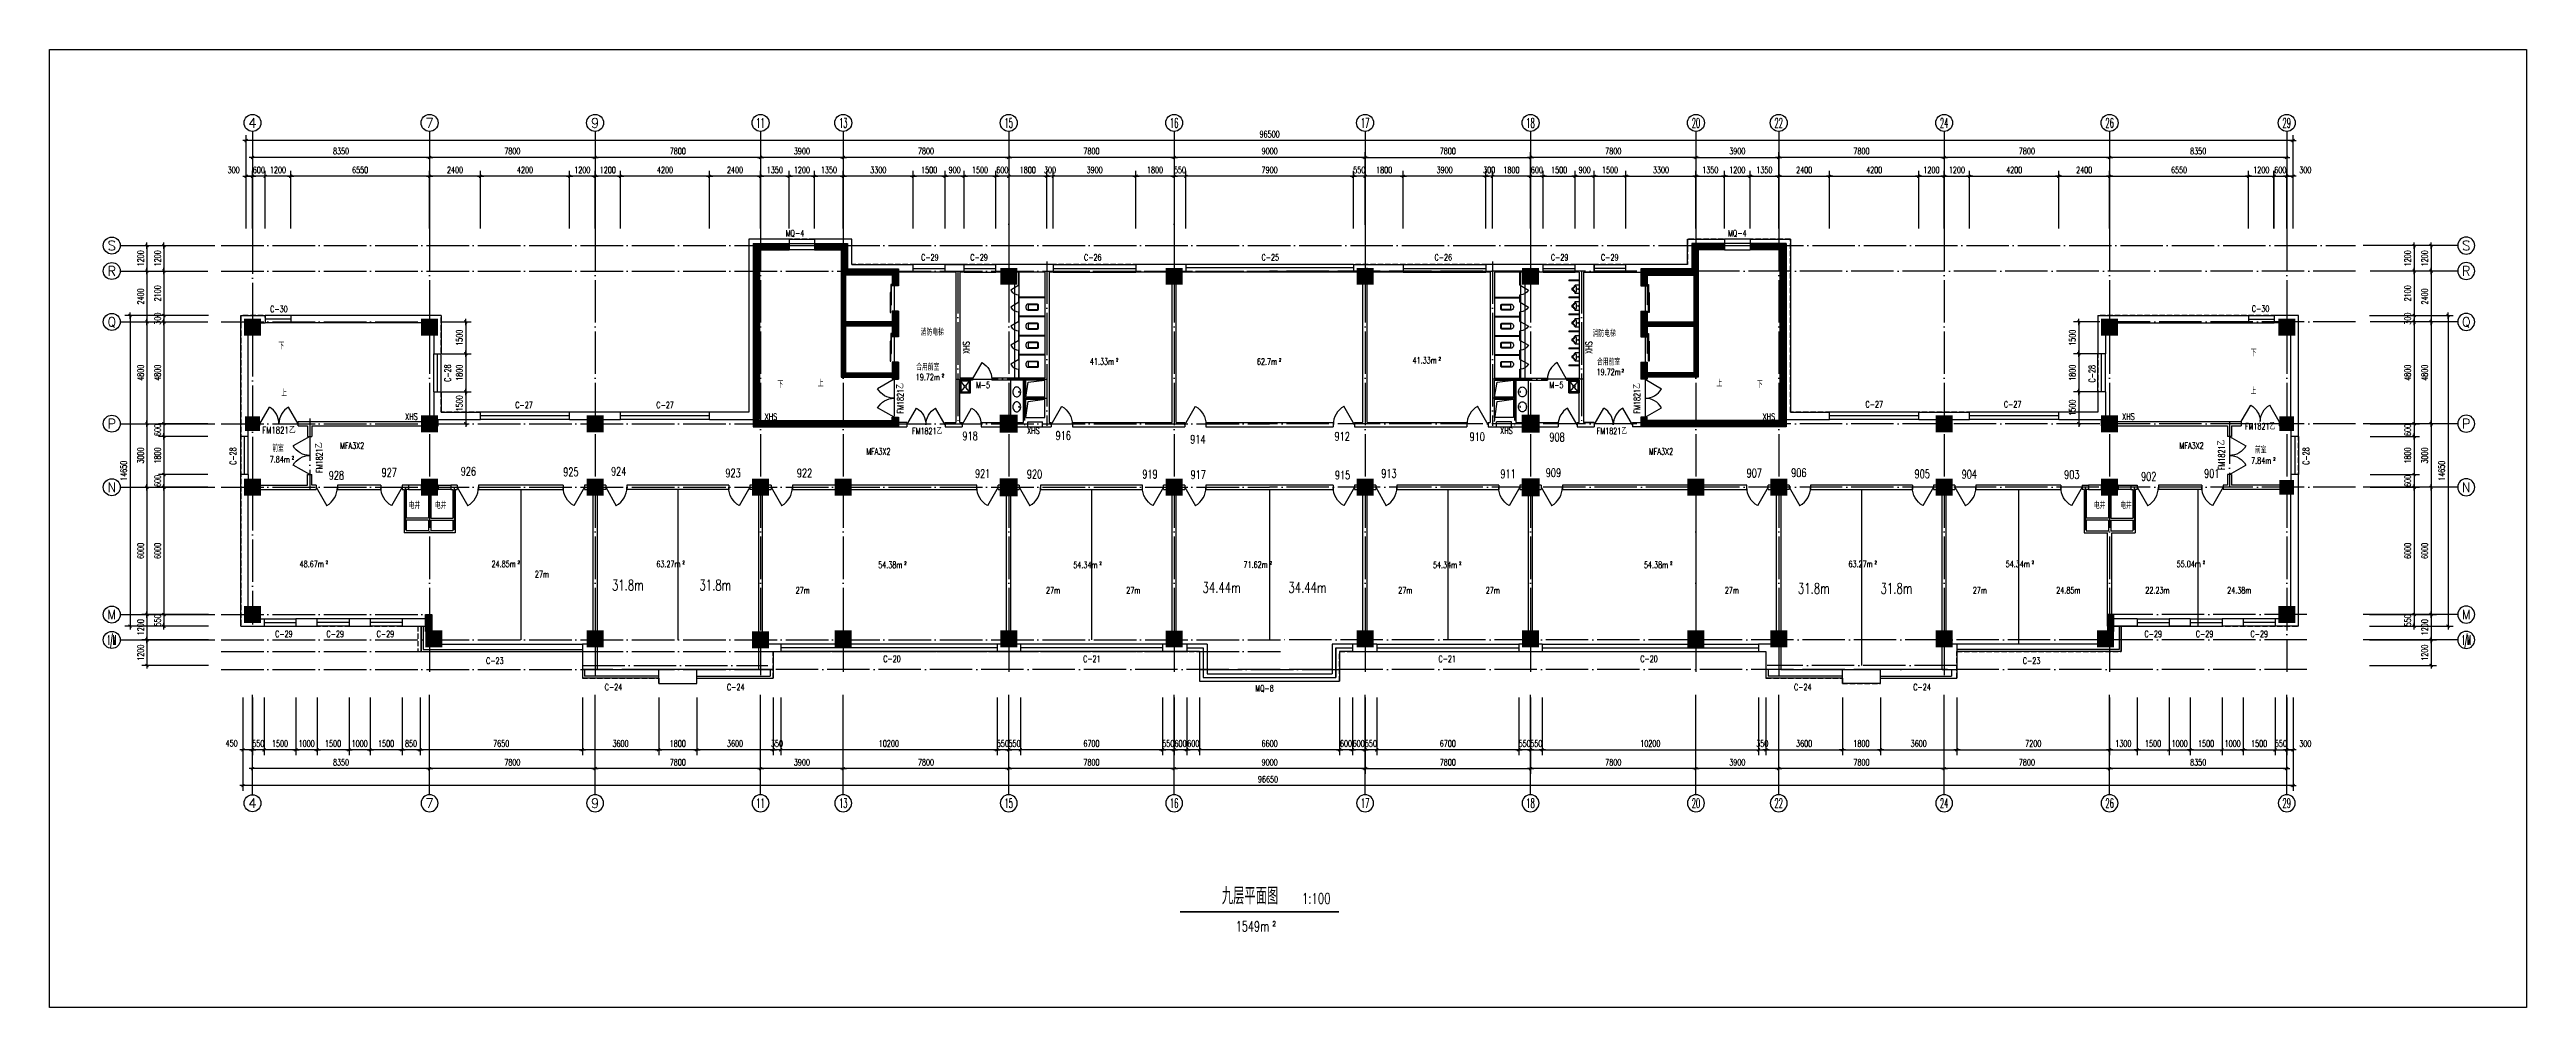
# Model space of a CAD drawing. Extents: x 816818 to 2098601, y 59070 to 390605.
# Drawn here: x 816818 to 933588, y 59070 to 104248 of the extents above; entities that cross this region are included whole.
import ezdxf
from ezdxf.enums import TextEntityAlignment as Align

# ---------------------------------------------------------------- set-up
doc = ezdxf.new("R2010")
doc.units = 0
doc.header["$LTSCALE"] = 1000
doc.header["$MEASUREMENT"] = 0
for name, pattern in [('CONTINOUS', [0]), ('DASH', [0.35, 0.25, -0.1]), ('DOTE', [2.42, 2, -0.2, 0.02, -0.2])]:
    doc.linetypes.add(name, pattern=pattern)
doc.layers.get('0').update_dxf_attribs({"linetype": 'CONTINUOUS'})
doc.layers.get('DEFPOINTS').update_dxf_attribs({"linetype": 'CONTINUOUS'})
for name, color, linetype in [('AXIS', 3, 'CONTINUOUS'), ('AXIS_TEXT', 7, 'CONTINUOUS'), ('COLUMN', 7, 'CONTINUOUS'), ('DOTE', 1, 'DOTE'), ('FILL', 21, 'CONTINUOUS'), ('LVTRY', 253, 'CONTINUOUS'), ('LVTRY_WINDOW', 7, 'CONTINUOUS'), ('MCB', 30, 'CONTINUOUS'), ('PUB_TEXT', 7, 'CONTINUOUS'), ('WALL', 255, 'CONTINUOUS'), ('WINDOW', 2, 'CONTINUOUS'), ('WINDOW_TEXT', 7, 'CONTINUOUS'), ('和面积', 6, 'DASH'), ('面积注记', 7, 'CONTINUOUS')]:
    doc.layers.add(name, color=color, linetype=linetype)
doc.styles.add('_HZTXT', font='romans.shx', dxfattribs={"width": 0.7, "bigfont": 'z.shx'})
doc.styles.add('COMPLEX', font='COMPLEX')
doc.styles.add('DIM_FONT', font='SIMPLEX.shx', dxfattribs={"width": 0.7})
doc.styles.add('HZ_SIMPLEX', font='SIMPLEX.shx', dxfattribs={"width": 0.8, "bigfont": 'hztxt.shx'})
doc.styles.add('SIMPLEX', font='SIMPLEX.SHX')
doc.styles.add('Z', font='romans', dxfattribs={"width": 0.8, "bigfont": 'z'})
doc.dimstyles.new('AXIS', dxfattribs={"dimtxt": 300, "dimasz": 1, "dimexe": 250, "dimexo": 300, "dimgap": 150, "dimtad": 1, "dimdec": 0, "dimzin": 0, "dimdsep": 46, "dimtxsty": 'DIM_FONT', "dimblk": '_DIMX', "dimcen": 2.5, "dimse1": 1, "dimse2": 1, "dimclrt": 7, "dimadec": 0, "dimazin": 0, "dimtfac": 1, "dimtdec": 0, "dimtix": 1, "dimtmove": 2, "dimatfit": 3, "dimldrblk": '_DIMX', "dimfxl": 1, "dimarcsym": 0})
doc.dimstyles.new('DIMA', dxfattribs={"dimtxt": 300, "dimasz": 1, "dimexe": 250, "dimexo": 300, "dimgap": 150, "dimtad": 1, "dimdec": 0, "dimzin": 0, "dimdsep": 46, "dimtxsty": 'DIM_FONT', "dimblk": '_DIMX', "dimcen": 2.5, "dimse1": 1, "dimclrt": 7, "dimadec": 0, "dimazin": 0, "dimtfac": 1, "dimtdec": 0, "dimtix": 1, "dimtmove": 2, "dimatfit": 3, "dimldrblk": '_DIMX', "dimfxl": 1, "dimarcsym": 0})
doc.dimstyles.new('DIMB', dxfattribs={"dimtxt": 300, "dimasz": 1, "dimexe": 250, "dimexo": 300, "dimgap": 150, "dimtad": 1, "dimdec": 0, "dimzin": 0, "dimdsep": 46, "dimtxsty": 'DIM_FONT', "dimblk": '_DIMX', "dimcen": 2.5, "dimse2": 1, "dimclrt": 7, "dimadec": 0, "dimazin": 0, "dimtfac": 1, "dimtdec": 0, "dimtix": 1, "dimtmove": 2, "dimatfit": 3, "dimldrblk": '_DIMX', "dimfxl": 1, "dimarcsym": 0})
doc.dimstyles.new('DIMN', dxfattribs={"dimtxt": 300, "dimasz": 1, "dimexe": 250, "dimexo": 300, "dimgap": 150, "dimtad": 1, "dimdec": 0, "dimzin": 0, "dimdsep": 46, "dimtxsty": 'DIM_FONT', "dimblk": '_DIMX', "dimcen": 2.5, "dimclrt": 7, "dimadec": 0, "dimazin": 0, "dimtfac": 1, "dimtdec": 0, "dimtix": 1, "dimtmove": 2, "dimatfit": 3, "dimldrblk": '_DIMX', "dimfxl": 1, "dimarcsym": 0})

msp = doc.modelspace()

# ---------------------------------------------------------------- texts
at = {"layer": 'MCB', "style": 'Z', "width": 0.7}
for s, p in [('MQ-4', (851520.8, 95435.3)), ('C-29', (857906.5, 94294.9)), ('C-29', (860225.8, 94294.9)), ('C-26', (865586, 94294.9)), ('C-25', (873955.4, 94294.9)), ('C-26', (882112.3, 94294.9)), ('C-29', (887595.4, 94294.9)), ('C-29', (889956.3, 94294.9)), ('MQ-4', (895944.6, 95435.3)), ('C-30', (827217.7, 91859.6)), ('C-30', (920640.4, 91873.9)), ('C-27', (838775, 87333.7)), ('C-27', (845425.5, 87333.7)), ('M-5', (860493.1, 88275.9)), ('M-5', (887524.5, 88281.4)), ('C-27', (902428.6, 87364.5)), ('C-27', (908952.2, 87364.5)), ('C-29', (827453.6, 76538.2)), ('C-29', (829873.9, 76538.2)), ('C-29', (832239.3, 76538.2)), ('C-29', (915580.3, 76538.2)), ('C-29', (918000.7, 76538.2)), ('C-29', (920579.2, 76538.2)), ('C-23', (837396.5, 75271.3)), ('C-20', (856122, 75360.1)), ('C-21', (865542.8, 75360.1)), ('C-21', (882293.6, 75360.1)), ('C-20', (891809.2, 75360.1)), ('C-23', (909844.1, 75271.3)), ('C-24', (842988.9, 74026.5)), ('C-24', (848752.1, 74026.5)), ('MQ-8', (873659.2, 73970.6)), ('C-24', (899057.3, 74026.5)), ('C-24', (904680.3, 74026.5))]:
    msp.add_text(s, height=300, dxfattribs=at).set_placement(p)
for p in [(835732.3, 88571.1), (913261.6, 88542.2), (825617.4, 84661.5), (923346.8, 84661.5)]:
    msp.add_text('C-28', height=300, rotation=90, dxfattribs=at).set_placement(p)
at = {"layer": 'MCB', "attachment_point": 1, "style": 'DIM_FONT'}
for s, insert, char_height, width in [('{\\C0;918}', (859856.4, 86219.6), 400, 1469.116), ('{\\C0;916}', (864246.9, 86242.9), 400, 1469.116), ('{\\C0;914}', (870594.3, 86067.4), 400, 1469.116), ('{\\C0;912}', (877397.7, 86206.5), 400, 1469.116), ('{\\C0;910}', (883763.2, 86185.4), 400, 1469.116), ('{\\C0;908}', (887527.9, 86168), 400, 1469.116), ('{\\C0;928}', (829982.5, 84362.6), 400, 1469.116), ('{\\C0;927}', (832471.3, 84500.8), 400, 1469.116), ('{\\C0;926}', (836204.6, 84556), 400, 1469.116), ('{\\C0;925}', (841036.1, 84528.2), 400, 1469.116), ('{\\C0;924}', (843290.1, 84555.8), 400, 1469.116), ('{\\C0;923}', (848682.5, 84472.9), 400, 1469.116), ('{\\C0;922}', (852050.4, 84472.7), 400, 1469.116), ('{\\C0;921}', (860447.3, 84448.1), 400, 1469.116), ('{\\C0;920}', (862892.6, 84422.2), 400, 1469.116), ('{\\C0;919}', (868336.1, 84422.2), 400, 1469.116), ('{\\C0;917}', (870609.8, 84396.7), 400, 1469.116), ('{\\C0;915}', (877414.4, 84380), 400, 1469.116), ('{\\C0;913}', (879601.6, 84453.2), 400, 1469.116), ('{\\C0;911}', (885215.7, 84435.7), 400, 1469.116), ('{\\C0;909}', (887356.5, 84488.1), 400, 1469.116), ('{\\C0;907}', (896823.4, 84470.4), 400, 1469.116), ('{\\C0;906}', (898925.7, 84487.9), 400, 1469.116), ('{\\C0;905}', (904740.9, 84436.2), 400, 1469.116), ('{\\C0;904}', (906962, 84418.7), 400, 1469.116), ('{\\C0;903}', (911794.3, 84400.4), 400, 1469.116), ('{\\C0;902}', (915420.6, 84313.8), 400, 1469.116), ('{\\C0;901}', (918393.8, 84455.6), 400, 1469.116), ('27m', (839700.1, 79655.3), 300, 1891.371), ('31.8m', (843331.5, 79239.5), 500, 2080.507), ('31.8m', (847454.7, 79239.5), 500, 2080.507), ('27m', (851994, 78899.3), 300, 1891.371), ('27m', (863796.2, 78899.3), 300, 1891.371), ('27m', (867578.9, 78899.3), 300, 1891.371), ('34.44m', (871173.5, 79126.8), 500, 2118.335), ('34.44m', (875221, 79126.8), 500, 2723.572), ('27m', (880402.4, 78899.3), 300, 1891.371), ('27m', (884525.6, 78899.3), 300, 1891.371), ('27m', (895798.1, 78899.3), 300, 1891.371), ('31.8m', (899241.3, 79084.6), 500, 2156.16), ('31.8m', (903137.6, 79084.6), 500, 2118.335), ('27m', (907486.8, 78899.3), 300, 1891.371), ('24.85m', (911420.9, 78899.3), 300, 1891.371), ('22.23m', (915619.7, 78899.3), 300, 1891.371), ('24.38m', (919478.1, 78899.3), 300, 1891.371)]:
    msp.add_mtext(s, dxfattribs=dict(at, insert=insert, char_height=char_height, width=width))
at = {"layer": 'PUB_TEXT', "width": 0.7}
for s, height, style, p in [('消防电梯', 300, 'Z', (857883.1, 90760.5)), ('下', 300, '_HZTXT', (827605.5, 90114.6)), ('消防电梯', 300, 'Z', (889559.5, 90698)), ('下', 300, '_HZTXT', (920589.8, 89789.9)), ('合用前室', 300, '_HZTXT', (857674, 89115.4)), (' 2', 150, 'DIM_FONT', (858794.5, 88797.1)), (' 2', 150, 'DIM_FONT', (867005.5, 89535)), (' 2', 150, 'DIM_FONT', (874689.1, 89529.5)), (' 2', 150, 'DIM_FONT', (882216.4, 89588.7)), ('合用前室', 300, '_HZTXT', (889768.7, 89355.8)), ('上', 300, '_HZTXT', (827740.3, 87893.5)), ('下', 300, 'Z', (851132, 88294.3)), ('上', 300, 'Z', (853033.1, 88346.6)), ('上', 300, 'Z', (895403.8, 88346.6)), ('下', 300, 'Z', (897313.3, 88294.3)), ('上', 300, '_HZTXT', (920581.4, 87980.9)), ('XHS', 300, '_HZTXT', (833583.5, 86789.3)), ('XHS', 300, '_HZTXT', (850533.8, 86779.3)), ('XHS', 300, '_HZTXT', (862905, 86120.9)), ('XHS', 300, '_HZTXT', (885207.4, 86120.9)), ('XHS', 300, '_HZTXT', (897578.6, 86779.3)), ('XHS', 300, '_HZTXT', (914528.9, 86789.3)), ('前室', 300, '_HZTXT', (827315.9, 85289.5)), ('MFA3X2', 300, '_HZTXT', (830512.8, 85417.4)), ('MFA3X2', 300, '_HZTXT', (855323.9, 85139.7)), ('FM1821乙', 300, 'Z', (857477.9, 86101.3)), ('FM1821乙', 300, 'Z', (889756.6, 86101.3)), ('MFA3X2', 300, '_HZTXT', (892218.2, 85139.7)), ('MFA3X2', 300, '_HZTXT', (917231.5, 85417.4)), ('前室', 300, '_HZTXT', (920787.9, 85212.7)), (' 2', 150, 'DIM_FONT', (828147.6, 84916.3)), (' 2', 150, 'DIM_FONT', (921558.2, 84862.3)), ('电井', 300, '_HZTXT', (833742.4, 82590.5)), ('电井', 300, '_HZTXT', (834983.8, 82590.5)), ('电井', 300, '_HZTXT', (913192.7, 82590.5)), ('电井', 300, '_HZTXT', (914434.1, 82590.5)), (' 2', 150, 'DIM_FONT', (829749, 79986.8)), (' 2', 150, 'DIM_FONT', (838797.4, 79984.9)), (' 2', 150, 'DIM_FONT', (846564.8, 79982.3)), (' 2', 150, 'DIM_FONT', (857026, 79944.8)), (' 2', 150, 'DIM_FONT', (866223.1, 79942.1)), (' 2', 150, 'DIM_FONT', (874247, 79954.8)), (' 2', 150, 'DIM_FONT', (883179.3, 79942.1)), (' 2', 150, 'DIM_FONT', (893126.2, 79944.8)), (' 2', 150, 'DIM_FONT', (902766.3, 79982.3)), (' 2', 150, 'DIM_FONT', (910177.4, 79984.9)), (' 2', 150, 'DIM_FONT', (918239.3, 79986.8)), (' 2', 240, 'DIM_FONT', (874320.2, 62897.8))]:
    msp.add_text(s, height=height, dxfattribs=dict(at, style=style)).set_placement(p)
for s, style, p in [('XHS', '_HZTXT', (860182.4, 89894.3)), ('XHS', '_HZTXT', (889535.1, 89894.3)), ('FM1821乙', 'Z', (857077.3, 87082.2)), ('FM1821乙', 'Z', (891810.8, 87082.2))]:
    msp.add_text(s, height=300, rotation=90, dxfattribs=dict(at, style=style)).set_placement(p)
at = {"layer": 'PUB_TEXT', "style": 'DIM_FONT', "width": 0.7}
for s, height, p in [('19.72m', 300, (858794.5, 88797.1)), ('41.33m', 300, (867005.5, 89535)), ('62.7m', 300, (874689.1, 89529.5)), ('41.33m', 300, (882216.4, 89588.7)), ('19.72m', 300, (890889.2, 89037.5)), ('2', 150, (891040.3, 89099.6)), ('7.84m', 300, (828147.6, 84916.3)), ('7.84m', 300, (921558.2, 84862.3)), ('48.67m', 300, (829749, 79986.8)), ('24.85m', 300, (838797.4, 79984.9)), ('63.27m', 300, (846564.8, 79982.3)), ('54.38m', 300, (857026, 79944.8)), ('54.34m', 300, (866223.1, 79942.1)), ('71.62m', 300, (874247, 79954.8)), ('54.34m', 300, (883179.3, 79942.1)), ('54.38m', 300, (893126.2, 79944.8)), ('63.27m', 300, (902766.3, 79982.3)), ('54.34m', 300, (910177.4, 79984.9)), ('55.04m', 300, (918239.3, 79986.8)), ('1549m', 480, (874320.2, 62897.8))]:
    msp.add_text(s, height=height, dxfattribs=at).set_placement(p, align=Align.MIDDLE_RIGHT)
at = {"layer": '面积注记', "style": '_HZTXT', "width": 0.7}
for s, height, p in [('九层平面图', 800, (872084.1, 63931.4)), ('1:100', 500, (875860.4, 63960.1))]:
    msp.add_text(s, height=height, dxfattribs=at).set_placement(p)

# ---------------------------------------------------------------- blocks, each defined once
blk = doc.blocks.new('_WBLK')
for p, q in [((-0.5, 0.5), (0.5, 0.5)), ((-0.5, 0), (0.5, 0)), ((-0.5, -0.5), (0.5, -0.5))]:
    blk.add_line(p, q)
at = {"layer": 'WINDOW_TEXT', "style": 'SIMPLEX', "flags": 9}
blk.add_attdef('A', text='', height=1, dxfattribs=at).set_placement((0, 1.5), align=Align.MIDDLE)
blk = doc.blocks.new('_DBLK1')
for p, q in [((-0.5, 0), (-0.25, -0.433)), ((0.5, 0), (0.25, -0.433))]:
    blk.add_line(p, q)
for centre, start, end in [((-0.5, 0), 300, 0), ((0.5, 0), 180, 240)]:
    blk.add_arc(centre, 0.5, start, end)
at = {"layer": 'WINDOW_TEXT', "style": 'SIMPLEX', "flags": 9}
blk.add_attdef('A', text='', height=1, dxfattribs=at).set_placement((0, 1.5), align=Align.MIDDLE)
blk = doc.blocks.new('_DBLK')
blk.add_line((-0.5, 0), (0, -0.87))
blk.add_arc((-0.5, 0), 1, 300, 0)
at = {"layer": 'WINDOW_TEXT', "style": 'SIMPLEX', "flags": 9}
blk.add_attdef('A', text='', height=1, dxfattribs=at).set_placement((0, 1.5), align=Align.MIDDLE)
blk = doc.blocks.new('_AXISO')
blk.add_circle((0, 0), 0.5)
at = {"layer": 'AXIS_TEXT', "style": 'COMPLEX', "width": 1.041667}
blk.add_attdef('A', text='', height=0.56, dxfattribs=at).set_placement((-0.25, -0.28), (0.25, -0.28), align=Align.FIT)
blk = doc.blocks.new('_DIMX')
blk.add_line((-150, 0), (150, 0))
at = {"const_width": 50}
blk.add_lwpolyline([(-70, -70), (70, 70)], dxfattribs=at)
blk = doc.blocks.new('*D659')
at = {"layer": 'AXIS', "color": 0, "lineweight": -2}
blk.add_line((922285, 99156), (913937, 99156), dxfattribs=at)
at = {"layer": 'DEFPOINTS', "color": 0}
for p in [(913936, 99156), (913936, 95682), (922286, 95682)]:
    blk.add_point(p, dxfattribs=at)
at = {"layer": 'AXIS', "color": 0, "lineweight": -2, "rotation": 180}
blk.add_blockref('_DIMX', (913936, 99156), dxfattribs=at)
at = {"layer": 'AXIS', "color": 0, "lineweight": -2}
blk.add_blockref('_DIMX', (922286, 99156), dxfattribs=at)
at = {"layer": 'AXIS', "color": 7, "insert": (918111, 99456), "char_height": 300, "attachment_point": 5, "style": 'DIM_FONT'}
blk.add_mtext('8350', dxfattribs=at)
blk = doc.blocks.new('*D660')
at = {"layer": 'AXIS', "color": 0, "lineweight": -2}
blk.add_line((913935, 99156), (906137, 99156), dxfattribs=at)
at = {"layer": 'DEFPOINTS', "color": 0}
for p in [(906136, 99156), (906136, 95682), (913936, 95682)]:
    blk.add_point(p, dxfattribs=at)
at = {"layer": 'AXIS', "color": 0, "lineweight": -2, "rotation": 180}
blk.add_blockref('_DIMX', (906136, 99156), dxfattribs=at)
at = {"layer": 'AXIS', "color": 0, "lineweight": -2}
blk.add_blockref('_DIMX', (913936, 99156), dxfattribs=at)
at = {"layer": 'AXIS', "color": 7, "insert": (910036, 99456), "char_height": 300, "attachment_point": 5, "style": 'DIM_FONT'}
blk.add_mtext('7800', dxfattribs=at)
blk = doc.blocks.new('*D661')
at = {"layer": 'AXIS', "color": 0, "lineweight": -2}
blk.add_line((906135, 99156), (898337, 99156), dxfattribs=at)
at = {"layer": 'DEFPOINTS', "color": 0}
for p in [(898336, 99156), (898336, 95682), (906136, 95682)]:
    blk.add_point(p, dxfattribs=at)
at = {"layer": 'AXIS', "color": 0, "lineweight": -2, "rotation": 180}
blk.add_blockref('_DIMX', (898336, 99156), dxfattribs=at)
at = {"layer": 'AXIS', "color": 0, "lineweight": -2}
blk.add_blockref('_DIMX', (906136, 99156), dxfattribs=at)
at = {"layer": 'AXIS', "color": 7, "insert": (902236, 99456), "char_height": 300, "attachment_point": 5, "style": 'DIM_FONT'}
blk.add_mtext('7800', dxfattribs=at)
blk = doc.blocks.new('*D662')
at = {"layer": 'AXIS', "color": 0, "lineweight": -2}
blk.add_line((894435, 99156), (886637, 99156), dxfattribs=at)
at = {"layer": 'DEFPOINTS', "color": 0}
for p in [(886636, 99156), (886636, 95682), (894436, 95682)]:
    blk.add_point(p, dxfattribs=at)
at = {"layer": 'AXIS', "color": 0, "lineweight": -2, "rotation": 180}
blk.add_blockref('_DIMX', (886636, 99156), dxfattribs=at)
at = {"layer": 'AXIS', "color": 0, "lineweight": -2}
blk.add_blockref('_DIMX', (894436, 99156), dxfattribs=at)
at = {"layer": 'AXIS', "color": 7, "insert": (890536, 99456), "char_height": 300, "attachment_point": 5, "style": 'DIM_FONT'}
blk.add_mtext('7800', dxfattribs=at)
blk = doc.blocks.new('*D663')
at = {"layer": 'AXIS', "color": 0, "lineweight": -2}
blk.add_line((878835, 99156), (869837, 99156), dxfattribs=at)
at = {"layer": 'DEFPOINTS', "color": 0}
for p in [(869836, 99156), (869836, 95682), (878836, 95682)]:
    blk.add_point(p, dxfattribs=at)
at = {"layer": 'AXIS', "color": 0, "lineweight": -2, "rotation": 180}
blk.add_blockref('_DIMX', (869836, 99156), dxfattribs=at)
at = {"layer": 'AXIS', "color": 0, "lineweight": -2}
blk.add_blockref('_DIMX', (878836, 99156), dxfattribs=at)
at = {"layer": 'AXIS', "color": 7, "insert": (874336, 99456), "char_height": 300, "attachment_point": 5, "style": 'DIM_FONT'}
blk.add_mtext('9000', dxfattribs=at)
blk = doc.blocks.new('*D664')
at = {"layer": 'AXIS', "color": 0, "lineweight": -2}
blk.add_line((869835, 99156), (862037, 99156), dxfattribs=at)
at = {"layer": 'DEFPOINTS', "color": 0}
for p in [(862036, 99156), (862036, 95682), (869836, 95682)]:
    blk.add_point(p, dxfattribs=at)
at = {"layer": 'AXIS', "color": 0, "lineweight": -2, "rotation": 180}
blk.add_blockref('_DIMX', (862036, 99156), dxfattribs=at)
at = {"layer": 'AXIS', "color": 0, "lineweight": -2}
blk.add_blockref('_DIMX', (869836, 99156), dxfattribs=at)
at = {"layer": 'AXIS', "color": 7, "insert": (865936, 99456), "char_height": 300, "attachment_point": 5, "style": 'DIM_FONT'}
blk.add_mtext('7800', dxfattribs=at)
blk = doc.blocks.new('*D665')
at = {"layer": 'AXIS', "color": 0, "lineweight": -2}
blk.add_line((862035, 99156), (854237, 99156), dxfattribs=at)
at = {"layer": 'DEFPOINTS', "color": 0}
for p in [(854236, 99156), (854236, 95682), (862036, 95682)]:
    blk.add_point(p, dxfattribs=at)
at = {"layer": 'AXIS', "color": 0, "lineweight": -2, "rotation": 180}
blk.add_blockref('_DIMX', (854236, 99156), dxfattribs=at)
at = {"layer": 'AXIS', "color": 0, "lineweight": -2}
blk.add_blockref('_DIMX', (862036, 99156), dxfattribs=at)
at = {"layer": 'AXIS', "color": 7, "insert": (858136, 99456), "char_height": 300, "attachment_point": 5, "style": 'DIM_FONT'}
blk.add_mtext('7800', dxfattribs=at)
blk = doc.blocks.new('*D666')
at = {"layer": 'AXIS', "color": 0, "lineweight": -2}
blk.add_line((854235, 99156), (850337, 99156), dxfattribs=at)
at = {"layer": 'DEFPOINTS', "color": 0}
for p in [(850336, 99156), (850336, 95682), (854236, 95682)]:
    blk.add_point(p, dxfattribs=at)
at = {"layer": 'AXIS', "color": 0, "lineweight": -2, "rotation": 180}
blk.add_blockref('_DIMX', (850336, 99156), dxfattribs=at)
at = {"layer": 'AXIS', "color": 0, "lineweight": -2}
blk.add_blockref('_DIMX', (854236, 99156), dxfattribs=at)
at = {"layer": 'AXIS', "color": 7, "insert": (852286, 99456), "char_height": 300, "attachment_point": 5, "style": 'DIM_FONT'}
blk.add_mtext('3900', dxfattribs=at)
blk = doc.blocks.new('*D667')
at = {"layer": 'AXIS', "color": 0, "lineweight": -2}
blk.add_line((850335, 99156), (842537, 99156), dxfattribs=at)
at = {"layer": 'DEFPOINTS', "color": 0}
for p in [(842536, 99156), (842536, 95682), (850336, 95682)]:
    blk.add_point(p, dxfattribs=at)
at = {"layer": 'AXIS', "color": 0, "lineweight": -2, "rotation": 180}
blk.add_blockref('_DIMX', (842536, 99156), dxfattribs=at)
at = {"layer": 'AXIS', "color": 0, "lineweight": -2}
blk.add_blockref('_DIMX', (850336, 99156), dxfattribs=at)
at = {"layer": 'AXIS', "color": 7, "insert": (846436, 99456), "char_height": 300, "attachment_point": 5, "style": 'DIM_FONT'}
blk.add_mtext('7800', dxfattribs=at)
blk = doc.blocks.new('*D668')
at = {"layer": 'AXIS', "color": 0, "lineweight": -2}
blk.add_line((842535, 99156), (834737, 99156), dxfattribs=at)
at = {"layer": 'DEFPOINTS', "color": 0}
for p in [(834736, 99156), (834736, 95682), (842536, 95682)]:
    blk.add_point(p, dxfattribs=at)
at = {"layer": 'AXIS', "color": 0, "lineweight": -2, "rotation": 180}
blk.add_blockref('_DIMX', (834736, 99156), dxfattribs=at)
at = {"layer": 'AXIS', "color": 0, "lineweight": -2}
blk.add_blockref('_DIMX', (842536, 99156), dxfattribs=at)
at = {"layer": 'AXIS', "color": 7, "insert": (838636, 99456), "char_height": 300, "attachment_point": 5, "style": 'DIM_FONT'}
blk.add_mtext('7800', dxfattribs=at)
blk = doc.blocks.new('*D669')
at = {"layer": 'AXIS', "color": 0, "lineweight": -2}
blk.add_line((834735, 99156), (826387, 99156), dxfattribs=at)
at = {"layer": 'DEFPOINTS', "color": 0}
for p in [(826386, 99156), (826386, 95682), (834736, 95682)]:
    blk.add_point(p, dxfattribs=at)
at = {"layer": 'AXIS', "color": 0, "lineweight": -2, "rotation": 180}
blk.add_blockref('_DIMX', (826386, 99156), dxfattribs=at)
at = {"layer": 'AXIS', "color": 0, "lineweight": -2}
blk.add_blockref('_DIMX', (834736, 99156), dxfattribs=at)
at = {"layer": 'AXIS', "color": 7, "insert": (830561, 99456), "char_height": 300, "attachment_point": 5, "style": 'DIM_FONT'}
blk.add_mtext('8350', dxfattribs=at)
blk = doc.blocks.new('*D670')
at = {"layer": 'AXIS', "color": 0, "lineweight": -2}
for p, q in [((826086, 95982), (826086, 100206)), ((922585, 99956), (826087, 99956)), ((922586, 95982), (922586, 100206))]:
    blk.add_line(p, q, dxfattribs=at)
at = {"layer": 'DEFPOINTS', "color": 0}
for p in [(826086, 99956), (826086, 95682), (922586, 95682)]:
    blk.add_point(p, dxfattribs=at)
at = {"layer": 'AXIS', "color": 0, "lineweight": -2, "rotation": 180}
blk.add_blockref('_DIMX', (826086, 99956), dxfattribs=at)
at = {"layer": 'AXIS', "color": 0, "lineweight": -2}
blk.add_blockref('_DIMX', (922586, 99956), dxfattribs=at)
at = {"layer": 'AXIS', "color": 7, "insert": (874336, 100256), "char_height": 300, "attachment_point": 5, "style": 'DIM_FONT'}
blk.add_mtext('96500', dxfattribs=at)
blk = doc.blocks.new('*D671')
at = {"layer": 'AXIS', "color": 0, "lineweight": -2}
for p, q in [((863835, 98270), (862037, 98270)), ((863836, 95805), (863836, 98520))]:
    blk.add_line(p, q, dxfattribs=at)
at = {"layer": 'DEFPOINTS', "color": 0}
for p in [(862036, 98270), (862036, 95505), (863836, 95505)]:
    blk.add_point(p, dxfattribs=at)
at = {"layer": 'AXIS', "color": 0, "lineweight": -2, "rotation": 180}
blk.add_blockref('_DIMX', (862036, 98270), dxfattribs=at)
at = {"layer": 'AXIS', "color": 0, "lineweight": -2}
blk.add_blockref('_DIMX', (863836, 98270), dxfattribs=at)
at = {"layer": 'AXIS', "color": 7, "insert": (862936, 98570), "char_height": 300, "attachment_point": 5, "style": 'DIM_FONT'}
blk.add_mtext('1800', dxfattribs=at)
blk = doc.blocks.new('*D672')
at = {"layer": 'AXIS', "color": 0, "lineweight": -2}
for p, q in [((859936, 95805), (859936, 98520)), ((861435, 98270), (859937, 98270)), ((861436, 95805), (861436, 98520))]:
    blk.add_line(p, q, dxfattribs=at)
at = {"layer": 'DEFPOINTS', "color": 0}
for p in [(859936, 98270), (859936, 95505), (861436, 95505)]:
    blk.add_point(p, dxfattribs=at)
at = {"layer": 'AXIS', "color": 0, "lineweight": -2, "rotation": 180}
blk.add_blockref('_DIMX', (859936, 98270), dxfattribs=at)
at = {"layer": 'AXIS', "color": 0, "lineweight": -2}
blk.add_blockref('_DIMX', (861436, 98270), dxfattribs=at)
at = {"layer": 'AXIS', "color": 7, "insert": (860686, 98570), "char_height": 300, "attachment_point": 5, "style": 'DIM_FONT'}
blk.add_mtext('1500', dxfattribs=at)
blk = doc.blocks.new('*D673')
at = {"layer": 'AXIS', "color": 0, "lineweight": -2}
for p, q in [((859036, 95805), (859036, 98520)), ((859935, 98270), (859037, 98270)), ((859936, 95805), (859936, 98520))]:
    blk.add_line(p, q, dxfattribs=at)
at = {"layer": 'DEFPOINTS', "color": 0}
for p in [(859036, 98270), (859036, 95505), (859936, 95505)]:
    blk.add_point(p, dxfattribs=at)
at = {"layer": 'AXIS', "color": 0, "lineweight": -2, "rotation": 180}
blk.add_blockref('_DIMX', (859036, 98270), dxfattribs=at)
at = {"layer": 'AXIS', "color": 0, "lineweight": -2}
blk.add_blockref('_DIMX', (859936, 98270), dxfattribs=at)
at = {"layer": 'AXIS', "color": 7, "insert": (859486, 98570), "char_height": 300, "attachment_point": 5, "style": 'DIM_FONT'}
blk.add_mtext('900', dxfattribs=at)
blk = doc.blocks.new('*D674')
at = {"layer": 'AXIS', "color": 0, "lineweight": -2}
for p, q in [((857536, 95805), (857536, 98520)), ((859035, 98270), (857537, 98270)), ((859036, 95805), (859036, 98520))]:
    blk.add_line(p, q, dxfattribs=at)
at = {"layer": 'DEFPOINTS', "color": 0}
for p in [(857536, 98270), (857536, 95505), (859036, 95505)]:
    blk.add_point(p, dxfattribs=at)
at = {"layer": 'AXIS', "color": 0, "lineweight": -2, "rotation": 180}
blk.add_blockref('_DIMX', (857536, 98270), dxfattribs=at)
at = {"layer": 'AXIS', "color": 0, "lineweight": -2}
blk.add_blockref('_DIMX', (859036, 98270), dxfattribs=at)
at = {"layer": 'AXIS', "color": 7, "insert": (858286, 98570), "char_height": 300, "attachment_point": 5, "style": 'DIM_FONT'}
blk.add_mtext('1500', dxfattribs=at)
blk = doc.blocks.new('*D675')
at = {"layer": 'AXIS', "color": 0, "lineweight": -2}
for p, q in [((854236, 95805), (854236, 98520)), ((857535, 98270), (854237, 98270)), ((857536, 95805), (857536, 98520))]:
    blk.add_line(p, q, dxfattribs=at)
at = {"layer": 'DEFPOINTS', "color": 0}
for p in [(854236, 98270), (854236, 95505), (857536, 95505)]:
    blk.add_point(p, dxfattribs=at)
at = {"layer": 'AXIS', "color": 0, "lineweight": -2, "rotation": 180.0000000000005}
blk.add_blockref('_DIMX', (854236, 98270), dxfattribs=at)
at = {"layer": 'AXIS', "color": 0, "lineweight": -2}
blk.add_blockref('_DIMX', (857536, 98270), dxfattribs=at)
at = {"layer": 'AXIS', "color": 7, "insert": (855886, 98570), "char_height": 300, "attachment_point": 5, "style": 'DIM_FONT'}
blk.add_mtext('3300', dxfattribs=at)
blk = doc.blocks.new('*D676')
at = {"layer": 'AXIS', "color": 0, "lineweight": -2}
for p, q in [((852886, 95805), (852886, 98520)), ((854235, 98270), (852887, 98270)), ((854236, 95805), (854236, 98520))]:
    blk.add_line(p, q, dxfattribs=at)
at = {"layer": 'DEFPOINTS', "color": 0}
for p in [(852886, 98270), (852886, 95505), (854236, 95505)]:
    blk.add_point(p, dxfattribs=at)
at = {"layer": 'AXIS', "color": 0, "lineweight": -2, "rotation": 180}
blk.add_blockref('_DIMX', (852886, 98270), dxfattribs=at)
at = {"layer": 'AXIS', "color": 0, "lineweight": -2}
blk.add_blockref('_DIMX', (854236, 98270), dxfattribs=at)
at = {"layer": 'AXIS', "color": 7, "insert": (853561, 98570), "char_height": 300, "attachment_point": 5, "style": 'DIM_FONT'}
blk.add_mtext('1350', dxfattribs=at)
blk = doc.blocks.new('*D677')
at = {"layer": 'AXIS', "color": 0, "lineweight": -2}
for p, q in [((851686, 95805), (851686, 98520)), ((852885, 98270), (851687, 98270)), ((852886, 95805), (852886, 98520))]:
    blk.add_line(p, q, dxfattribs=at)
at = {"layer": 'DEFPOINTS', "color": 0}
for p in [(851686, 98270), (851686, 95505), (852886, 95505)]:
    blk.add_point(p, dxfattribs=at)
at = {"layer": 'AXIS', "color": 0, "lineweight": -2, "rotation": 180}
blk.add_blockref('_DIMX', (851686, 98270), dxfattribs=at)
at = {"layer": 'AXIS', "color": 0, "lineweight": -2}
blk.add_blockref('_DIMX', (852886, 98270), dxfattribs=at)
at = {"layer": 'AXIS', "color": 7, "insert": (852286, 98570), "char_height": 300, "attachment_point": 5, "style": 'DIM_FONT'}
blk.add_mtext('1200', dxfattribs=at)
blk = doc.blocks.new('*D678')
at = {"layer": 'AXIS', "color": 0, "lineweight": -2}
for p, q in [((850336, 95805), (850336, 98520)), ((851685, 98270), (850337, 98270)), ((851686, 95805), (851686, 98520))]:
    blk.add_line(p, q, dxfattribs=at)
at = {"layer": 'DEFPOINTS', "color": 0}
for p in [(850336, 98270), (850336, 95505), (851686, 95505)]:
    blk.add_point(p, dxfattribs=at)
at = {"layer": 'AXIS', "color": 0, "lineweight": -2, "rotation": 180}
blk.add_blockref('_DIMX', (850336, 98270), dxfattribs=at)
at = {"layer": 'AXIS', "color": 0, "lineweight": -2}
blk.add_blockref('_DIMX', (851686, 98270), dxfattribs=at)
at = {"layer": 'AXIS', "color": 7, "insert": (851011, 98570), "char_height": 300, "attachment_point": 5, "style": 'DIM_FONT'}
blk.add_mtext('1350', dxfattribs=at)
blk = doc.blocks.new('*D679')
at = {"layer": 'AXIS', "color": 0, "lineweight": -2}
for p, q in [((847936, 95805), (847936, 98520)), ((850335, 98270), (847937, 98270)), ((850336, 95805), (850336, 98520))]:
    blk.add_line(p, q, dxfattribs=at)
at = {"layer": 'DEFPOINTS', "color": 0}
for p in [(847936, 98270), (847936, 95505), (850336, 95505)]:
    blk.add_point(p, dxfattribs=at)
at = {"layer": 'AXIS', "color": 0, "lineweight": -2, "rotation": 180}
blk.add_blockref('_DIMX', (847936, 98270), dxfattribs=at)
at = {"layer": 'AXIS', "color": 0, "lineweight": -2}
blk.add_blockref('_DIMX', (850336, 98270), dxfattribs=at)
at = {"layer": 'AXIS', "color": 7, "insert": (849136, 98570), "char_height": 300, "attachment_point": 5, "style": 'DIM_FONT'}
blk.add_mtext('2400', dxfattribs=at)
blk = doc.blocks.new('*D680')
at = {"layer": 'AXIS', "color": 0, "lineweight": -2}
for p, q in [((843736, 95805), (843736, 98520)), ((847935, 98270), (843737, 98270)), ((847936, 95805), (847936, 98520))]:
    blk.add_line(p, q, dxfattribs=at)
at = {"layer": 'DEFPOINTS', "color": 0}
for p in [(843736, 98270), (843736, 95505), (847936, 95505)]:
    blk.add_point(p, dxfattribs=at)
at = {"layer": 'AXIS', "color": 0, "lineweight": -2, "rotation": 180}
blk.add_blockref('_DIMX', (843736, 98270), dxfattribs=at)
at = {"layer": 'AXIS', "color": 0, "lineweight": -2}
blk.add_blockref('_DIMX', (847936, 98270), dxfattribs=at)
at = {"layer": 'AXIS', "color": 7, "insert": (845836, 98570), "char_height": 300, "attachment_point": 5, "style": 'DIM_FONT'}
blk.add_mtext('4200', dxfattribs=at)
blk = doc.blocks.new('*D681')
at = {"layer": 'AXIS', "color": 0, "lineweight": -2}
for p, q in [((842536, 95805), (842536, 98520)), ((843735, 98270), (842537, 98270)), ((843736, 95805), (843736, 98520))]:
    blk.add_line(p, q, dxfattribs=at)
at = {"layer": 'DEFPOINTS', "color": 0}
for p in [(842536, 98270), (842536, 95505), (843736, 95505)]:
    blk.add_point(p, dxfattribs=at)
at = {"layer": 'AXIS', "color": 0, "lineweight": -2, "rotation": 180}
blk.add_blockref('_DIMX', (842536, 98270), dxfattribs=at)
at = {"layer": 'AXIS', "color": 0, "lineweight": -2}
blk.add_blockref('_DIMX', (843736, 98270), dxfattribs=at)
at = {"layer": 'AXIS', "color": 7, "insert": (843136, 98570), "char_height": 300, "attachment_point": 5, "style": 'DIM_FONT'}
blk.add_mtext('1200', dxfattribs=at)
blk = doc.blocks.new('*D682')
at = {"layer": 'AXIS', "color": 0, "lineweight": -2}
for p, q in [((841336, 95805), (841336, 98520)), ((842535, 98270), (841337, 98270)), ((842536, 95805), (842536, 98520))]:
    blk.add_line(p, q, dxfattribs=at)
at = {"layer": 'DEFPOINTS', "color": 0}
for p in [(841336, 98270), (841336, 95505), (842536, 95505)]:
    blk.add_point(p, dxfattribs=at)
at = {"layer": 'AXIS', "color": 0, "lineweight": -2, "rotation": 180}
blk.add_blockref('_DIMX', (841336, 98270), dxfattribs=at)
at = {"layer": 'AXIS', "color": 0, "lineweight": -2}
blk.add_blockref('_DIMX', (842536, 98270), dxfattribs=at)
at = {"layer": 'AXIS', "color": 7, "insert": (841936, 98570), "char_height": 300, "attachment_point": 5, "style": 'DIM_FONT'}
blk.add_mtext('1200', dxfattribs=at)
blk = doc.blocks.new('*D683')
at = {"layer": 'AXIS', "color": 0, "lineweight": -2}
for p, q in [((837136, 95805), (837136, 98520)), ((841335, 98270), (837137, 98270)), ((841336, 95805), (841336, 98520))]:
    blk.add_line(p, q, dxfattribs=at)
at = {"layer": 'DEFPOINTS', "color": 0}
for p in [(837136, 98270), (837136, 95505), (841336, 95505)]:
    blk.add_point(p, dxfattribs=at)
at = {"layer": 'AXIS', "color": 0, "lineweight": -2, "rotation": 180}
blk.add_blockref('_DIMX', (837136, 98270), dxfattribs=at)
at = {"layer": 'AXIS', "color": 0, "lineweight": -2}
blk.add_blockref('_DIMX', (841336, 98270), dxfattribs=at)
at = {"layer": 'AXIS', "color": 7, "insert": (839236, 98570), "char_height": 300, "attachment_point": 5, "style": 'DIM_FONT'}
blk.add_mtext('4200', dxfattribs=at)
blk = doc.blocks.new('*D684')
at = {"layer": 'AXIS', "color": 0, "lineweight": -2}
for p, q in [((828186, 95805), (828186, 98520)), ((834735, 98270), (828187, 98270)), ((834736, 95805), (834736, 98520))]:
    blk.add_line(p, q, dxfattribs=at)
at = {"layer": 'DEFPOINTS', "color": 0}
for p in [(828186, 98270), (828186, 95505), (834736, 95505)]:
    blk.add_point(p, dxfattribs=at)
at = {"layer": 'AXIS', "color": 0, "lineweight": -2, "rotation": 180}
blk.add_blockref('_DIMX', (828186, 98270), dxfattribs=at)
at = {"layer": 'AXIS', "color": 0, "lineweight": -2}
blk.add_blockref('_DIMX', (834736, 98270), dxfattribs=at)
at = {"layer": 'AXIS', "color": 7, "insert": (831461, 98570), "char_height": 300, "attachment_point": 5, "style": 'DIM_FONT'}
blk.add_mtext('6550', dxfattribs=at)
blk = doc.blocks.new('*D685')
at = {"layer": 'AXIS', "color": 0, "lineweight": -2}
for p, q in [((826986, 95805), (826986, 98520)), ((828185, 98270), (826987, 98270)), ((828186, 95805), (828186, 98520))]:
    blk.add_line(p, q, dxfattribs=at)
at = {"layer": 'DEFPOINTS', "color": 0}
for p in [(826986, 98270), (826986, 95505), (828186, 95505)]:
    blk.add_point(p, dxfattribs=at)
at = {"layer": 'AXIS', "color": 0, "lineweight": -2, "rotation": 180}
blk.add_blockref('_DIMX', (826986, 98270), dxfattribs=at)
at = {"layer": 'AXIS', "color": 0, "lineweight": -2}
blk.add_blockref('_DIMX', (828186, 98270), dxfattribs=at)
at = {"layer": 'AXIS', "color": 7, "insert": (827586, 98570), "char_height": 300, "attachment_point": 5, "style": 'DIM_FONT'}
blk.add_mtext('1200', dxfattribs=at)
blk = doc.blocks.new('*D686')
at = {"layer": 'AXIS', "color": 0, "lineweight": -2}
for p, q in [((826085, 98270), (826084, 98270)), ((826086, 95805), (826086, 98520)), ((826386, 98270), (826086, 98270)), ((826386, 95805), (826386, 98520)), ((826387, 98270), (826388, 98270))]:
    blk.add_line(p, q, dxfattribs=at)
at = {"layer": 'DEFPOINTS', "color": 0}
for p in [(826086, 98270), (826086, 95505), (826386, 95505)]:
    blk.add_point(p, dxfattribs=at)
at = {"layer": 'AXIS', "color": 0, "lineweight": -2}
blk.add_blockref('_DIMX', (826086, 98270), dxfattribs=at)
at = {"layer": 'AXIS', "color": 0, "lineweight": -2, "rotation": 180}
blk.add_blockref('_DIMX', (826386, 98270), dxfattribs=at)
at = {"layer": 'AXIS', "color": 7, "insert": (825497, 98570), "char_height": 300, "attachment_point": 5, "style": 'DIM_FONT'}
blk.add_mtext('300', dxfattribs=at)
blk = doc.blocks.new('*D687')
at = {"layer": 'AXIS', "color": 0, "lineweight": -2}
for p, q in [((861435, 98270), (861434, 98270)), ((862036, 98270), (861436, 98270)), ((862037, 98270), (862038, 98270))]:
    blk.add_line(p, q, dxfattribs=at)
at = {"layer": 'DEFPOINTS', "color": 0}
for p in [(861436, 98270), (861436, 95505), (862036, 95505)]:
    blk.add_point(p, dxfattribs=at)
at = {"layer": 'AXIS', "color": 0, "lineweight": -2}
blk.add_blockref('_DIMX', (861436, 98270), dxfattribs=at)
at = {"layer": 'AXIS', "color": 0, "lineweight": -2, "rotation": 180}
blk.add_blockref('_DIMX', (862036, 98270), dxfattribs=at)
at = {"layer": 'AXIS', "color": 7, "insert": (861736, 98570), "char_height": 300, "attachment_point": 5, "style": 'DIM_FONT'}
blk.add_mtext('600', dxfattribs=at)
blk = doc.blocks.new('*D688')
at = {"layer": 'AXIS', "color": 0, "lineweight": -2}
for p, q in [((834736, 95805), (834736, 98520)), ((837135, 98270), (834737, 98270)), ((837136, 95805), (837136, 98520))]:
    blk.add_line(p, q, dxfattribs=at)
at = {"layer": 'DEFPOINTS', "color": 0}
for p in [(834736, 98270), (834736, 95505), (837136, 95505)]:
    blk.add_point(p, dxfattribs=at)
at = {"layer": 'AXIS', "color": 0, "lineweight": -2, "rotation": 180}
blk.add_blockref('_DIMX', (834736, 98270), dxfattribs=at)
at = {"layer": 'AXIS', "color": 0, "lineweight": -2}
blk.add_blockref('_DIMX', (837136, 98270), dxfattribs=at)
at = {"layer": 'AXIS', "color": 7, "insert": (835936, 98570), "char_height": 300, "attachment_point": 5, "style": 'DIM_FONT'}
blk.add_mtext('2400', dxfattribs=at)
blk = doc.blocks.new('*D690')
at = {"layer": 'AXIS', "color": 0, "lineweight": -2}
for p, q in [((884836, 95805), (884836, 98520)), ((886635, 98270), (884837, 98270)), ((886636, 95805), (886636, 98520))]:
    blk.add_line(p, q, dxfattribs=at)
at = {"layer": 'DEFPOINTS', "color": 0}
for p in [(884836, 98270), (884836, 95505), (886636, 95505)]:
    blk.add_point(p, dxfattribs=at)
at = {"layer": 'AXIS', "color": 0, "lineweight": -2, "rotation": 180}
blk.add_blockref('_DIMX', (884836, 98270), dxfattribs=at)
at = {"layer": 'AXIS', "color": 0, "lineweight": -2}
blk.add_blockref('_DIMX', (886636, 98270), dxfattribs=at)
at = {"layer": 'AXIS', "color": 7, "insert": (885736, 98570), "char_height": 300, "attachment_point": 5, "style": 'DIM_FONT'}
blk.add_mtext('1800', dxfattribs=at)
blk = doc.blocks.new('*D691')
at = {"layer": 'AXIS', "color": 0, "lineweight": -2}
for p, q in [((863835, 98270), (863834, 98270)), ((863836, 95805), (863836, 98520)), ((864136, 98270), (863836, 98270)), ((864136, 95805), (864136, 98520)), ((864137, 98270), (864138, 98270))]:
    blk.add_line(p, q, dxfattribs=at)
at = {"layer": 'DEFPOINTS', "color": 0}
for p in [(863836, 98270), (863836, 95505), (864136, 95505)]:
    blk.add_point(p, dxfattribs=at)
at = {"layer": 'AXIS', "color": 0, "lineweight": -2}
blk.add_blockref('_DIMX', (863836, 98270), dxfattribs=at)
at = {"layer": 'AXIS', "color": 0, "lineweight": -2, "rotation": 180}
blk.add_blockref('_DIMX', (864136, 98270), dxfattribs=at)
at = {"layer": 'AXIS', "color": 7, "insert": (863986, 98570), "char_height": 300, "attachment_point": 5, "style": 'DIM_FONT'}
blk.add_mtext('300', dxfattribs=at)
blk = doc.blocks.new('*D706')
at = {"layer": 'AXIS', "color": 0, "lineweight": -2}
for p, q in [((921685, 98270), (921684, 98270)), ((921686, 95805), (921686, 98520)), ((921686, 98270), (922286, 98270)), ((922286, 95805), (922286, 98520)), ((922287, 98270), (922288, 98270))]:
    blk.add_line(p, q, dxfattribs=at)
at = {"layer": 'DEFPOINTS', "color": 0}
for p in [(922286, 98270), (921686, 95505), (922286, 95505)]:
    blk.add_point(p, dxfattribs=at)
at = {"layer": 'AXIS', "color": 0, "lineweight": -2}
blk.add_blockref('_DIMX', (921686, 98270), dxfattribs=at)
at = {"layer": 'AXIS', "color": 0, "lineweight": -2, "rotation": 180}
blk.add_blockref('_DIMX', (922286, 98270), dxfattribs=at)
at = {"layer": 'AXIS', "color": 7, "insert": (921986, 98570), "char_height": 300, "attachment_point": 5, "style": 'DIM_FONT'}
blk.add_mtext('600', dxfattribs=at)
blk = doc.blocks.new('*D707')
at = {"layer": 'AXIS', "color": 0, "lineweight": -2}
for p, q in [((886635, 98270), (886634, 98270)), ((886636, 98270), (887236, 98270)), ((887237, 98270), (887238, 98270))]:
    blk.add_line(p, q, dxfattribs=at)
at = {"layer": 'DEFPOINTS', "color": 0}
for p in [(887236, 98270), (886636, 95505), (887236, 95505)]:
    blk.add_point(p, dxfattribs=at)
at = {"layer": 'AXIS', "color": 0, "lineweight": -2}
blk.add_blockref('_DIMX', (886636, 98270), dxfattribs=at)
at = {"layer": 'AXIS', "color": 0, "lineweight": -2, "rotation": 180}
blk.add_blockref('_DIMX', (887236, 98270), dxfattribs=at)
at = {"layer": 'AXIS', "color": 7, "insert": (886936, 98570), "char_height": 300, "attachment_point": 5, "style": 'DIM_FONT'}
blk.add_mtext('600', dxfattribs=at)
blk = doc.blocks.new('*D709')
at = {"layer": 'AXIS', "color": 0, "lineweight": -2}
for p, q in [((884535, 98270), (884534, 98270)), ((884536, 95805), (884536, 98520)), ((884836, 98270), (884536, 98270)), ((884836, 95805), (884836, 98520)), ((884837, 98270), (884838, 98270))]:
    blk.add_line(p, q, dxfattribs=at)
at = {"layer": 'DEFPOINTS', "color": 0}
for p in [(884536, 98270), (884536, 95505), (884836, 95505)]:
    blk.add_point(p, dxfattribs=at)
at = {"layer": 'AXIS', "color": 0, "lineweight": -2}
blk.add_blockref('_DIMX', (884536, 98270), dxfattribs=at)
at = {"layer": 'AXIS', "color": 0, "lineweight": -2, "rotation": 180}
blk.add_blockref('_DIMX', (884836, 98270), dxfattribs=at)
at = {"layer": 'AXIS', "color": 7, "insert": (884686, 98570), "char_height": 300, "attachment_point": 5, "style": 'DIM_FONT'}
blk.add_mtext('300', dxfattribs=at)
blk = doc.blocks.new('*D710')
at = {"layer": 'AXIS', "color": 0, "lineweight": -2}
for p, q in [((880636, 95805), (880636, 98520)), ((884535, 98270), (880637, 98270)), ((884536, 95805), (884536, 98520))]:
    blk.add_line(p, q, dxfattribs=at)
at = {"layer": 'DEFPOINTS', "color": 0}
for p in [(880636, 98270), (880636, 95505), (884536, 95505)]:
    blk.add_point(p, dxfattribs=at)
at = {"layer": 'AXIS', "color": 0, "lineweight": -2, "rotation": 180}
blk.add_blockref('_DIMX', (880636, 98270), dxfattribs=at)
at = {"layer": 'AXIS', "color": 0, "lineweight": -2}
blk.add_blockref('_DIMX', (884536, 98270), dxfattribs=at)
at = {"layer": 'AXIS', "color": 7, "insert": (882586, 98570), "char_height": 300, "attachment_point": 5, "style": 'DIM_FONT'}
blk.add_mtext('3900', dxfattribs=at)
blk = doc.blocks.new('*D711')
at = {"layer": 'AXIS', "color": 0, "lineweight": -2}
for p, q in [((922285, 98270), (922284, 98270)), ((922286, 95805), (922286, 98520)), ((922286, 98270), (922586, 98270)), ((922586, 95805), (922586, 98520)), ((922587, 98270), (922588, 98270))]:
    blk.add_line(p, q, dxfattribs=at)
at = {"layer": 'DEFPOINTS', "color": 0}
for p in [(922586, 98270), (922286, 95505), (922586, 95505)]:
    blk.add_point(p, dxfattribs=at)
at = {"layer": 'AXIS', "color": 0, "lineweight": -2}
blk.add_blockref('_DIMX', (922286, 98270), dxfattribs=at)
at = {"layer": 'AXIS', "color": 0, "lineweight": -2, "rotation": 180}
blk.add_blockref('_DIMX', (922586, 98270), dxfattribs=at)
at = {"layer": 'AXIS', "color": 7, "insert": (923162, 98570), "char_height": 300, "attachment_point": 5, "style": 'DIM_FONT'}
blk.add_mtext('300', dxfattribs=at)
blk = doc.blocks.new('M_B14FAZ')
for p, q in [((-0.5, 0.5), (0.5, 0.5)), ((0.5, 0.021), (-0.5, 0.021)), ((-0.5, -0.5), (0.5, -0.5))]:
    blk.add_line(p, q)
blk = doc.blocks.new('*D712')
at = {"layer": 'AXIS', "color": 0, "lineweight": -2}
for p, q in [((826385, 98270), (826384, 98270)), ((826386, 95805), (826386, 98520)), ((826986, 98270), (826386, 98270)), ((826986, 95805), (826986, 98520)), ((826987, 98270), (826988, 98270))]:
    blk.add_line(p, q, dxfattribs=at)
at = {"layer": 'DEFPOINTS', "color": 0}
for p in [(826386, 98270), (826386, 95505), (826986, 95505)]:
    blk.add_point(p, dxfattribs=at)
at = {"layer": 'AXIS', "color": 0, "lineweight": -2}
blk.add_blockref('_DIMX', (826386, 98270), dxfattribs=at)
at = {"layer": 'AXIS', "color": 0, "lineweight": -2, "rotation": 180}
blk.add_blockref('_DIMX', (826986, 98270), dxfattribs=at)
at = {"layer": 'AXIS', "color": 7, "insert": (826686, 98570), "char_height": 300, "attachment_point": 5, "style": 'DIM_FONT'}
blk.add_mtext('600', dxfattribs=at)
blk = doc.blocks.new('*D713')
at = {"layer": 'AXIS', "color": 0, "lineweight": -2}
blk.add_line((929090, 95001), (929090, 93803), dxfattribs=at)
at = {"layer": 'DEFPOINTS', "color": 0}
for p in [(925890, 95002), (925890, 93802), (929090, 93802)]:
    blk.add_point(p, dxfattribs=at)
at = {"layer": 'AXIS', "color": 0, "lineweight": -2}
for p, rotation in [((929090, 95002), 90), ((929090, 93802), 270)]:
    blk.add_blockref('_DIMX', p, dxfattribs=dict(at, rotation=rotation))
at = {"layer": 'AXIS', "color": 7, "insert": (928790, 94402), "char_height": 300, "attachment_point": 5, "rotation": 90, "style": 'DIM_FONT'}
blk.add_mtext('1200', dxfattribs=at)
blk = doc.blocks.new('*D714')
at = {"layer": 'AXIS', "color": 0, "lineweight": -2}
blk.add_line((929090, 93801), (929090, 91403), dxfattribs=at)
at = {"layer": 'DEFPOINTS', "color": 0}
for p in [(925890, 93802), (925890, 91402), (929090, 91402)]:
    blk.add_point(p, dxfattribs=at)
at = {"layer": 'AXIS', "color": 0, "lineweight": -2}
for p, rotation in [((929090, 93802), 90), ((929090, 91402), 270)]:
    blk.add_blockref('_DIMX', p, dxfattribs=dict(at, rotation=rotation))
at = {"layer": 'AXIS', "color": 7, "insert": (928790, 92602), "char_height": 300, "attachment_point": 5, "rotation": 90, "style": 'DIM_FONT'}
blk.add_mtext('2400', dxfattribs=at)
blk = doc.blocks.new('*D715')
at = {"layer": 'AXIS', "color": 0, "lineweight": -2}
blk.add_line((929090, 91401), (929090, 86603), dxfattribs=at)
at = {"layer": 'DEFPOINTS', "color": 0}
for p in [(925890, 91402), (925890, 86602), (929090, 86602)]:
    blk.add_point(p, dxfattribs=at)
at = {"layer": 'AXIS', "color": 0, "lineweight": -2}
for p, rotation in [((929090, 91402), 90), ((929090, 86602), 270)]:
    blk.add_blockref('_DIMX', p, dxfattribs=dict(at, rotation=rotation))
at = {"layer": 'AXIS', "color": 7, "insert": (928790, 89002), "char_height": 300, "attachment_point": 5, "rotation": 90, "style": 'DIM_FONT'}
blk.add_mtext('4800', dxfattribs=at)
blk = doc.blocks.new('*D716')
at = {"layer": 'AXIS', "color": 0, "lineweight": -2}
blk.add_line((929090, 86601), (929090, 83603), dxfattribs=at)
at = {"layer": 'DEFPOINTS', "color": 0}
for p in [(925890, 86602), (925890, 83602), (929090, 83602)]:
    blk.add_point(p, dxfattribs=at)
at = {"layer": 'AXIS', "color": 0, "lineweight": -2}
for p, rotation in [((929090, 86602), 90), ((929090, 83602), 270)]:
    blk.add_blockref('_DIMX', p, dxfattribs=dict(at, rotation=rotation))
at = {"layer": 'AXIS', "color": 7, "insert": (928790, 85102), "char_height": 300, "attachment_point": 5, "rotation": 90, "style": 'DIM_FONT'}
blk.add_mtext('3000', dxfattribs=at)
blk = doc.blocks.new('*D717')
at = {"layer": 'AXIS', "color": 0, "lineweight": -2}
blk.add_line((929090, 83601), (929090, 77603), dxfattribs=at)
at = {"layer": 'DEFPOINTS', "color": 0}
for p in [(925890, 83602), (925890, 77602), (929090, 77602)]:
    blk.add_point(p, dxfattribs=at)
at = {"layer": 'AXIS', "color": 0, "lineweight": -2}
for p, rotation in [((929090, 83602), 90), ((929090, 77602), 270)]:
    blk.add_blockref('_DIMX', p, dxfattribs=dict(at, rotation=rotation))
at = {"layer": 'AXIS', "color": 7, "insert": (928790, 80602), "char_height": 300, "attachment_point": 5, "rotation": 90, "style": 'DIM_FONT'}
blk.add_mtext('6000', dxfattribs=at)
blk = doc.blocks.new('*D718')
at = {"layer": 'AXIS', "color": 0, "lineweight": -2}
for p, q in [((926190, 91702), (930140, 91702)), ((929890, 91701), (929890, 77053)), ((926190, 77052), (930140, 77052))]:
    blk.add_line(p, q, dxfattribs=at)
at = {"layer": 'DEFPOINTS', "color": 0}
for p in [(925890, 91702), (925890, 77052), (929890, 77052)]:
    blk.add_point(p, dxfattribs=at)
at = {"layer": 'AXIS', "color": 0, "lineweight": -2}
for p, rotation in [((929890, 91702), 90), ((929890, 77052), 270)]:
    blk.add_blockref('_DIMX', p, dxfattribs=dict(at, rotation=rotation))
at = {"layer": 'AXIS', "color": 7, "insert": (929590, 84377), "char_height": 300, "attachment_point": 5, "rotation": 90, "style": 'DIM_FONT'}
blk.add_mtext('14650', dxfattribs=at)
blk = doc.blocks.new('*D719')
at = {"layer": 'AXIS', "color": 0, "lineweight": -2}
for p, q in [((926216, 86602), (928542, 86602)), ((928292, 86603), (928292, 86604)), ((928292, 86602), (928292, 86002)), ((926216, 86002), (928542, 86002)), ((928292, 86001), (928292, 86000))]:
    blk.add_line(p, q, dxfattribs=at)
at = {"layer": 'DEFPOINTS', "color": 0}
for p in [(925916, 86602), (925916, 86002), (928292, 86002)]:
    blk.add_point(p, dxfattribs=at)
at = {"layer": 'AXIS', "color": 0, "lineweight": -2}
for p, rotation in [((928292, 86602), 270), ((928292, 86002), 90)]:
    blk.add_blockref('_DIMX', p, dxfattribs=dict(at, rotation=rotation))
at = {"layer": 'AXIS', "color": 7, "insert": (927992, 86302), "char_height": 300, "attachment_point": 5, "rotation": 90, "style": 'DIM_FONT'}
blk.add_mtext('600', dxfattribs=at)
blk = doc.blocks.new('*D720')
at = {"layer": 'AXIS', "color": 0, "lineweight": -2}
for p, q in [((926216, 86002), (928542, 86002)), ((928292, 86001), (928292, 84203)), ((926216, 84202), (928542, 84202))]:
    blk.add_line(p, q, dxfattribs=at)
at = {"layer": 'DEFPOINTS', "color": 0}
for p in [(925916, 86002), (925916, 84202), (928292, 84202)]:
    blk.add_point(p, dxfattribs=at)
at = {"layer": 'AXIS', "color": 0, "lineweight": -2}
for p, rotation in [((928292, 86002), 90), ((928292, 84202), 270)]:
    blk.add_blockref('_DIMX', p, dxfattribs=dict(at, rotation=rotation))
at = {"layer": 'AXIS', "color": 7, "insert": (927992, 85102), "char_height": 300, "attachment_point": 5, "rotation": 90, "style": 'DIM_FONT'}
blk.add_mtext('1800', dxfattribs=at)
blk = doc.blocks.new('*D721')
at = {"layer": 'AXIS', "color": 0, "lineweight": -2}
blk.add_line((928292.151315, 95000.746421), (928292.151315, 93802.746421), dxfattribs=at)
at = {"layer": 'DEFPOINTS', "color": 0}
for p in [(926092.151315, 95001.746421), (926092.151315, 93801.746421), (928292.151315, 93801.746421)]:
    blk.add_point(p, dxfattribs=at)
at = {"layer": 'AXIS', "color": 0, "lineweight": -2}
for p, rotation in [((928292.151315, 95001.746421), 90), ((928292.151315, 93801.746421), 270)]:
    blk.add_blockref('_DIMX', p, dxfattribs=dict(at, rotation=rotation))
at = {"layer": 'AXIS', "color": 7, "insert": (927992.151315, 94401.746421), "char_height": 300, "attachment_point": 5, "rotation": 90, "style": 'DIM_FONT'}
blk.add_mtext('1200', dxfattribs=at)
blk = doc.blocks.new('*D722')
at = {"layer": 'AXIS', "color": 0, "lineweight": -2}
for p, q in [((928292.151315, 93800.746421), (928292.151315, 91702.746421)), ((926392.151315, 91701.746421), (928542.151315, 91701.746421))]:
    blk.add_line(p, q, dxfattribs=at)
at = {"layer": 'DEFPOINTS', "color": 0}
for p in [(926092.151315, 93801.746421), (926092.151315, 91701.746421), (928292.151315, 91701.746421)]:
    blk.add_point(p, dxfattribs=at)
at = {"layer": 'AXIS', "color": 0, "lineweight": -2}
for p, rotation in [((928292.151315, 93801.746421), 90), ((928292.151315, 91701.746421), 270)]:
    blk.add_blockref('_DIMX', p, dxfattribs=dict(at, rotation=rotation))
at = {"layer": 'AXIS', "color": 7, "insert": (927992.151315, 92751.746421), "char_height": 300, "attachment_point": 5, "rotation": 90, "style": 'DIM_FONT'}
blk.add_mtext('2100', dxfattribs=at)
blk = doc.blocks.new('*D723')
at = {"layer": 'AXIS', "color": 0, "lineweight": -2}
for p, q in [((928292, 83601), (928292, 77603)), ((926216, 77602), (928542, 77602))]:
    blk.add_line(p, q, dxfattribs=at)
at = {"layer": 'DEFPOINTS', "color": 0}
for p in [(925916, 83602), (925916, 77602), (928292, 77602)]:
    blk.add_point(p, dxfattribs=at)
at = {"layer": 'AXIS', "color": 0, "lineweight": -2}
for p, rotation in [((928292, 83602), 90), ((928292, 77602), 270)]:
    blk.add_blockref('_DIMX', p, dxfattribs=dict(at, rotation=rotation))
at = {"layer": 'AXIS', "color": 7, "insert": (927992, 80602), "char_height": 300, "attachment_point": 5, "rotation": 90, "style": 'DIM_FONT'}
blk.add_mtext('6000', dxfattribs=at)
blk = doc.blocks.new('*D724')
at = {"layer": 'AXIS', "color": 0, "lineweight": -2}
for p, q in [((926216, 77602), (928542, 77602)), ((928292, 77603), (928292, 77604)), ((928292, 77602), (928292, 77052)), ((926216, 77052), (928542, 77052)), ((928292, 77051), (928292, 77050))]:
    blk.add_line(p, q, dxfattribs=at)
at = {"layer": 'DEFPOINTS', "color": 0}
for p in [(925916, 77602), (925916, 77052), (928292, 77052)]:
    blk.add_point(p, dxfattribs=at)
at = {"layer": 'AXIS', "color": 0, "lineweight": -2}
for p, rotation in [((928292, 77602), 270), ((928292, 77052), 90)]:
    blk.add_blockref('_DIMX', p, dxfattribs=dict(at, rotation=rotation))
at = {"layer": 'AXIS', "color": 7, "insert": (927992, 77327), "char_height": 300, "attachment_point": 5, "rotation": 90, "style": 'DIM_FONT'}
blk.add_mtext('550', dxfattribs=at)
blk = doc.blocks.new('*D725')
at = {"layer": 'AXIS', "color": 0, "lineweight": -2}
for p, q in [((926216, 84202), (928542, 84202)), ((928292, 84203), (928292, 84204)), ((928292, 84202), (928292, 83602)), ((926216, 83602), (928542, 83602)), ((928292, 83601), (928292, 83600))]:
    blk.add_line(p, q, dxfattribs=at)
at = {"layer": 'DEFPOINTS', "color": 0}
for p in [(925916, 84202), (925916, 83602), (928292, 83602)]:
    blk.add_point(p, dxfattribs=at)
at = {"layer": 'AXIS', "color": 0, "lineweight": -2}
for p, rotation in [((928292, 84202), 270), ((928292, 83602), 90)]:
    blk.add_blockref('_DIMX', p, dxfattribs=dict(at, rotation=rotation))
at = {"layer": 'AXIS', "color": 7, "insert": (927992, 83902), "char_height": 300, "attachment_point": 5, "rotation": 90, "style": 'DIM_FONT'}
blk.add_mtext('600', dxfattribs=at)
blk = doc.blocks.new('*D726')
at = {"layer": 'AXIS', "color": 0, "lineweight": -2}
for p, q in [((926392.151315, 91701.746421), (928542.151315, 91701.746421)), ((928292.151315, 91702.746421), (928292.151315, 91703.746421)), ((928292.151315, 91701.746421), (928292.151315, 91401.746421)), ((928292.151315, 91400.746421), (928292.151315, 91399.746421))]:
    blk.add_line(p, q, dxfattribs=at)
at = {"layer": 'DEFPOINTS', "color": 0}
for p in [(926092.151315, 91701.746421), (926092.151315, 91401.746421), (928292.151315, 91401.746421)]:
    blk.add_point(p, dxfattribs=at)
at = {"layer": 'AXIS', "color": 0, "lineweight": -2}
for p, rotation in [((928292.151315, 91701.746421), 270), ((928292.151315, 91401.746421), 90)]:
    blk.add_blockref('_DIMX', p, dxfattribs=dict(at, rotation=rotation))
at = {"layer": 'AXIS', "color": 7, "insert": (927992.151315, 91551.746421), "char_height": 300, "attachment_point": 5, "rotation": 90, "style": 'DIM_FONT'}
blk.add_mtext('300', dxfattribs=at)
blk = doc.blocks.new('*D727')
at = {"layer": 'AXIS', "color": 0, "lineweight": -2}
for p, q in [((926190, 77602), (929340, 77602)), ((929090, 77601), (929090, 76403)), ((926190, 76402), (929340, 76402))]:
    blk.add_line(p, q, dxfattribs=at)
at = {"layer": 'DEFPOINTS', "color": 0}
for p in [(925890, 77602), (925890, 76402), (929090, 76402)]:
    blk.add_point(p, dxfattribs=at)
at = {"layer": 'AXIS', "color": 0, "lineweight": -2}
for p, rotation in [((929090, 77602), 90), ((929090, 76402), 270)]:
    blk.add_blockref('_DIMX', p, dxfattribs=dict(at, rotation=rotation))
at = {"layer": 'AXIS', "color": 7, "insert": (928790, 77002), "char_height": 300, "attachment_point": 5, "rotation": 90, "style": 'DIM_FONT'}
blk.add_mtext('1200', dxfattribs=at)
blk = doc.blocks.new('*D728')
at = {"layer": 'AXIS', "color": 0, "lineweight": -2}
for p, q in [((926190, 76402), (929340, 76402)), ((929090, 76401), (929090, 75203)), ((926190, 75202), (929340, 75202))]:
    blk.add_line(p, q, dxfattribs=at)
at = {"layer": 'DEFPOINTS', "color": 0}
for p in [(925890, 76402), (925890, 75202), (929090, 75202)]:
    blk.add_point(p, dxfattribs=at)
at = {"layer": 'AXIS', "color": 0, "lineweight": -2}
for p, rotation in [((929090, 76402), 90), ((929090, 75202), 270)]:
    blk.add_blockref('_DIMX', p, dxfattribs=dict(at, rotation=rotation))
at = {"layer": 'AXIS', "color": 7, "insert": (928790, 75802), "char_height": 300, "attachment_point": 5, "rotation": 90, "style": 'DIM_FONT'}
blk.add_mtext('1200', dxfattribs=at)
blk = doc.blocks.new('*D729')
at = {"layer": 'AXIS', "color": 0, "lineweight": -2}
blk.add_line((821412, 95001), (821412, 93803), dxfattribs=at)
at = {"layer": 'DEFPOINTS', "color": 0}
for p in [(824612, 95002), (821412, 93802), (824612, 93802)]:
    blk.add_point(p, dxfattribs=at)
at = {"layer": 'AXIS', "color": 0, "lineweight": -2}
for p, rotation in [((821412, 95002), 90), ((821412, 93802), 270)]:
    blk.add_blockref('_DIMX', p, dxfattribs=dict(at, rotation=rotation))
at = {"layer": 'AXIS', "color": 7, "insert": (821112, 94402), "char_height": 300, "attachment_point": 5, "rotation": 90, "style": 'DIM_FONT'}
blk.add_mtext('1200', dxfattribs=at)
blk = doc.blocks.new('*D730')
at = {"layer": 'AXIS', "color": 0, "lineweight": -2}
blk.add_line((821412, 93801), (821412, 91403), dxfattribs=at)
at = {"layer": 'DEFPOINTS', "color": 0}
for p in [(824612, 93802), (821412, 91402), (824612, 91402)]:
    blk.add_point(p, dxfattribs=at)
at = {"layer": 'AXIS', "color": 0, "lineweight": -2}
for p, rotation in [((821412, 93802), 90), ((821412, 91402), 270)]:
    blk.add_blockref('_DIMX', p, dxfattribs=dict(at, rotation=rotation))
at = {"layer": 'AXIS', "color": 7, "insert": (821112, 92602), "char_height": 300, "attachment_point": 5, "rotation": 90, "style": 'DIM_FONT'}
blk.add_mtext('2400', dxfattribs=at)
blk = doc.blocks.new('*D731')
at = {"layer": 'AXIS', "color": 0, "lineweight": -2}
blk.add_line((821412, 91401), (821412, 86603), dxfattribs=at)
at = {"layer": 'DEFPOINTS', "color": 0}
for p in [(824612, 91402), (821412, 86602), (824612, 86602)]:
    blk.add_point(p, dxfattribs=at)
at = {"layer": 'AXIS', "color": 0, "lineweight": -2}
for p, rotation in [((821412, 91402), 90), ((821412, 86602), 270)]:
    blk.add_blockref('_DIMX', p, dxfattribs=dict(at, rotation=rotation))
at = {"layer": 'AXIS', "color": 7, "insert": (821112, 89002), "char_height": 300, "attachment_point": 5, "rotation": 90, "style": 'DIM_FONT'}
blk.add_mtext('4800', dxfattribs=at)
blk = doc.blocks.new('*D732')
at = {"layer": 'AXIS', "color": 0, "lineweight": -2}
blk.add_line((821412, 86601), (821412, 83603), dxfattribs=at)
at = {"layer": 'DEFPOINTS', "color": 0}
for p in [(824612, 86602), (821412, 83602), (824612, 83602)]:
    blk.add_point(p, dxfattribs=at)
at = {"layer": 'AXIS', "color": 0, "lineweight": -2}
for p, rotation in [((821412, 86602), 90), ((821412, 83602), 270)]:
    blk.add_blockref('_DIMX', p, dxfattribs=dict(at, rotation=rotation))
at = {"layer": 'AXIS', "color": 7, "insert": (821112, 85102), "char_height": 300, "attachment_point": 5, "rotation": 90, "style": 'DIM_FONT'}
blk.add_mtext('3000', dxfattribs=at)
blk = doc.blocks.new('*D733')
at = {"layer": 'AXIS', "color": 0, "lineweight": -2}
blk.add_line((821412, 83601), (821412, 77603), dxfattribs=at)
at = {"layer": 'DEFPOINTS', "color": 0}
for p in [(824612, 83602), (821412, 77602), (824612, 77602)]:
    blk.add_point(p, dxfattribs=at)
at = {"layer": 'AXIS', "color": 0, "lineweight": -2}
for p, rotation in [((821412, 83602), 90), ((821412, 77602), 270)]:
    blk.add_blockref('_DIMX', p, dxfattribs=dict(at, rotation=rotation))
at = {"layer": 'AXIS', "color": 7, "insert": (821112, 80602), "char_height": 300, "attachment_point": 5, "rotation": 90, "style": 'DIM_FONT'}
blk.add_mtext('6000', dxfattribs=at)
blk = doc.blocks.new('*D734')
at = {"layer": 'AXIS', "color": 0, "lineweight": -2}
for p, q in [((824312, 91702), (820362, 91702)), ((820612, 91701), (820612, 77053)), ((824312, 77052), (820362, 77052))]:
    blk.add_line(p, q, dxfattribs=at)
at = {"layer": 'DEFPOINTS', "color": 0}
for p in [(824612, 91702), (820612, 77052), (824612, 77052)]:
    blk.add_point(p, dxfattribs=at)
at = {"layer": 'AXIS', "color": 0, "lineweight": -2}
for p, rotation in [((820612, 91702), 90), ((820612, 77052), 270)]:
    blk.add_blockref('_DIMX', p, dxfattribs=dict(at, rotation=rotation))
at = {"layer": 'AXIS', "color": 7, "insert": (820312, 84377), "char_height": 300, "attachment_point": 5, "rotation": 90, "style": 'DIM_FONT'}
blk.add_mtext('14650', dxfattribs=at)
blk = doc.blocks.new('*D735')
at = {"layer": 'AXIS', "color": 0, "lineweight": -2}
blk.add_line((822210, 91401), (822210, 86603), dxfattribs=at)
at = {"layer": 'DEFPOINTS', "color": 0}
for p in [(824587, 91402), (822210, 86602), (824587, 86602)]:
    blk.add_point(p, dxfattribs=at)
at = {"layer": 'AXIS', "color": 0, "lineweight": -2}
for p, rotation in [((822210, 91402), 90), ((822210, 86602), 270)]:
    blk.add_blockref('_DIMX', p, dxfattribs=dict(at, rotation=rotation))
at = {"layer": 'AXIS', "color": 7, "insert": (821910, 89002), "char_height": 300, "attachment_point": 5, "rotation": 90, "style": 'DIM_FONT'}
blk.add_mtext('4800', dxfattribs=at)
blk = doc.blocks.new('*D736')
at = {"layer": 'AXIS', "color": 0, "lineweight": -2}
for p, q in [((824287, 86602), (821960, 86602)), ((822210, 86603), (822210, 86604)), ((822210, 86602), (822210, 86002)), ((824287, 86002), (821960, 86002)), ((822210, 86001), (822210, 86000))]:
    blk.add_line(p, q, dxfattribs=at)
at = {"layer": 'DEFPOINTS', "color": 0}
for p in [(824587, 86602), (822210, 86002), (824587, 86002)]:
    blk.add_point(p, dxfattribs=at)
at = {"layer": 'AXIS', "color": 0, "lineweight": -2}
for p, rotation in [((822210, 86602), 270), ((822210, 86002), 90)]:
    blk.add_blockref('_DIMX', p, dxfattribs=dict(at, rotation=rotation))
at = {"layer": 'AXIS', "color": 7, "insert": (821910, 86302), "char_height": 300, "attachment_point": 5, "rotation": 90, "style": 'DIM_FONT'}
blk.add_mtext('600', dxfattribs=at)
blk = doc.blocks.new('*D737')
at = {"layer": 'AXIS', "color": 0, "lineweight": -2}
for p, q in [((824287, 86002), (821960, 86002)), ((822210, 86001), (822210, 84203)), ((824287, 84202), (821960, 84202))]:
    blk.add_line(p, q, dxfattribs=at)
at = {"layer": 'DEFPOINTS', "color": 0}
for p in [(824587, 86002), (822210, 84202), (824587, 84202)]:
    blk.add_point(p, dxfattribs=at)
at = {"layer": 'AXIS', "color": 0, "lineweight": -2}
for p, rotation in [((822210, 86002), 90), ((822210, 84202), 270)]:
    blk.add_blockref('_DIMX', p, dxfattribs=dict(at, rotation=rotation))
at = {"layer": 'AXIS', "color": 7, "insert": (821910, 85102), "char_height": 300, "attachment_point": 5, "rotation": 90, "style": 'DIM_FONT'}
blk.add_mtext('1800', dxfattribs=at)
blk = doc.blocks.new('*D738')
at = {"layer": 'AXIS', "color": 0, "lineweight": -2}
blk.add_line((822210, 95001), (822210, 93803), dxfattribs=at)
at = {"layer": 'DEFPOINTS', "color": 0}
for p in [(824410, 95002), (822210, 93802), (824410, 93802)]:
    blk.add_point(p, dxfattribs=at)
at = {"layer": 'AXIS', "color": 0, "lineweight": -2}
for p, rotation in [((822210, 95002), 90), ((822210, 93802), 270)]:
    blk.add_blockref('_DIMX', p, dxfattribs=dict(at, rotation=rotation))
at = {"layer": 'AXIS', "color": 7, "insert": (821910, 94402), "char_height": 300, "attachment_point": 5, "rotation": 90, "style": 'DIM_FONT'}
blk.add_mtext('1200', dxfattribs=at)
blk = doc.blocks.new('*D739')
at = {"layer": 'AXIS', "color": 0, "lineweight": -2}
for p, q in [((822210, 93801), (822210, 91703)), ((824110, 91702), (821960, 91702))]:
    blk.add_line(p, q, dxfattribs=at)
at = {"layer": 'DEFPOINTS', "color": 0}
for p in [(824410, 93802), (822210, 91702), (824410, 91702)]:
    blk.add_point(p, dxfattribs=at)
at = {"layer": 'AXIS', "color": 0, "lineweight": -2}
for p, rotation in [((822210, 93802), 90), ((822210, 91702), 270)]:
    blk.add_blockref('_DIMX', p, dxfattribs=dict(at, rotation=rotation))
at = {"layer": 'AXIS', "color": 7, "insert": (821910, 92752), "char_height": 300, "attachment_point": 5, "rotation": 90, "style": 'DIM_FONT'}
blk.add_mtext('2100', dxfattribs=at)
blk = doc.blocks.new('*D740')
at = {"layer": 'AXIS', "color": 0, "lineweight": -2}
for p, q in [((822210, 83601), (822210, 77603)), ((824287, 77602), (821960, 77602))]:
    blk.add_line(p, q, dxfattribs=at)
at = {"layer": 'DEFPOINTS', "color": 0}
for p in [(824587, 83602), (822210, 77602), (824587, 77602)]:
    blk.add_point(p, dxfattribs=at)
at = {"layer": 'AXIS', "color": 0, "lineweight": -2}
for p, rotation in [((822210, 83602), 90), ((822210, 77602), 270)]:
    blk.add_blockref('_DIMX', p, dxfattribs=dict(at, rotation=rotation))
at = {"layer": 'AXIS', "color": 7, "insert": (821910, 80602), "char_height": 300, "attachment_point": 5, "rotation": 90, "style": 'DIM_FONT'}
blk.add_mtext('6000', dxfattribs=at)
blk = doc.blocks.new('*D741')
at = {"layer": 'AXIS', "color": 0, "lineweight": -2}
for p, q in [((824287, 77602), (821960, 77602)), ((822210, 77603), (822210, 77604)), ((822210, 77602), (822210, 77052)), ((824287, 77052), (821960, 77052)), ((822210, 77051), (822210, 77050))]:
    blk.add_line(p, q, dxfattribs=at)
at = {"layer": 'DEFPOINTS', "color": 0}
for p in [(824587, 77602), (822210, 77052), (824587, 77052)]:
    blk.add_point(p, dxfattribs=at)
at = {"layer": 'AXIS', "color": 0, "lineweight": -2}
for p, rotation in [((822210, 77602), 270), ((822210, 77052), 90)]:
    blk.add_blockref('_DIMX', p, dxfattribs=dict(at, rotation=rotation))
at = {"layer": 'AXIS', "color": 7, "insert": (821910, 77327), "char_height": 300, "attachment_point": 5, "rotation": 90, "style": 'DIM_FONT'}
blk.add_mtext('550', dxfattribs=at)
blk = doc.blocks.new('*D742')
at = {"layer": 'AXIS', "color": 0, "lineweight": -2}
for p, q in [((824287, 84202), (821960, 84202)), ((822210, 84203), (822210, 84204)), ((822210, 84202), (822210, 83602)), ((824287, 83602), (821960, 83602)), ((822210, 83601), (822210, 83600))]:
    blk.add_line(p, q, dxfattribs=at)
at = {"layer": 'DEFPOINTS', "color": 0}
for p in [(824587, 84202), (822210, 83602), (824587, 83602)]:
    blk.add_point(p, dxfattribs=at)
at = {"layer": 'AXIS', "color": 0, "lineweight": -2}
for p, rotation in [((822210, 84202), 270), ((822210, 83602), 90)]:
    blk.add_blockref('_DIMX', p, dxfattribs=dict(at, rotation=rotation))
at = {"layer": 'AXIS', "color": 7, "insert": (821910, 83902), "char_height": 300, "attachment_point": 5, "rotation": 90, "style": 'DIM_FONT'}
blk.add_mtext('600', dxfattribs=at)
blk = doc.blocks.new('*D743')
at = {"layer": 'AXIS', "color": 0, "lineweight": -2}
for p, q in [((824110, 91702), (821960, 91702)), ((822210, 91703), (822210, 91704)), ((822210, 91702), (822210, 91402)), ((822210, 91401), (822210, 91400))]:
    blk.add_line(p, q, dxfattribs=at)
at = {"layer": 'DEFPOINTS', "color": 0}
for p in [(822210, 91402), (824410, 91702), (824410, 91402)]:
    blk.add_point(p, dxfattribs=at)
at = {"layer": 'AXIS', "color": 0, "lineweight": -2}
for p, rotation in [((822210, 91702), 270), ((822210, 91402), 90)]:
    blk.add_blockref('_DIMX', p, dxfattribs=dict(at, rotation=rotation))
at = {"layer": 'AXIS', "color": 7, "insert": (821910, 91552), "char_height": 300, "attachment_point": 5, "rotation": 90, "style": 'DIM_FONT'}
blk.add_mtext('300', dxfattribs=at)
blk = doc.blocks.new('*D744')
at = {"layer": 'AXIS', "color": 0, "lineweight": -2}
for p, q in [((824312, 77602), (821162, 77602)), ((821412, 77601), (821412, 76403)), ((824312, 76402), (821162, 76402))]:
    blk.add_line(p, q, dxfattribs=at)
at = {"layer": 'DEFPOINTS', "color": 0}
for p in [(824612, 77602), (821412, 76402), (824612, 76402)]:
    blk.add_point(p, dxfattribs=at)
at = {"layer": 'AXIS', "color": 0, "lineweight": -2}
for p, rotation in [((821412, 77602), 90), ((821412, 76402), 270)]:
    blk.add_blockref('_DIMX', p, dxfattribs=dict(at, rotation=rotation))
at = {"layer": 'AXIS', "color": 7, "insert": (821112, 77002), "char_height": 300, "attachment_point": 5, "rotation": 90, "style": 'DIM_FONT'}
blk.add_mtext('1200', dxfattribs=at)
blk = doc.blocks.new('*D745')
at = {"layer": 'AXIS', "color": 0, "lineweight": -2}
for p, q in [((824312, 76402), (821162, 76402)), ((821412, 76401), (821412, 75203)), ((824312, 75202), (821162, 75202))]:
    blk.add_line(p, q, dxfattribs=at)
at = {"layer": 'DEFPOINTS', "color": 0}
for p in [(824612, 76402), (821412, 75202), (824612, 75202)]:
    blk.add_point(p, dxfattribs=at)
at = {"layer": 'AXIS', "color": 0, "lineweight": -2}
for p, rotation in [((821412, 76402), 90), ((821412, 75202), 270)]:
    blk.add_blockref('_DIMX', p, dxfattribs=dict(at, rotation=rotation))
at = {"layer": 'AXIS', "color": 7, "insert": (821112, 75802), "char_height": 300, "attachment_point": 5, "rotation": 90, "style": 'DIM_FONT'}
blk.add_mtext('1200', dxfattribs=at)
blk = doc.blocks.new('*D746')
at = {"layer": 'AXIS', "color": 0, "lineweight": -2}
blk.add_line((922285, 70333), (913937, 70333), dxfattribs=at)
at = {"layer": 'DEFPOINTS', "color": 0}
for p in [(913936, 73807), (922286, 73807), (913936, 70333)]:
    blk.add_point(p, dxfattribs=at)
at = {"layer": 'AXIS', "color": 0, "lineweight": -2, "rotation": 180}
blk.add_blockref('_DIMX', (913936, 70333), dxfattribs=at)
at = {"layer": 'AXIS', "color": 0, "lineweight": -2}
blk.add_blockref('_DIMX', (922286, 70333), dxfattribs=at)
at = {"layer": 'AXIS', "color": 7, "insert": (918111, 70633), "char_height": 300, "attachment_point": 5, "style": 'DIM_FONT'}
blk.add_mtext('8350', dxfattribs=at)
blk = doc.blocks.new('*D747')
at = {"layer": 'AXIS', "color": 0, "lineweight": -2}
blk.add_line((913935, 70333), (906137, 70333), dxfattribs=at)
at = {"layer": 'DEFPOINTS', "color": 0}
for p in [(906136, 73807), (913936, 73807), (906136, 70333)]:
    blk.add_point(p, dxfattribs=at)
at = {"layer": 'AXIS', "color": 0, "lineweight": -2, "rotation": 180}
blk.add_blockref('_DIMX', (906136, 70333), dxfattribs=at)
at = {"layer": 'AXIS', "color": 0, "lineweight": -2}
blk.add_blockref('_DIMX', (913936, 70333), dxfattribs=at)
at = {"layer": 'AXIS', "color": 7, "insert": (910036, 70633), "char_height": 300, "attachment_point": 5, "style": 'DIM_FONT'}
blk.add_mtext('7800', dxfattribs=at)
blk = doc.blocks.new('*D748')
at = {"layer": 'AXIS', "color": 0, "lineweight": -2}
blk.add_line((906135, 70333), (898337, 70333), dxfattribs=at)
at = {"layer": 'DEFPOINTS', "color": 0}
for p in [(898336, 73807), (906136, 73807), (898336, 70333)]:
    blk.add_point(p, dxfattribs=at)
at = {"layer": 'AXIS', "color": 0, "lineweight": -2, "rotation": 180}
blk.add_blockref('_DIMX', (898336, 70333), dxfattribs=at)
at = {"layer": 'AXIS', "color": 0, "lineweight": -2}
blk.add_blockref('_DIMX', (906136, 70333), dxfattribs=at)
at = {"layer": 'AXIS', "color": 7, "insert": (902236, 70633), "char_height": 300, "attachment_point": 5, "style": 'DIM_FONT'}
blk.add_mtext('7800', dxfattribs=at)
blk = doc.blocks.new('*D749')
at = {"layer": 'AXIS', "color": 0, "lineweight": -2}
blk.add_line((898335, 70333), (894437, 70333), dxfattribs=at)
at = {"layer": 'DEFPOINTS', "color": 0}
for p in [(894436, 73807), (898336, 73807), (894436, 70333)]:
    blk.add_point(p, dxfattribs=at)
at = {"layer": 'AXIS', "color": 0, "lineweight": -2, "rotation": 180}
blk.add_blockref('_DIMX', (894436, 70333), dxfattribs=at)
at = {"layer": 'AXIS', "color": 0, "lineweight": -2}
blk.add_blockref('_DIMX', (898336, 70333), dxfattribs=at)
at = {"layer": 'AXIS', "color": 7, "insert": (896386, 70633), "char_height": 300, "attachment_point": 5, "style": 'DIM_FONT'}
blk.add_mtext('3900', dxfattribs=at)
blk = doc.blocks.new('*D750')
at = {"layer": 'AXIS', "color": 0, "lineweight": -2}
blk.add_line((894435, 70333), (886637, 70333), dxfattribs=at)
at = {"layer": 'DEFPOINTS', "color": 0}
for p in [(886636, 73807), (894436, 73807), (886636, 70333)]:
    blk.add_point(p, dxfattribs=at)
at = {"layer": 'AXIS', "color": 0, "lineweight": -2, "rotation": 180}
blk.add_blockref('_DIMX', (886636, 70333), dxfattribs=at)
at = {"layer": 'AXIS', "color": 0, "lineweight": -2}
blk.add_blockref('_DIMX', (894436, 70333), dxfattribs=at)
at = {"layer": 'AXIS', "color": 7, "insert": (890536, 70633), "char_height": 300, "attachment_point": 5, "style": 'DIM_FONT'}
blk.add_mtext('7800', dxfattribs=at)
blk = doc.blocks.new('*D751')
at = {"layer": 'AXIS', "color": 0, "lineweight": -2}
blk.add_line((878835, 70333), (869837, 70333), dxfattribs=at)
at = {"layer": 'DEFPOINTS', "color": 0}
for p in [(869836, 73807), (878836, 73807), (869836, 70333)]:
    blk.add_point(p, dxfattribs=at)
at = {"layer": 'AXIS', "color": 0, "lineweight": -2, "rotation": 180}
blk.add_blockref('_DIMX', (869836, 70333), dxfattribs=at)
at = {"layer": 'AXIS', "color": 0, "lineweight": -2}
blk.add_blockref('_DIMX', (878836, 70333), dxfattribs=at)
at = {"layer": 'AXIS', "color": 7, "insert": (874336, 70633), "char_height": 300, "attachment_point": 5, "style": 'DIM_FONT'}
blk.add_mtext('9000', dxfattribs=at)
blk = doc.blocks.new('*D752')
at = {"layer": 'AXIS', "color": 0, "lineweight": -2}
blk.add_line((869835, 70333), (862037, 70333), dxfattribs=at)
at = {"layer": 'DEFPOINTS', "color": 0}
for p in [(862036, 73807), (869836, 73807), (862036, 70333)]:
    blk.add_point(p, dxfattribs=at)
at = {"layer": 'AXIS', "color": 0, "lineweight": -2, "rotation": 180}
blk.add_blockref('_DIMX', (862036, 70333), dxfattribs=at)
at = {"layer": 'AXIS', "color": 0, "lineweight": -2}
blk.add_blockref('_DIMX', (869836, 70333), dxfattribs=at)
at = {"layer": 'AXIS', "color": 7, "insert": (865936, 70633), "char_height": 300, "attachment_point": 5, "style": 'DIM_FONT'}
blk.add_mtext('7800', dxfattribs=at)
blk = doc.blocks.new('*D753')
at = {"layer": 'AXIS', "color": 0, "lineweight": -2}
blk.add_line((862035, 70333), (854237, 70333), dxfattribs=at)
at = {"layer": 'DEFPOINTS', "color": 0}
for p in [(854236, 73807), (862036, 73807), (854236, 70333)]:
    blk.add_point(p, dxfattribs=at)
at = {"layer": 'AXIS', "color": 0, "lineweight": -2, "rotation": 180}
blk.add_blockref('_DIMX', (854236, 70333), dxfattribs=at)
at = {"layer": 'AXIS', "color": 0, "lineweight": -2}
blk.add_blockref('_DIMX', (862036, 70333), dxfattribs=at)
at = {"layer": 'AXIS', "color": 7, "insert": (858136, 70633), "char_height": 300, "attachment_point": 5, "style": 'DIM_FONT'}
blk.add_mtext('7800', dxfattribs=at)
blk = doc.blocks.new('*D754')
at = {"layer": 'AXIS', "color": 0, "lineweight": -2}
blk.add_line((854235, 70333), (850337, 70333), dxfattribs=at)
at = {"layer": 'DEFPOINTS', "color": 0}
for p in [(850336, 73807), (854236, 73807), (850336, 70333)]:
    blk.add_point(p, dxfattribs=at)
at = {"layer": 'AXIS', "color": 0, "lineweight": -2, "rotation": 180}
blk.add_blockref('_DIMX', (850336, 70333), dxfattribs=at)
at = {"layer": 'AXIS', "color": 0, "lineweight": -2}
blk.add_blockref('_DIMX', (854236, 70333), dxfattribs=at)
at = {"layer": 'AXIS', "color": 7, "insert": (852286, 70633), "char_height": 300, "attachment_point": 5, "style": 'DIM_FONT'}
blk.add_mtext('3900', dxfattribs=at)
blk = doc.blocks.new('*D755')
at = {"layer": 'AXIS', "color": 0, "lineweight": -2}
blk.add_line((850335, 70333), (842537, 70333), dxfattribs=at)
at = {"layer": 'DEFPOINTS', "color": 0}
for p in [(842536, 73807), (850336, 73807), (842536, 70333)]:
    blk.add_point(p, dxfattribs=at)
at = {"layer": 'AXIS', "color": 0, "lineweight": -2, "rotation": 180}
blk.add_blockref('_DIMX', (842536, 70333), dxfattribs=at)
at = {"layer": 'AXIS', "color": 0, "lineweight": -2}
blk.add_blockref('_DIMX', (850336, 70333), dxfattribs=at)
at = {"layer": 'AXIS', "color": 7, "insert": (846436, 70633), "char_height": 300, "attachment_point": 5, "style": 'DIM_FONT'}
blk.add_mtext('7800', dxfattribs=at)
blk = doc.blocks.new('*D756')
at = {"layer": 'AXIS', "color": 0, "lineweight": -2}
blk.add_line((842535, 70333), (834737, 70333), dxfattribs=at)
at = {"layer": 'DEFPOINTS', "color": 0}
for p in [(834736, 73807), (842536, 73807), (834736, 70333)]:
    blk.add_point(p, dxfattribs=at)
at = {"layer": 'AXIS', "color": 0, "lineweight": -2, "rotation": 180}
blk.add_blockref('_DIMX', (834736, 70333), dxfattribs=at)
at = {"layer": 'AXIS', "color": 0, "lineweight": -2}
blk.add_blockref('_DIMX', (842536, 70333), dxfattribs=at)
at = {"layer": 'AXIS', "color": 7, "insert": (838636, 70633), "char_height": 300, "attachment_point": 5, "style": 'DIM_FONT'}
blk.add_mtext('7800', dxfattribs=at)
blk = doc.blocks.new('*D757')
at = {"layer": 'AXIS', "color": 0, "lineweight": -2}
blk.add_line((834735, 70333), (826387, 70333), dxfattribs=at)
at = {"layer": 'DEFPOINTS', "color": 0}
for p in [(826386, 73807), (834736, 73807), (826386, 70333)]:
    blk.add_point(p, dxfattribs=at)
at = {"layer": 'AXIS', "color": 0, "lineweight": -2, "rotation": 180}
blk.add_blockref('_DIMX', (826386, 70333), dxfattribs=at)
at = {"layer": 'AXIS', "color": 0, "lineweight": -2}
blk.add_blockref('_DIMX', (834736, 70333), dxfattribs=at)
at = {"layer": 'AXIS', "color": 7, "insert": (830561, 70633), "char_height": 300, "attachment_point": 5, "style": 'DIM_FONT'}
blk.add_mtext('8350', dxfattribs=at)
blk = doc.blocks.new('*D758')
at = {"layer": 'AXIS', "color": 0, "lineweight": -2}
for p, q in [((825936, 73507), (825936, 69283)), ((922586, 73507), (922586, 69283)), ((922585, 69533), (825937, 69533))]:
    blk.add_line(p, q, dxfattribs=at)
at = {"layer": 'DEFPOINTS', "color": 0}
for p in [(825936, 73807), (922586, 73807), (825936, 69533)]:
    blk.add_point(p, dxfattribs=at)
at = {"layer": 'AXIS', "color": 0, "lineweight": -2, "rotation": 180}
blk.add_blockref('_DIMX', (825936, 69533), dxfattribs=at)
at = {"layer": 'AXIS', "color": 0, "lineweight": -2}
blk.add_blockref('_DIMX', (922586, 69533), dxfattribs=at)
at = {"layer": 'AXIS', "color": 7, "insert": (874261, 69833), "char_height": 300, "attachment_point": 5, "style": 'DIM_FONT'}
blk.add_mtext('96650', dxfattribs=at)
blk = doc.blocks.new('*D759')
at = {"layer": 'AXIS', "color": 0, "lineweight": -2}
for p, q in [((862586, 73685), (862586, 70969)), ((862035, 71219), (862034, 71219)), ((862586, 71219), (862036, 71219)), ((862587, 71219), (862588, 71219))]:
    blk.add_line(p, q, dxfattribs=at)
at = {"layer": 'DEFPOINTS', "color": 0}
for p in [(862036, 73985), (862586, 73985), (862036, 71219)]:
    blk.add_point(p, dxfattribs=at)
at = {"layer": 'AXIS', "color": 0, "lineweight": -2}
blk.add_blockref('_DIMX', (862036, 71219), dxfattribs=at)
at = {"layer": 'AXIS', "color": 0, "lineweight": -2, "rotation": 180}
blk.add_blockref('_DIMX', (862586, 71219), dxfattribs=at)
at = {"layer": 'AXIS', "color": 7, "insert": (862311, 71519), "char_height": 300, "attachment_point": 5, "style": 'DIM_FONT'}
blk.add_mtext('550', dxfattribs=at)
blk = doc.blocks.new('*D760')
at = {"layer": 'AXIS', "color": 0, "lineweight": -2}
for p, q in [((851286, 73685), (851286, 70969)), ((861486, 73685), (861486, 70969)), ((861485, 71219), (851287, 71219))]:
    blk.add_line(p, q, dxfattribs=at)
at = {"layer": 'DEFPOINTS', "color": 0}
for p in [(851286, 73985), (861486, 73985), (851286, 71219)]:
    blk.add_point(p, dxfattribs=at)
at = {"layer": 'AXIS', "color": 0, "lineweight": -2, "rotation": 180}
blk.add_blockref('_DIMX', (851286, 71219), dxfattribs=at)
at = {"layer": 'AXIS', "color": 0, "lineweight": -2}
blk.add_blockref('_DIMX', (861486, 71219), dxfattribs=at)
at = {"layer": 'AXIS', "color": 7, "insert": (856386, 71519), "char_height": 300, "attachment_point": 5, "style": 'DIM_FONT'}
blk.add_mtext('10200', dxfattribs=at)
blk = doc.blocks.new('*D761')
at = {"layer": 'AXIS', "color": 0, "lineweight": -2}
for p, q in [((850936, 73685), (850936, 70969)), ((851286, 73685), (851286, 70969)), ((850935, 71219), (850934, 71219)), ((851286, 71219), (850936, 71219)), ((851287, 71219), (851288, 71219))]:
    blk.add_line(p, q, dxfattribs=at)
at = {"layer": 'DEFPOINTS', "color": 0}
for p in [(850936, 73985), (851286, 73985), (850936, 71219)]:
    blk.add_point(p, dxfattribs=at)
at = {"layer": 'AXIS', "color": 0, "lineweight": -2}
blk.add_blockref('_DIMX', (850936, 71219), dxfattribs=at)
at = {"layer": 'AXIS', "color": 0, "lineweight": -2, "rotation": 180}
blk.add_blockref('_DIMX', (851286, 71219), dxfattribs=at)
at = {"layer": 'AXIS', "color": 7, "insert": (851111, 71519), "char_height": 300, "attachment_point": 5, "style": 'DIM_FONT'}
blk.add_mtext('350', dxfattribs=at)
blk = doc.blocks.new('*D762')
at = {"layer": 'AXIS', "color": 0, "lineweight": -2}
for p, q in [((847336, 73685), (847336, 70969)), ((850936, 73685), (850936, 70969)), ((850935, 71219), (847337, 71219))]:
    blk.add_line(p, q, dxfattribs=at)
at = {"layer": 'DEFPOINTS', "color": 0}
for p in [(847336, 73985), (850936, 73985), (847336, 71219)]:
    blk.add_point(p, dxfattribs=at)
at = {"layer": 'AXIS', "color": 0, "lineweight": -2, "rotation": 180}
blk.add_blockref('_DIMX', (847336, 71219), dxfattribs=at)
at = {"layer": 'AXIS', "color": 0, "lineweight": -2}
blk.add_blockref('_DIMX', (850936, 71219), dxfattribs=at)
at = {"layer": 'AXIS', "color": 7, "insert": (849136, 71519), "char_height": 300, "attachment_point": 5, "style": 'DIM_FONT'}
blk.add_mtext('3600', dxfattribs=at)
blk = doc.blocks.new('*D763')
at = {"layer": 'AXIS', "color": 0, "lineweight": -2}
for p, q in [((845536, 73685), (845536, 70969)), ((847336, 73685), (847336, 70969)), ((847335, 71219), (845537, 71219))]:
    blk.add_line(p, q, dxfattribs=at)
at = {"layer": 'DEFPOINTS', "color": 0}
for p in [(845536, 73985), (847336, 73985), (845536, 71219)]:
    blk.add_point(p, dxfattribs=at)
at = {"layer": 'AXIS', "color": 0, "lineweight": -2, "rotation": 180}
blk.add_blockref('_DIMX', (845536, 71219), dxfattribs=at)
at = {"layer": 'AXIS', "color": 0, "lineweight": -2}
blk.add_blockref('_DIMX', (847336, 71219), dxfattribs=at)
at = {"layer": 'AXIS', "color": 7, "insert": (846436, 71519), "char_height": 300, "attachment_point": 5, "style": 'DIM_FONT'}
blk.add_mtext('1800', dxfattribs=at)
blk = doc.blocks.new('*D764')
at = {"layer": 'AXIS', "color": 0, "lineweight": -2}
for p, q in [((841936, 73685), (841936, 70969)), ((845536, 73685), (845536, 70969)), ((845535, 71219), (841937, 71219))]:
    blk.add_line(p, q, dxfattribs=at)
at = {"layer": 'DEFPOINTS', "color": 0}
for p in [(841936, 73985), (845536, 73985), (841936, 71219)]:
    blk.add_point(p, dxfattribs=at)
at = {"layer": 'AXIS', "color": 0, "lineweight": -2, "rotation": 180}
blk.add_blockref('_DIMX', (841936, 71219), dxfattribs=at)
at = {"layer": 'AXIS', "color": 0, "lineweight": -2}
blk.add_blockref('_DIMX', (845536, 71219), dxfattribs=at)
at = {"layer": 'AXIS', "color": 7, "insert": (843736, 71519), "char_height": 300, "attachment_point": 5, "style": 'DIM_FONT'}
blk.add_mtext('3600', dxfattribs=at)
blk = doc.blocks.new('*D765')
at = {"layer": 'AXIS', "color": 0, "lineweight": -2}
for p, q in [((833436, 73685), (833436, 70969)), ((834286, 73685), (834286, 70969)), ((834285, 71219), (833437, 71219))]:
    blk.add_line(p, q, dxfattribs=at)
at = {"layer": 'DEFPOINTS', "color": 0}
for p in [(833436, 73985), (834286, 73985), (833436, 71219)]:
    blk.add_point(p, dxfattribs=at)
at = {"layer": 'AXIS', "color": 0, "lineweight": -2, "rotation": 180}
blk.add_blockref('_DIMX', (833436, 71219), dxfattribs=at)
at = {"layer": 'AXIS', "color": 0, "lineweight": -2}
blk.add_blockref('_DIMX', (834286, 71219), dxfattribs=at)
at = {"layer": 'AXIS', "color": 7, "insert": (833861, 71519), "char_height": 300, "attachment_point": 5, "style": 'DIM_FONT'}
blk.add_mtext('850', dxfattribs=at)
blk = doc.blocks.new('*D766')
at = {"layer": 'AXIS', "color": 0, "lineweight": -2}
for p, q in [((826936, 73685), (826936, 70969)), ((828436, 73685), (828436, 70969)), ((828435, 71219), (826937, 71219))]:
    blk.add_line(p, q, dxfattribs=at)
at = {"layer": 'DEFPOINTS', "color": 0}
for p in [(826936, 73985), (828436, 73985), (826936, 71219)]:
    blk.add_point(p, dxfattribs=at)
at = {"layer": 'AXIS', "color": 0, "lineweight": -2, "rotation": 180}
blk.add_blockref('_DIMX', (826936, 71219), dxfattribs=at)
at = {"layer": 'AXIS', "color": 0, "lineweight": -2}
blk.add_blockref('_DIMX', (828436, 71219), dxfattribs=at)
at = {"layer": 'AXIS', "color": 7, "insert": (827686, 71519), "char_height": 300, "attachment_point": 5, "style": 'DIM_FONT'}
blk.add_mtext('1500', dxfattribs=at)
blk = doc.blocks.new('*D767')
at = {"layer": 'AXIS', "color": 0, "lineweight": -2}
for p, q in [((826386, 73685), (826386, 70969)), ((826936, 73685), (826936, 70969)), ((826385, 71219), (826384, 71219)), ((826936, 71219), (826386, 71219)), ((826937, 71219), (826938, 71219))]:
    blk.add_line(p, q, dxfattribs=at)
at = {"layer": 'DEFPOINTS', "color": 0}
for p in [(826386, 73985), (826936, 73985), (826386, 71219)]:
    blk.add_point(p, dxfattribs=at)
at = {"layer": 'AXIS', "color": 0, "lineweight": -2}
blk.add_blockref('_DIMX', (826386, 71219), dxfattribs=at)
at = {"layer": 'AXIS', "color": 0, "lineweight": -2, "rotation": 180}
blk.add_blockref('_DIMX', (826936, 71219), dxfattribs=at)
at = {"layer": 'AXIS', "color": 7, "insert": (826661, 71519), "char_height": 300, "attachment_point": 5, "style": 'DIM_FONT'}
blk.add_mtext('550', dxfattribs=at)
blk = doc.blocks.new('*D768')
at = {"layer": 'AXIS', "color": 0, "lineweight": -2}
for p, q in [((861486, 73685), (861486, 70969)), ((861485, 71219), (861484, 71219)), ((862036, 71219), (861486, 71219)), ((862037, 71219), (862038, 71219))]:
    blk.add_line(p, q, dxfattribs=at)
at = {"layer": 'DEFPOINTS', "color": 0}
for p in [(861486, 73985), (862036, 73985), (861486, 71219)]:
    blk.add_point(p, dxfattribs=at)
at = {"layer": 'AXIS', "color": 0, "lineweight": -2}
blk.add_blockref('_DIMX', (861486, 71219), dxfattribs=at)
at = {"layer": 'AXIS', "color": 0, "lineweight": -2, "rotation": 180}
blk.add_blockref('_DIMX', (862036, 71219), dxfattribs=at)
at = {"layer": 'AXIS', "color": 7, "insert": (861761, 71519), "char_height": 300, "attachment_point": 5, "style": 'DIM_FONT'}
blk.add_mtext('550', dxfattribs=at)
blk = doc.blocks.new('*D769')
at = {"layer": 'AXIS', "color": 0, "lineweight": -2}
for p, q in [((834286, 73685), (834286, 70969)), ((841936, 73685), (841936, 70969)), ((841935, 71219), (834287, 71219))]:
    blk.add_line(p, q, dxfattribs=at)
at = {"layer": 'DEFPOINTS', "color": 0}
for p in [(834286, 73985), (841936, 73985), (834286, 71219)]:
    blk.add_point(p, dxfattribs=at)
at = {"layer": 'AXIS', "color": 0, "lineweight": -2, "rotation": 180}
blk.add_blockref('_DIMX', (834286, 71219), dxfattribs=at)
at = {"layer": 'AXIS', "color": 0, "lineweight": -2}
blk.add_blockref('_DIMX', (841936, 71219), dxfattribs=at)
at = {"layer": 'AXIS', "color": 7, "insert": (838111, 71519), "char_height": 300, "attachment_point": 5, "style": 'DIM_FONT'}
blk.add_mtext('7650', dxfattribs=at)
blk = doc.blocks.new('*D770')
at = {"layer": 'AXIS', "color": 0, "lineweight": -2}
for p, q in [((878836, 73507), (878836, 70083)), ((886636, 73507), (886636, 70083)), ((878837, 70333), (886635, 70333))]:
    blk.add_line(p, q, dxfattribs=at)
at = {"layer": 'DEFPOINTS', "color": 0}
for p in [(878836, 73807), (886636, 73807), (886636, 70333)]:
    blk.add_point(p, dxfattribs=at)
at = {"layer": 'AXIS', "color": 0, "lineweight": -2, "rotation": 180}
blk.add_blockref('_DIMX', (878836, 70333), dxfattribs=at)
at = {"layer": 'AXIS', "color": 0, "lineweight": -2}
blk.add_blockref('_DIMX', (886636, 70333), dxfattribs=at)
at = {"layer": 'AXIS', "color": 7, "insert": (882736, 70633), "char_height": 300, "attachment_point": 5, "style": 'DIM_FONT'}
blk.add_mtext('7800', dxfattribs=at)
blk = doc.blocks.new('*D771')
at = {"layer": 'AXIS', "color": 0, "lineweight": -2}
for p, q in [((886086, 73685), (886086, 70969)), ((886636, 73685), (886636, 70969)), ((886085, 71219), (886084, 71219)), ((886636, 71219), (886086, 71219)), ((886637, 71219), (886638, 71219))]:
    blk.add_line(p, q, dxfattribs=at)
at = {"layer": 'DEFPOINTS', "color": 0}
for p in [(886086, 73985), (886636, 73985), (886086, 71219)]:
    blk.add_point(p, dxfattribs=at)
at = {"layer": 'AXIS', "color": 0, "lineweight": -2}
blk.add_blockref('_DIMX', (886086, 71219), dxfattribs=at)
at = {"layer": 'AXIS', "color": 0, "lineweight": -2, "rotation": 180}
blk.add_blockref('_DIMX', (886636, 71219), dxfattribs=at)
at = {"layer": 'AXIS', "color": 7, "insert": (886361, 71519), "char_height": 300, "attachment_point": 5, "style": 'DIM_FONT'}
blk.add_mtext('550', dxfattribs=at)
blk = doc.blocks.new('*D773')
at = {"layer": 'AXIS', "color": 0, "lineweight": -2}
for p, q in [((897386, 73685), (897386, 70969)), ((897736, 73685), (897736, 70969)), ((897385, 71219), (897384, 71219)), ((897386, 71219), (897736, 71219)), ((897737, 71219), (897738, 71219))]:
    blk.add_line(p, q, dxfattribs=at)
at = {"layer": 'DEFPOINTS', "color": 0}
for p in [(897386, 73985), (897736, 73985), (897736, 71219)]:
    blk.add_point(p, dxfattribs=at)
at = {"layer": 'AXIS', "color": 0, "lineweight": -2}
blk.add_blockref('_DIMX', (897386, 71219), dxfattribs=at)
at = {"layer": 'AXIS', "color": 0, "lineweight": -2, "rotation": 180}
blk.add_blockref('_DIMX', (897736, 71219), dxfattribs=at)
at = {"layer": 'AXIS', "color": 7, "insert": (897561, 71519), "char_height": 300, "attachment_point": 5, "style": 'DIM_FONT'}
blk.add_mtext('350', dxfattribs=at)
blk = doc.blocks.new('*D779')
at = {"layer": 'AXIS', "color": 0, "lineweight": -2}
for p, q in [((921736, 73685), (921736, 70969)), ((922286, 73685), (922286, 70969)), ((921735, 71219), (921734, 71219)), ((921736, 71219), (922286, 71219)), ((922287, 71219), (922288, 71219))]:
    blk.add_line(p, q, dxfattribs=at)
at = {"layer": 'DEFPOINTS', "color": 0}
for p in [(921736, 73985), (922286, 73985), (922286, 71219)]:
    blk.add_point(p, dxfattribs=at)
at = {"layer": 'AXIS', "color": 0, "lineweight": -2}
blk.add_blockref('_DIMX', (921736, 71219), dxfattribs=at)
at = {"layer": 'AXIS', "color": 0, "lineweight": -2, "rotation": 180}
blk.add_blockref('_DIMX', (922286, 71219), dxfattribs=at)
at = {"layer": 'AXIS', "color": 7, "insert": (922011, 71519), "char_height": 300, "attachment_point": 5, "style": 'DIM_FONT'}
blk.add_mtext('550', dxfattribs=at)
blk = doc.blocks.new('*D780')
at = {"layer": 'AXIS', "color": 0, "lineweight": -2}
for p, q in [((887186, 73685), (887186, 70969)), ((886635, 71219), (886634, 71219)), ((886636, 71219), (887186, 71219)), ((887187, 71219), (887188, 71219))]:
    blk.add_line(p, q, dxfattribs=at)
at = {"layer": 'DEFPOINTS', "color": 0}
for p in [(886636, 73985), (887186, 73985), (887186, 71219)]:
    blk.add_point(p, dxfattribs=at)
at = {"layer": 'AXIS', "color": 0, "lineweight": -2}
blk.add_blockref('_DIMX', (886636, 71219), dxfattribs=at)
at = {"layer": 'AXIS', "color": 0, "lineweight": -2, "rotation": 180}
blk.add_blockref('_DIMX', (887186, 71219), dxfattribs=at)
at = {"layer": 'AXIS', "color": 7, "insert": (886911, 71519), "char_height": 300, "attachment_point": 5, "style": 'DIM_FONT'}
blk.add_mtext('550', dxfattribs=at)
blk = doc.blocks.new('*D782')
at = {"layer": 'AXIS', "color": 0, "lineweight": -2}
for p, q in [((879386, 73685), (879386, 70969)), ((886086, 73685), (886086, 70969)), ((886085, 71219), (879387, 71219))]:
    blk.add_line(p, q, dxfattribs=at)
at = {"layer": 'DEFPOINTS', "color": 0}
for p in [(879386, 73985), (886086, 73985), (879386, 71219)]:
    blk.add_point(p, dxfattribs=at)
at = {"layer": 'AXIS', "color": 0, "lineweight": -2, "rotation": 180}
blk.add_blockref('_DIMX', (879386, 71219), dxfattribs=at)
at = {"layer": 'AXIS', "color": 0, "lineweight": -2}
blk.add_blockref('_DIMX', (886086, 71219), dxfattribs=at)
at = {"layer": 'AXIS', "color": 7, "insert": (882736, 71519), "char_height": 300, "attachment_point": 5, "style": 'DIM_FONT'}
blk.add_mtext('6700', dxfattribs=at)
blk = doc.blocks.new('*D783')
at = {"layer": 'AXIS', "color": 0, "lineweight": -2}
for p, q in [((878836, 73685), (878836, 70969)), ((879386, 73685), (879386, 70969)), ((878835, 71219), (878834, 71219)), ((879386, 71219), (878836, 71219)), ((879387, 71219), (879388, 71219))]:
    blk.add_line(p, q, dxfattribs=at)
at = {"layer": 'DEFPOINTS', "color": 0}
for p in [(878836, 73985), (879386, 73985), (878836, 71219)]:
    blk.add_point(p, dxfattribs=at)
at = {"layer": 'AXIS', "color": 0, "lineweight": -2}
blk.add_blockref('_DIMX', (878836, 71219), dxfattribs=at)
at = {"layer": 'AXIS', "color": 0, "lineweight": -2, "rotation": 180}
blk.add_blockref('_DIMX', (879386, 71219), dxfattribs=at)
at = {"layer": 'AXIS', "color": 7, "insert": (879111, 71519), "char_height": 300, "attachment_point": 5, "style": 'DIM_FONT'}
blk.add_mtext('550', dxfattribs=at)
blk = doc.blocks.new('*D784')
at = {"layer": 'AXIS', "color": 0, "lineweight": -2}
for p, q in [((922286, 73685), (922286, 70969)), ((922586, 73685), (922586, 70969)), ((922285, 71219), (922284, 71219)), ((922286, 71219), (922586, 71219)), ((922587, 71219), (922588, 71219))]:
    blk.add_line(p, q, dxfattribs=at)
at = {"layer": 'DEFPOINTS', "color": 0}
for p in [(922286, 73985), (922586, 73985), (922586, 71219)]:
    blk.add_point(p, dxfattribs=at)
at = {"layer": 'AXIS', "color": 0, "lineweight": -2}
blk.add_blockref('_DIMX', (922286, 71219), dxfattribs=at)
at = {"layer": 'AXIS', "color": 0, "lineweight": -2, "rotation": 180}
blk.add_blockref('_DIMX', (922586, 71219), dxfattribs=at)
at = {"layer": 'AXIS', "color": 7, "insert": (923162, 71516), "char_height": 300, "attachment_point": 5, "style": 'DIM_FONT'}
blk.add_mtext('300', dxfattribs=at)
blk = doc.blocks.new('*D785')
at = {"layer": 'AXIS', "color": 0, "lineweight": -2}
for p, q in [((826386, 73685), (826386, 70969)), ((826936, 73685), (826936, 70969)), ((826385, 71219), (826384, 71219)), ((826936, 71219), (826386, 71219)), ((826937, 71219), (826938, 71219))]:
    blk.add_line(p, q, dxfattribs=at)
at = {"layer": 'DEFPOINTS', "color": 0}
for p in [(826386, 73985), (826936, 73985), (826386, 71219)]:
    blk.add_point(p, dxfattribs=at)
at = {"layer": 'AXIS', "color": 0, "lineweight": -2}
blk.add_blockref('_DIMX', (826386, 71219), dxfattribs=at)
at = {"layer": 'AXIS', "color": 0, "lineweight": -2, "rotation": 180}
blk.add_blockref('_DIMX', (826936, 71219), dxfattribs=at)
at = {"layer": 'AXIS', "color": 7, "insert": (826661, 71519), "char_height": 300, "attachment_point": 5, "style": 'DIM_FONT'}
blk.add_mtext('550', dxfattribs=at)
blk = doc.blocks.new('*D786')
at = {"layer": 'AXIS', "color": 0, "lineweight": -2}
for p, q in [((825936, 73685), (825936, 70969)), ((826386, 73685), (826386, 70969)), ((826385, 71219), (825937, 71219))]:
    blk.add_line(p, q, dxfattribs=at)
at = {"layer": 'DEFPOINTS', "color": 0}
for p in [(825936, 73985), (826386, 73985), (825936, 71219)]:
    blk.add_point(p, dxfattribs=at)
at = {"layer": 'AXIS', "color": 0, "lineweight": -2, "rotation": 180}
blk.add_blockref('_DIMX', (825936, 71219), dxfattribs=at)
at = {"layer": 'AXIS', "color": 0, "lineweight": -2}
blk.add_blockref('_DIMX', (826386, 71219), dxfattribs=at)
at = {"layer": 'AXIS', "color": 7, "insert": (825404, 71532), "char_height": 300, "attachment_point": 5, "style": 'DIM_FONT'}
blk.add_mtext('450', dxfattribs=at)
blk = doc.blocks.new('*D787')
at = {"layer": 'AXIS', "color": 0, "lineweight": -2}
for p, q in [((919236, 73685), (919236, 70969)), ((920236, 73685), (920236, 70969)), ((919235, 71219), (919234, 71219)), ((919236, 71219), (920236, 71219)), ((920237, 71219), (920238, 71219))]:
    blk.add_line(p, q, dxfattribs=at)
at = {"layer": 'DEFPOINTS', "color": 0}
for p in [(919236, 73985), (920236, 73985), (920236, 71219)]:
    blk.add_point(p, dxfattribs=at)
at = {"layer": 'AXIS', "color": 0, "lineweight": -2}
blk.add_blockref('_DIMX', (919236, 71219), dxfattribs=at)
at = {"layer": 'AXIS', "color": 0, "lineweight": -2, "rotation": 180}
blk.add_blockref('_DIMX', (920236, 71219), dxfattribs=at)
at = {"layer": 'AXIS', "color": 7, "insert": (919736, 71519), "char_height": 300, "attachment_point": 5, "style": 'DIM_FONT'}
blk.add_mtext('1000', dxfattribs=at)
blk = doc.blocks.new('*D789')
at = {"layer": 'AXIS', "color": 0, "lineweight": -2}
for p, q in [((916736, 73685), (916736, 70969)), ((917736, 73685), (917736, 70969)), ((916735, 71219), (916734, 71219)), ((916736, 71219), (917736, 71219)), ((917737, 71219), (917738, 71219))]:
    blk.add_line(p, q, dxfattribs=at)
at = {"layer": 'DEFPOINTS', "color": 0}
for p in [(916736, 73985), (917736, 73985), (917736, 71219)]:
    blk.add_point(p, dxfattribs=at)
at = {"layer": 'AXIS', "color": 0, "lineweight": -2}
blk.add_blockref('_DIMX', (916736, 71219), dxfattribs=at)
at = {"layer": 'AXIS', "color": 0, "lineweight": -2, "rotation": 180}
blk.add_blockref('_DIMX', (917736, 71219), dxfattribs=at)
at = {"layer": 'AXIS', "color": 7, "insert": (917236, 71519), "char_height": 300, "attachment_point": 5, "style": 'DIM_FONT'}
blk.add_mtext('1000', dxfattribs=at)
blk = doc.blocks.new('*D791')
at = {"layer": 'AXIS', "color": 0, "lineweight": -2}
for p, q in [((877636, 73685), (877636, 70969)), ((878236, 73685), (878236, 70969)), ((877635, 71219), (877634, 71219)), ((878236, 71219), (877636, 71219)), ((878237, 71219), (878238, 71219))]:
    blk.add_line(p, q, dxfattribs=at)
at = {"layer": 'DEFPOINTS', "color": 0}
for p in [(877636, 73985), (878236, 73985), (877636, 71219)]:
    blk.add_point(p, dxfattribs=at)
at = {"layer": 'AXIS', "color": 0, "lineweight": -2}
blk.add_blockref('_DIMX', (877636, 71219), dxfattribs=at)
at = {"layer": 'AXIS', "color": 0, "lineweight": -2, "rotation": 180}
blk.add_blockref('_DIMX', (878236, 71219), dxfattribs=at)
at = {"layer": 'AXIS', "color": 7, "insert": (877936, 71519), "char_height": 300, "attachment_point": 5, "style": 'DIM_FONT'}
blk.add_mtext('600', dxfattribs=at)
blk = doc.blocks.new('*D792')
at = {"layer": 'AXIS', "color": 0, "lineweight": -2}
for p, q in [((878236, 73685), (878236, 70969)), ((878836, 73685), (878836, 70969)), ((878235, 71219), (878234, 71219)), ((878836, 71219), (878236, 71219)), ((878837, 71219), (878838, 71219))]:
    blk.add_line(p, q, dxfattribs=at)
at = {"layer": 'DEFPOINTS', "color": 0}
for p in [(878236, 73985), (878836, 73985), (878236, 71219)]:
    blk.add_point(p, dxfattribs=at)
at = {"layer": 'AXIS', "color": 0, "lineweight": -2}
blk.add_blockref('_DIMX', (878236, 71219), dxfattribs=at)
at = {"layer": 'AXIS', "color": 0, "lineweight": -2, "rotation": 180}
blk.add_blockref('_DIMX', (878836, 71219), dxfattribs=at)
at = {"layer": 'AXIS', "color": 7, "insert": (878536, 71519), "char_height": 300, "attachment_point": 5, "style": 'DIM_FONT'}
blk.add_mtext('600', dxfattribs=at)
blk = doc.blocks.new('*D793')
at = {"layer": 'AXIS', "color": 0, "lineweight": -2}
for p, q in [((869836, 73685), (869836, 70969)), ((870436, 73685), (870436, 70969)), ((869835, 71219), (869834, 71219)), ((870436, 71219), (869836, 71219)), ((870437, 71219), (870438, 71219))]:
    blk.add_line(p, q, dxfattribs=at)
at = {"layer": 'DEFPOINTS', "color": 0}
for p in [(869836, 73985), (870436, 73985), (869836, 71219)]:
    blk.add_point(p, dxfattribs=at)
at = {"layer": 'AXIS', "color": 0, "lineweight": -2}
blk.add_blockref('_DIMX', (869836, 71219), dxfattribs=at)
at = {"layer": 'AXIS', "color": 0, "lineweight": -2, "rotation": 180}
blk.add_blockref('_DIMX', (870436, 71219), dxfattribs=at)
at = {"layer": 'AXIS', "color": 7, "insert": (870136, 71519), "char_height": 300, "attachment_point": 5, "style": 'DIM_FONT'}
blk.add_mtext('600', dxfattribs=at)
blk = doc.blocks.new('*D794')
at = {"layer": 'AXIS', "color": 0, "lineweight": -2}
for p, q in [((862586, 73685), (862586, 70969)), ((869286, 73685), (869286, 70969)), ((869285, 71219), (862587, 71219))]:
    blk.add_line(p, q, dxfattribs=at)
at = {"layer": 'DEFPOINTS', "color": 0}
for p in [(862586, 73985), (869286, 73985), (862586, 71219)]:
    blk.add_point(p, dxfattribs=at)
at = {"layer": 'AXIS', "color": 0, "lineweight": -2, "rotation": 180}
blk.add_blockref('_DIMX', (862586, 71219), dxfattribs=at)
at = {"layer": 'AXIS', "color": 0, "lineweight": -2}
blk.add_blockref('_DIMX', (869286, 71219), dxfattribs=at)
at = {"layer": 'AXIS', "color": 7, "insert": (865936, 71519), "char_height": 300, "attachment_point": 5, "style": 'DIM_FONT'}
blk.add_mtext('6700', dxfattribs=at)
blk = doc.blocks.new('*D795')
at = {"layer": 'AXIS', "color": 0, "lineweight": -2}
for p, q in [((869286, 73685), (869286, 70969)), ((869836, 73685), (869836, 70969)), ((869285, 71219), (869284, 71219)), ((869836, 71219), (869286, 71219)), ((869837, 71219), (869838, 71219))]:
    blk.add_line(p, q, dxfattribs=at)
at = {"layer": 'DEFPOINTS', "color": 0}
for p in [(869286, 73985), (869836, 73985), (869286, 71219)]:
    blk.add_point(p, dxfattribs=at)
at = {"layer": 'AXIS', "color": 0, "lineweight": -2}
blk.add_blockref('_DIMX', (869286, 71219), dxfattribs=at)
at = {"layer": 'AXIS', "color": 0, "lineweight": -2, "rotation": 180}
blk.add_blockref('_DIMX', (869836, 71219), dxfattribs=at)
at = {"layer": 'AXIS', "color": 7, "insert": (869561, 71519), "char_height": 300, "attachment_point": 5, "style": 'DIM_FONT'}
blk.add_mtext('550', dxfattribs=at)
blk = doc.blocks.new('*D796')
at = {"layer": 'AXIS', "color": 0, "lineweight": -2}
for p, q in [((828436, 73685), (828436, 70969)), ((829436, 73685), (829436, 70969)), ((829435, 71219), (828437, 71219))]:
    blk.add_line(p, q, dxfattribs=at)
at = {"layer": 'DEFPOINTS', "color": 0}
for p in [(828436, 73985), (829436, 73985), (828436, 71219)]:
    blk.add_point(p, dxfattribs=at)
at = {"layer": 'AXIS', "color": 0, "lineweight": -2, "rotation": 180}
blk.add_blockref('_DIMX', (828436, 71219), dxfattribs=at)
at = {"layer": 'AXIS', "color": 0, "lineweight": -2}
blk.add_blockref('_DIMX', (829436, 71219), dxfattribs=at)
at = {"layer": 'AXIS', "color": 7, "insert": (828936, 71519), "char_height": 300, "attachment_point": 5, "style": 'DIM_FONT'}
blk.add_mtext('1000', dxfattribs=at)
blk = doc.blocks.new('*D797')
at = {"layer": 'AXIS', "color": 0, "lineweight": -2}
for p, q in [((829436, 73685), (829436, 70969)), ((830936, 73685), (830936, 70969)), ((830935, 71219), (829437, 71219))]:
    blk.add_line(p, q, dxfattribs=at)
at = {"layer": 'DEFPOINTS', "color": 0}
for p in [(829436, 73985), (830936, 73985), (829436, 71219)]:
    blk.add_point(p, dxfattribs=at)
at = {"layer": 'AXIS', "color": 0, "lineweight": -2, "rotation": 180}
blk.add_blockref('_DIMX', (829436, 71219), dxfattribs=at)
at = {"layer": 'AXIS', "color": 0, "lineweight": -2}
blk.add_blockref('_DIMX', (830936, 71219), dxfattribs=at)
at = {"layer": 'AXIS', "color": 7, "insert": (830186, 71519), "char_height": 300, "attachment_point": 5, "style": 'DIM_FONT'}
blk.add_mtext('1500', dxfattribs=at)
blk = doc.blocks.new('*D798')
at = {"layer": 'AXIS', "color": 0, "lineweight": -2}
for p, q in [((830936, 73685), (830936, 70969)), ((831936, 73685), (831936, 70969)), ((831935, 71219), (830937, 71219))]:
    blk.add_line(p, q, dxfattribs=at)
at = {"layer": 'DEFPOINTS', "color": 0}
for p in [(830936, 73985), (831936, 73985), (830936, 71219)]:
    blk.add_point(p, dxfattribs=at)
at = {"layer": 'AXIS', "color": 0, "lineweight": -2, "rotation": 180}
blk.add_blockref('_DIMX', (830936, 71219), dxfattribs=at)
at = {"layer": 'AXIS', "color": 0, "lineweight": -2}
blk.add_blockref('_DIMX', (831936, 71219), dxfattribs=at)
at = {"layer": 'AXIS', "color": 7, "insert": (831436, 71519), "char_height": 300, "attachment_point": 5, "style": 'DIM_FONT'}
blk.add_mtext('1000', dxfattribs=at)
blk = doc.blocks.new('*D799')
at = {"layer": 'AXIS', "color": 0, "lineweight": -2}
for p, q in [((831936, 73685), (831936, 70969)), ((833436, 73685), (833436, 70969)), ((833435, 71219), (831937, 71219))]:
    blk.add_line(p, q, dxfattribs=at)
at = {"layer": 'DEFPOINTS', "color": 0}
for p in [(831936, 73985), (833436, 73985), (831936, 71219)]:
    blk.add_point(p, dxfattribs=at)
at = {"layer": 'AXIS', "color": 0, "lineweight": -2, "rotation": 180}
blk.add_blockref('_DIMX', (831936, 71219), dxfattribs=at)
at = {"layer": 'AXIS', "color": 0, "lineweight": -2}
blk.add_blockref('_DIMX', (833436, 71219), dxfattribs=at)
at = {"layer": 'AXIS', "color": 7, "insert": (832686, 71519), "char_height": 300, "attachment_point": 5, "style": 'DIM_FONT'}
blk.add_mtext('1500', dxfattribs=at)
blk = doc.blocks.new('_FZH')
blk.add_solid([(-0.5, -0.5), (0.5, -0.5), (-0.5, 0.5), (0.5, 0.5)])
blk = doc.blocks.new('_LV12')
for p, q in [((-250, -50), (-39, -219)), ((-250, -450), (-39, -281)), ((39, -219), (250, -50)), ((39, -281), (250, -450))]:
    blk.add_line(p, q)
for points in [[(300, -500), (300, 0), (-300, 0), (-300, -500)], [(250, -450), (250, -50), (-250, -50), (-250, -450)]]:
    blk.add_lwpolyline(points, close=True)
blk.add_circle((0, -250), 50)
blk = doc.blocks.new('*D889')
at = {"layer": 'AXIS', "color": 0, "lineweight": -2}
for p, q in [((870436, 73685), (870436, 70969)), ((871036, 73685), (871036, 70969)), ((870435, 71219), (870434, 71219)), ((871036, 71219), (870436, 71219)), ((871037, 71219), (871038, 71219))]:
    blk.add_line(p, q, dxfattribs=at)
at = {"layer": 'DEFPOINTS', "color": 0}
for p in [(870436, 73985), (871036, 73985), (870436, 71219)]:
    blk.add_point(p, dxfattribs=at)
at = {"layer": 'AXIS', "color": 0, "lineweight": -2}
blk.add_blockref('_DIMX', (870436, 71219), dxfattribs=at)
at = {"layer": 'AXIS', "color": 0, "lineweight": -2, "rotation": 180}
blk.add_blockref('_DIMX', (871036, 71219), dxfattribs=at)
at = {"layer": 'AXIS', "color": 7, "insert": (870736, 71519), "char_height": 300, "attachment_point": 5, "style": 'DIM_FONT'}
blk.add_mtext('600', dxfattribs=at)
blk = doc.blocks.new('*D890')
at = {"layer": 'AXIS', "color": 0, "lineweight": -2}
for p, q in [((871036, 73685), (871036, 70969)), ((877636, 73685), (877636, 70969)), ((877635, 71219), (871037, 71219))]:
    blk.add_line(p, q, dxfattribs=at)
at = {"layer": 'DEFPOINTS', "color": 0}
for p in [(871036, 73985), (877636, 73985), (871036, 71219)]:
    blk.add_point(p, dxfattribs=at)
at = {"layer": 'AXIS', "color": 0, "lineweight": -2, "rotation": 180}
blk.add_blockref('_DIMX', (871036, 71219), dxfattribs=at)
at = {"layer": 'AXIS', "color": 0, "lineweight": -2}
blk.add_blockref('_DIMX', (877636, 71219), dxfattribs=at)
at = {"layer": 'AXIS', "color": 7, "insert": (874336, 71519), "char_height": 300, "attachment_point": 5, "style": 'DIM_FONT'}
blk.add_mtext('6600', dxfattribs=at)
blk = doc.blocks.new('_LIFTD')
for points in [[(-0.548, -0.602), (-0.548, -0.774), (0.241, -0.774), (0.241, -0.602), (-0.548, -0.602)], [(-0.241, -0.784), (-0.241, -0.955), (0.548, -0.955), (0.548, -0.784), (-0.241, -0.784)]]:
    blk.add_lwpolyline(points)
blk = doc.blocks.new('_LV4')
blk.add_lwpolyline([(0, -520, 0.0789663), (92, -505, 0.0881515), (166, -466, 0.1052687), (218, -403, 0.1216849), (235, -335, 0.1216849), (218, -267, 0.1052687), (166, -204, 0.0881515), (92, -165, 0.0789663), (0, -150, 0.0789663), (-92, -165, 0.0881515), (-166, -204, 0.1052687), (-218, -267, 0.1216849), (-235, -335, 0.1216849), (-218, -403, 0.1052687), (-166, -466, 0.0881515), (-92, -505, 0.0789663)], format="xyb", close=True)
blk.add_circle((0, -230), 20)
blk = doc.blocks.new('_LV6')
for p, q in [((-140, -340), (-140, -780)), ((140, -770), (-140, -770)), ((-110, -340), (-110, -770)), ((100, -300), (-100, -300)), ((100, -330), (-100, -330)), ((-30, -890), (30, -890)), ((110, -770), (110, -340)), ((140, -780), (140, -340))]:
    blk.add_line(p, q)
for centre, radius, start, end in [((-100, -340), 40, 90, 180), ((-30, -780), 110, 180, 270), ((-100, -340), 10, 90, 180), ((30, -780), 110, 270, 0), ((100, -340), 40, 0, 90), ((100, -340), 10, 0, 90)]:
    blk.add_arc(centre, radius, start, end)
blk = doc.blocks.new('_LV8')
for p, q in [((-205, 0), (205, 0)), ((-205, -191), (-205, 0)), ((205, 0), (205, -191))]:
    blk.add_line(p, q)
blk.add_circle((0, -60), 20)
for centre, radius, start, end in [((-243, -391), 203, 19.26394, 79.28939), ((-152, -175), 10, 114.10839, 248.1394), ((5, -526), 395, 66.66751, 114.10839), ((-243, -401), 233, 19.26394, 68.1394), ((0, -306), 54, 199.26394, 269.77771), ((0, -316), 24, 199.26394, 269.49984), ((0, -306), 54, 270.22229, 340.73606), ((0, -316), 24, 270.50016, 340.73606), ((243, -401), 233, 110.49411, 160.73606), ((243, -391), 203, 100.71061, 160.73606), ((158, -173), 10, 290.49411, 66.66751)]:
    blk.add_arc(centre, radius, start, end)
blk = doc.blocks.new('*D987')
at = {"layer": 'AXIS', "color": 0, "lineweight": -2}
for p, q in [((864136, 95805), (864136, 98520)), ((868035, 98270), (864137, 98270)), ((868036, 95805), (868036, 98520))]:
    blk.add_line(p, q, dxfattribs=at)
at = {"layer": 'DEFPOINTS', "color": 0}
for p in [(864136, 98270), (864136, 95505), (868036, 95505)]:
    blk.add_point(p, dxfattribs=at)
at = {"layer": 'AXIS', "color": 0, "lineweight": -2, "rotation": 180}
blk.add_blockref('_DIMX', (864136, 98270), dxfattribs=at)
at = {"layer": 'AXIS', "color": 0, "lineweight": -2}
blk.add_blockref('_DIMX', (868036, 98270), dxfattribs=at)
at = {"layer": 'AXIS', "color": 7, "insert": (866086, 98570), "char_height": 300, "attachment_point": 5, "style": 'DIM_FONT'}
blk.add_mtext('3900', dxfattribs=at)
blk = doc.blocks.new('*D988')
at = {"layer": 'AXIS', "color": 0, "lineweight": -2}
for p, q in [((868036, 95805), (868036, 98520)), ((869835, 98270), (868037, 98270))]:
    blk.add_line(p, q, dxfattribs=at)
at = {"layer": 'DEFPOINTS', "color": 0}
for p in [(868036, 98270), (868036, 95505), (869836, 95505)]:
    blk.add_point(p, dxfattribs=at)
at = {"layer": 'AXIS', "color": 0, "lineweight": -2, "rotation": 180}
blk.add_blockref('_DIMX', (868036, 98270), dxfattribs=at)
at = {"layer": 'AXIS', "color": 0, "lineweight": -2}
blk.add_blockref('_DIMX', (869836, 98270), dxfattribs=at)
at = {"layer": 'AXIS', "color": 7, "insert": (868936, 98570), "char_height": 300, "attachment_point": 5, "style": 'DIM_FONT'}
blk.add_mtext('1800', dxfattribs=at)
blk = doc.blocks.new('*D989')
at = {"layer": 'AXIS', "color": 0, "lineweight": -2}
for p, q in [((869835, 98270), (869834, 98270)), ((870386, 98270), (869836, 98270)), ((870386, 95805), (870386, 98520)), ((870387, 98270), (870388, 98270))]:
    blk.add_line(p, q, dxfattribs=at)
at = {"layer": 'DEFPOINTS', "color": 0}
for p in [(869836, 98270), (869836, 95505), (870386, 95505)]:
    blk.add_point(p, dxfattribs=at)
at = {"layer": 'AXIS', "color": 0, "lineweight": -2}
blk.add_blockref('_DIMX', (869836, 98270), dxfattribs=at)
at = {"layer": 'AXIS', "color": 0, "lineweight": -2, "rotation": 180}
blk.add_blockref('_DIMX', (870386, 98270), dxfattribs=at)
at = {"layer": 'AXIS', "color": 7, "insert": (870111, 98570), "char_height": 300, "attachment_point": 5, "style": 'DIM_FONT'}
blk.add_mtext('550', dxfattribs=at)
blk = doc.blocks.new('*D990')
at = {"layer": 'AXIS', "color": 0, "lineweight": -2}
for p, q in [((870386, 95805), (870386, 98520)), ((878285, 98270), (870387, 98270)), ((878286, 95805), (878286, 98520))]:
    blk.add_line(p, q, dxfattribs=at)
at = {"layer": 'DEFPOINTS', "color": 0}
for p in [(870386, 98270), (870386, 95505), (878286, 95505)]:
    blk.add_point(p, dxfattribs=at)
at = {"layer": 'AXIS', "color": 0, "lineweight": -2, "rotation": 180}
blk.add_blockref('_DIMX', (870386, 98270), dxfattribs=at)
at = {"layer": 'AXIS', "color": 0, "lineweight": -2}
blk.add_blockref('_DIMX', (878286, 98270), dxfattribs=at)
at = {"layer": 'AXIS', "color": 7, "insert": (874336, 98570), "char_height": 300, "attachment_point": 5, "style": 'DIM_FONT'}
blk.add_mtext('7900', dxfattribs=at)
blk = doc.blocks.new('*D991')
at = {"layer": 'AXIS', "color": 0, "lineweight": -2}
for p, q in [((878285, 98270), (878284, 98270)), ((878286, 95805), (878286, 98520)), ((878836, 98270), (878286, 98270)), ((878837, 98270), (878838, 98270))]:
    blk.add_line(p, q, dxfattribs=at)
at = {"layer": 'DEFPOINTS', "color": 0}
for p in [(878286, 98270), (878286, 95505), (878836, 95505)]:
    blk.add_point(p, dxfattribs=at)
at = {"layer": 'AXIS', "color": 0, "lineweight": -2}
blk.add_blockref('_DIMX', (878286, 98270), dxfattribs=at)
at = {"layer": 'AXIS', "color": 0, "lineweight": -2, "rotation": 180}
blk.add_blockref('_DIMX', (878836, 98270), dxfattribs=at)
at = {"layer": 'AXIS', "color": 7, "insert": (878561, 98570), "char_height": 300, "attachment_point": 5, "style": 'DIM_FONT'}
blk.add_mtext('550', dxfattribs=at)
blk = doc.blocks.new('*D992')
at = {"layer": 'AXIS', "color": 0, "lineweight": -2}
for p, q in [((880635, 98270), (878837, 98270)), ((880636, 95805), (880636, 98520))]:
    blk.add_line(p, q, dxfattribs=at)
at = {"layer": 'DEFPOINTS', "color": 0}
for p in [(878836, 98270), (878836, 95505), (880636, 95505)]:
    blk.add_point(p, dxfattribs=at)
at = {"layer": 'AXIS', "color": 0, "lineweight": -2, "rotation": 180}
blk.add_blockref('_DIMX', (878836, 98270), dxfattribs=at)
at = {"layer": 'AXIS', "color": 0, "lineweight": -2}
blk.add_blockref('_DIMX', (880636, 98270), dxfattribs=at)
at = {"layer": 'AXIS', "color": 7, "insert": (879736, 98570), "char_height": 300, "attachment_point": 5, "style": 'DIM_FONT'}
blk.add_mtext('1800', dxfattribs=at)
blk = doc.blocks.new('*D993')
at = {"layer": 'AXIS', "color": 0, "lineweight": -2}
for p, q in [((835328, 91402), (836687, 91402)), ((836437, 91401), (836437, 89903)), ((835328, 89902), (836687, 89902))]:
    blk.add_line(p, q, dxfattribs=at)
at = {"layer": 'DEFPOINTS', "color": 0}
for p in [(835028, 91402), (835028, 89902), (836437, 89902)]:
    blk.add_point(p, dxfattribs=at)
at = {"layer": 'AXIS', "color": 0, "lineweight": -2}
for p, rotation in [((836437, 91402), 90), ((836437, 89902), 270)]:
    blk.add_blockref('_DIMX', p, dxfattribs=dict(at, rotation=rotation))
at = {"layer": 'AXIS', "color": 7, "insert": (836137, 90652), "char_height": 300, "attachment_point": 5, "rotation": 90, "style": 'DIM_FONT'}
blk.add_mtext('1500', dxfattribs=at)
blk = doc.blocks.new('*D994')
at = {"layer": 'AXIS', "color": 0, "lineweight": -2}
for p, q in [((835328, 89902), (836687, 89902)), ((836437, 89901), (836437, 88103)), ((835328, 88102), (836687, 88102))]:
    blk.add_line(p, q, dxfattribs=at)
at = {"layer": 'DEFPOINTS', "color": 0}
for p in [(835028, 89902), (835028, 88102), (836437, 88102)]:
    blk.add_point(p, dxfattribs=at)
at = {"layer": 'AXIS', "color": 0, "lineweight": -2}
for p, rotation in [((836437, 89902), 90), ((836437, 88102), 270)]:
    blk.add_blockref('_DIMX', p, dxfattribs=dict(at, rotation=rotation))
at = {"layer": 'AXIS', "color": 7, "insert": (836137, 89002), "char_height": 300, "attachment_point": 5, "rotation": 90, "style": 'DIM_FONT'}
blk.add_mtext('1800', dxfattribs=at)
blk = doc.blocks.new('*D995')
at = {"layer": 'AXIS', "color": 0, "lineweight": -2}
for p, q in [((835328, 88102), (836687, 88102)), ((836437, 88101), (836437, 86603))]:
    blk.add_line(p, q, dxfattribs=at)
at = {"layer": 'DEFPOINTS', "color": 0}
for p in [(835028, 88102), (835028, 86602), (836437, 86602)]:
    blk.add_point(p, dxfattribs=at)
at = {"layer": 'AXIS', "color": 0, "lineweight": -2}
for p, rotation in [((836437, 88102), 90), ((836437, 86602), 270)]:
    blk.add_blockref('_DIMX', p, dxfattribs=dict(at, rotation=rotation))
at = {"layer": 'AXIS', "color": 7, "insert": (836137, 87562), "char_height": 300, "attachment_point": 5, "rotation": 90, "style": 'DIM_FONT'}
blk.add_mtext('1500', dxfattribs=at)
blk = doc.blocks.new('*D996')
at = {"layer": 'AXIS', "color": 0, "lineweight": -2}
blk.add_line((928290, 91401), (928290, 86603), dxfattribs=at)
at = {"layer": 'DEFPOINTS', "color": 0}
for p in [(925090, 91402), (925090, 86602), (928290, 86602)]:
    blk.add_point(p, dxfattribs=at)
at = {"layer": 'AXIS', "color": 0, "lineweight": -2}
for p, rotation in [((928290, 91402), 90), ((928290, 86602), 270)]:
    blk.add_blockref('_DIMX', p, dxfattribs=dict(at, rotation=rotation))
at = {"layer": 'AXIS', "color": 7, "insert": (927990, 89002), "char_height": 300, "attachment_point": 5, "rotation": 90, "style": 'DIM_FONT'}
blk.add_mtext('4800', dxfattribs=at)
blk = doc.blocks.new('*D997')
at = {"layer": 'AXIS', "color": 0, "lineweight": -2}
for p, q in [((913469, 91402), (912231, 91402)), ((912481, 91401), (912481, 89903)), ((913469, 89902), (912231, 89902))]:
    blk.add_line(p, q, dxfattribs=at)
at = {"layer": 'DEFPOINTS', "color": 0}
for p in [(913769, 91402), (912481, 89902), (913769, 89902)]:
    blk.add_point(p, dxfattribs=at)
at = {"layer": 'AXIS', "color": 0, "lineweight": -2}
for p, rotation in [((912481, 91402), 90), ((912481, 89902), 270)]:
    blk.add_blockref('_DIMX', p, dxfattribs=dict(at, rotation=rotation))
at = {"layer": 'AXIS', "color": 7, "insert": (912181, 90652), "char_height": 300, "attachment_point": 5, "rotation": 90, "style": 'DIM_FONT'}
blk.add_mtext('1500', dxfattribs=at)
blk = doc.blocks.new('*D998')
at = {"layer": 'AXIS', "color": 0, "lineweight": -2}
for p, q in [((913469, 89902), (912231, 89902)), ((912481, 89901), (912481, 88103)), ((913469, 88102), (912231, 88102))]:
    blk.add_line(p, q, dxfattribs=at)
at = {"layer": 'DEFPOINTS', "color": 0}
for p in [(913769, 89902), (912481, 88102), (913769, 88102)]:
    blk.add_point(p, dxfattribs=at)
at = {"layer": 'AXIS', "color": 0, "lineweight": -2}
for p, rotation in [((912481, 89902), 90), ((912481, 88102), 270)]:
    blk.add_blockref('_DIMX', p, dxfattribs=dict(at, rotation=rotation))
at = {"layer": 'AXIS', "color": 7, "insert": (912181, 89002), "char_height": 300, "attachment_point": 5, "rotation": 90, "style": 'DIM_FONT'}
blk.add_mtext('1800', dxfattribs=at)
blk = doc.blocks.new('*D999')
at = {"layer": 'AXIS', "color": 0, "lineweight": -2}
for p, q in [((913469, 88102), (912231, 88102)), ((912481, 88101), (912481, 86603)), ((913469, 86602), (912231, 86602))]:
    blk.add_line(p, q, dxfattribs=at)
at = {"layer": 'DEFPOINTS', "color": 0}
for p in [(913769, 88102), (912481, 86602), (913769, 86602)]:
    blk.add_point(p, dxfattribs=at)
at = {"layer": 'AXIS', "color": 0, "lineweight": -2}
for p, rotation in [((912481, 88102), 90), ((912481, 86602), 270)]:
    blk.add_blockref('_DIMX', p, dxfattribs=dict(at, rotation=rotation))
at = {"layer": 'AXIS', "color": 7, "insert": (912181, 87352), "char_height": 300, "attachment_point": 5, "rotation": 90, "style": 'DIM_FONT'}
blk.add_mtext('1500', dxfattribs=at)

# ---------------------------------------------------------------- dimensions: what is measured, and where the dimension line sits
at = {"layer": 'AXIS'}
for p1, p2, distance, dimstyle, picture, middle in [((922586.1, 95681.8), (826086.1, 95681.8), -4274.4, 'DIMN', '*D670', (874336.1, 100256.2)), ((826985.9, 95504.6), (826385.9, 95504.6), -2765.6, 'DIMN', '*D712', (826685.9, 98570.1)), ((828186.2, 95504.6), (826986.2, 95504.6), -2765.6, 'DIMN', '*D685', (827586.2, 98570.1)), ((834736.2, 95504.6), (828186.2, 95504.6), -2765.6, 'DIMN', '*D684', (831461.2, 98570.1)), ((837136.2, 95504.6), (834736.2, 95504.6), -2765.6, 'DIMN', '*D688', (835936.2, 98570.1)), ((841336.2, 95504.6), (837136.2, 95504.6), -2765.6, 'DIMN', '*D683', (839236.2, 98570.1)), ((842536.2, 95504.6), (841336.2, 95504.6), -2765.6, 'DIMN', '*D682', (841936.2, 98570.1)), ((843736.2, 95504.6), (842536.2, 95504.6), -2765.6, 'DIMN', '*D681', (843136.2, 98570.1)), ((847936.2, 95504.6), (843736.2, 95504.6), -2765.6, 'DIMN', '*D680', (845836.2, 98570.1)), ((850336.2, 95504.6), (847936.2, 95504.6), -2765.6, 'DIMN', '*D679', (849136.2, 98570.1)), ((851686.1, 95504.6), (850336.2, 95504.6), -2765.6, 'DIMN', '*D678', (851011.1, 98570.1)), ((852886.1, 95504.6), (851686.1, 95504.6), -2765.6, 'DIMN', '*D677', (852286.1, 98570.1)), ((854236.2, 95504.6), (852886.1, 95504.6), -2765.6, 'DIMN', '*D676', (853561.1, 98570.1)), ((857536.2, 95504.6), (854236.2, 95504.6), -2765.6, 'DIMN', '*D675', (855886.2, 98570.1)), ((859036.2, 95504.6), (857536.2, 95504.6), -2765.6, 'DIMN', '*D674', (858286.2, 98570.1)), ((859936.2, 95504.6), (859036.2, 95504.6), -2765.6, 'DIMN', '*D673', (859486.2, 98570.1)), ((861436.2, 95504.6), (859936.2, 95504.6), -2765.6, 'DIMN', '*D672', (860686.2, 98570.1)), ((862036.2, 95504.6), (861436.2, 95504.6), -2765.6, 'AXIS', '*D687', (861736.2, 98570.1)), ((863836.2, 95504.6), (862036.2, 95504.6), -2765.6, 'DIMB', '*D671', (862936.2, 98570.1)), ((864136.1, 95504.6), (863836.2, 95504.6), -2765.6, 'DIMN', '*D691', (863986.1, 98570.1)), ((868036.1, 95504.6), (864136.1, 95504.6), -2765.6, 'DIMN', '*D987', (866086.1, 98570.1)), ((869836.2, 95504.6), (868036.1, 95504.6), -2765.6, 'DIMA', '*D988', (868936.1, 98570.1)), ((870386, 95504.6), (869836.2, 95504.6), -2765.6, 'DIMB', '*D989', (870111.1, 98570.1)), ((878286.1, 95504.6), (870386, 95504.6), -2765.6, 'DIMN', '*D990', (874336.1, 98570.1)), ((878836.1, 95504.6), (878286.1, 95504.6), -2765.6, 'DIMA', '*D991', (878561.1, 98570.1)), ((880636.1, 95504.6), (878836.1, 95504.6), -2765.6, 'DIMB', '*D992', (879736.1, 98570.1)), ((884536.1, 95504.6), (880636.1, 95504.6), -2765.6, 'DIMN', '*D710', (882586.1, 98570.1)), ((884836.2, 95504.6), (884536.1, 95504.6), -2765.6, 'DIMN', '*D709', (884686.1, 98570.1)), ((886636.2, 95504.6), (884836.2, 95504.6), -2765.6, 'DIMN', '*D690', (885736.2, 98570.1)), ((886635.9, 95504.6), (887235.9, 95504.6), 2765.6, 'AXIS', '*D707', (886935.9, 98570.1)), ((921685.9, 95504.6), (922285.9, 95504.6), 2765.6, 'DIMN', '*D706', (921985.9, 98570.1)), ((824612.4, 95001.7), (824612.4, 93801.7), -3200.7, 'AXIS', '*D729', (821111.7, 94401.7)), ((824410, 95001.7), (824410, 93801.7), -2200, 'AXIS', '*D738', (821910, 94401.7)), ((925889.7, 95001.7), (925889.7, 93801.7), 3200.7, 'AXIS', '*D713', (928790.4, 94401.7)), ((926092.2, 95001.7), (926092.2, 93801.7), 2200, 'AXIS', '*D721', (927992.2, 94401.7)), ((824612.4, 91701.7), (824612.4, 77051.7), -4000.7, 'DIMN', '*D734', (820311.7, 84376.7)), ((824586.5, 91401.7), (824586.5, 86601.7), -2376.6, 'AXIS', '*D735', (821910, 89001.7)), ((835027.6, 91401.7), (835027.6, 89901.7), 1409.9, 'DIMN', '*D993', (836137.5, 90651.7)), ((925889.7, 91701.7), (925889.7, 77051.7), 4000.7, 'DIMN', '*D718', (929590.4, 84376.7)), ((835027.6, 89901.7), (835027.6, 88101.7), 1409.9, 'DIMN', '*D994', (836137.5, 89001.7)), ((824586.5, 86601.7), (824586.5, 86001.7), -2376.6, 'DIMN', '*D736', (821910, 86301.7)), ((925915.6, 86601.7), (925915.6, 86001.7), 2376.6, 'DIMN', '*D719', (927992.2, 86301.7)), ((824586.5, 86001.7), (824586.5, 84201.7), -2376.6, 'DIMN', '*D737', (821910, 85101.7)), ((925915.6, 86001.7), (925915.6, 84201.7), 2376.6, 'DIMN', '*D720', (927992.2, 85101.7)), ((824586.5, 84201.7), (824586.5, 83601.7), -2376.6, 'DIMN', '*D742', (821910, 83901.7)), ((925915.6, 84201.7), (925915.6, 83601.7), 2376.6, 'DIMN', '*D725', (927992.2, 83901.7)), ((824586.5, 83601.7), (824586.5, 77601.7), -2376.6, 'DIMA', '*D740', (821910, 80601.7)), ((925915.6, 83601.7), (925915.6, 77601.7), 2376.6, 'DIMA', '*D723', (927992.2, 80601.7)), ((824586.5, 77601.7), (824586.5, 77051.7), -2376.6, 'DIMN', '*D741', (821910, 77326.7)), ((925915.6, 77601.7), (925915.6, 77051.7), 2376.6, 'DIMN', '*D724', (927992.2, 77326.7)), ((922586.1, 73807.4), (825936.1, 73807.4), 4274.4, 'DIMN', '*D758', (874261.1, 69833)), ((826935.9, 73984.7), (826385.9, 73984.7), 2765.6, 'DIMN', '*D785', (826660.9, 71519.1)), ((826936.2, 73984.7), (826386.2, 73984.7), 2765.6, 'DIMN', '*D767', (826661.2, 71519.1)), ((828436.1, 73984.7), (826936.2, 73984.7), 2765.6, 'DIMN', '*D766', (827686.1, 71519.1)), ((829436.1, 73984.7), (828436.1, 73984.7), 2765.6, 'DIMN', '*D796', (828936.1, 71519.1)), ((830936.1, 73984.7), (829436.1, 73984.7), 2765.6, 'DIMN', '*D797', (830186.1, 71519.1)), ((831936.1, 73984.7), (830936.1, 73984.7), 2765.6, 'DIMN', '*D798', (831436.1, 71519.1)), ((833436.1, 73984.7), (831936.1, 73984.7), 2765.6, 'DIMN', '*D799', (832686.1, 71519.1)), ((834286.1, 73984.7), (833436.1, 73984.7), 2765.6, 'DIMN', '*D765', (833861.1, 71519.1)), ((841935.9, 73984.7), (834286.1, 73984.7), 2765.6, 'DIMN', '*D769', (838111, 71519.1)), ((845536.1, 73984.7), (841935.9, 73984.7), 2765.6, 'DIMN', '*D764', (843736, 71519.1)), ((847336.1, 73984.7), (845536.1, 73984.7), 2765.6, 'DIMN', '*D763', (846436.1, 71519.1)), ((850936.2, 73984.7), (847336.1, 73984.7), 2765.6, 'DIMN', '*D762', (849136.1, 71519.1)), ((851286.1, 73984.7), (850936.2, 73984.7), 2765.6, 'DIMN', '*D761', (851111.1, 71519.1)), ((861486.1, 73984.7), (851286.1, 73984.7), 2765.6, 'DIMN', '*D760', (856386.1, 71519.1)), ((862036.2, 73984.7), (861486.1, 73984.7), 2765.6, 'DIMA', '*D768', (861761.1, 71519.1)), ((862586.1, 73984.7), (862036.2, 73984.7), 2765.6, 'DIMB', '*D759', (862311.1, 71519.1)), ((869286.1, 73984.7), (862586.1, 73984.7), 2765.6, 'DIMN', '*D794', (865936.1, 71519.1)), ((869836.1, 73984.7), (869286.1, 73984.7), 2765.6, 'DIMN', '*D795', (869561.1, 71519.1)), ((870436.1, 73984.7), (869836.1, 73984.7), 2765.6, 'DIMN', '*D793', (870136.1, 71519.1)), ((871036.1, 73984.7), (870436.1, 73984.7), 2765.6, 'DIMN', '*D889', (870736.1, 71519.1)), ((877636.1, 73984.7), (871036.1, 73984.7), 2765.6, 'DIMN', '*D890', (874336.1, 71519.1)), ((878236.1, 73984.7), (877636.1, 73984.7), 2765.6, 'DIMN', '*D791', (877936.1, 71519.1)), ((878836.1, 73984.7), (878236.1, 73984.7), 2765.6, 'DIMN', '*D792', (878536.1, 71519.1)), ((879386.1, 73984.7), (878836.1, 73984.7), 2765.6, 'DIMN', '*D783', (879111.1, 71519.1)), ((886086.1, 73984.7), (879386.1, 73984.7), 2765.6, 'DIMN', '*D782', (882736.1, 71519.1)), ((886636.2, 73984.7), (886086.1, 73984.7), 2765.6, 'DIMN', '*D771', (886361.1, 71519.1)), ((886635.9, 73984.7), (887186.1, 73984.7), -2765.6, 'DIMA', '*D780', (886911, 71519.1)), ((897386.1, 73984.7), (897735.9, 73984.7), -2765.6, 'DIMN', '*D773', (897561, 71519.1)), ((916736.1, 73984.7), (917736.1, 73984.7), -2765.6, 'DIMN', '*D789', (917236.1, 71519.1)), ((919236.1, 73984.7), (920236.1, 73984.7), -2765.6, 'DIMN', '*D787', (919736.1, 71519.1)), ((921736.1, 73984.7), (922285.9, 73984.7), -2765.6, 'DIMN', '*D779', (922011, 71519.1))]:
    dim = msp.add_aligned_dim(p1=p1, p2=p2, distance=distance, dimstyle=dimstyle, dxfattribs=at)
    dim.commit()
    dim.dimension.update_dxf_attribs({"geometry": picture, "text_midpoint": middle})
for base, p1, p2, picture, middle in [((826386.2, 99156.2), (834736.2, 95681.8), (826386.2, 95681.8), '*D669', (830561.2, 99456.2)), ((834736.2, 99156.2), (842536.2, 95681.8), (834736.2, 95681.8), '*D668', (838636.2, 99456.2)), ((842536.2, 99156.2), (850336.2, 95681.8), (842536.2, 95681.8), '*D667', (846436.2, 99456.2)), ((850336.2, 99156.2), (854236.2, 95681.8), (850336.2, 95681.8), '*D666', (852286.2, 99456.2)), ((854236.2, 99156.2), (862036.2, 95681.8), (854236.2, 95681.8), '*D665', (858136.2, 99456.2)), ((862036.2, 99156.2), (869836.2, 95681.8), (862036.2, 95681.8), '*D664', (865936.2, 99456.2)), ((869836.2, 99156.2), (878836.2, 95681.8), (869836.2, 95681.8), '*D663', (874336.2, 99456.2)), ((886636.2, 99156.2), (894436.2, 95681.8), (886636.2, 95681.8), '*D662', (890536.2, 99456.2)), ((898336.2, 99156.2), (906136.2, 95681.8), (898336.2, 95681.8), '*D661', (902236.2, 99456.2)), ((906136.2, 99156.2), (913936.2, 95681.8), (906136.2, 95681.8), '*D660', (910036.2, 99456.2)), ((913936.2, 99156.2), (922285.9, 95681.8), (913936.2, 95681.8), '*D659', (918111.1, 99456.2))]:
    dim = msp.add_linear_dim(base=base, p1=p1, p2=p2, dimstyle='AXIS', dxfattribs=at)
    dim.commit()
    dim.dimension.update_dxf_attribs({"geometry": picture, "text_midpoint": middle})
msp.add_linear_dim(base=(886635.9, 99156.2), p1=(878835.9, 95681.8), p2=(886635.9, 95681.8), dimstyle='DIMN', dxfattribs=at).render()
for p1, p2, distance, dimstyle in [((894436.2, 96390.7), (898335.9, 96390.7), 2765.6, 'DIMA'), ((887235.9, 95504.6), (888735.9, 95504.6), 2765.6, 'DIMN'), ((888735.9, 95504.6), (889635.9, 95504.6), 2765.6, 'DIMN'), ((889635.9, 95504.6), (891135.9, 95504.6), 2765.6, 'DIMN'), ((891135.9, 95504.6), (894435.9, 95504.6), 2765.6, 'DIMN'), ((894435.9, 95504.6), (895786.1, 95504.6), 2765.6, 'DIMN'), ((895786.1, 95504.6), (896986.1, 95504.6), 2765.6, 'DIMN'), ((896986.1, 95504.6), (898335.9, 95504.6), 2765.6, 'DIMN'), ((898335.9, 95504.6), (900735.9, 95504.6), 2765.6, 'DIMN'), ((900735.9, 95504.6), (904935.9, 95504.6), 2765.6, 'DIMN'), ((904935.9, 95504.6), (906135.9, 95504.6), 2765.6, 'DIMN'), ((906135.9, 95504.6), (907335.9, 95504.6), 2765.6, 'DIMN'), ((907335.9, 95504.6), (911535.9, 95504.6), 2765.6, 'DIMN'), ((911535.9, 95504.6), (913935.9, 95504.6), 2765.6, 'DIMN'), ((913935.9, 95504.6), (920485.9, 95504.6), 2765.6, 'DIMN'), ((920485.9, 95504.6), (921685.9, 95504.6), 2765.6, 'DIMN'), ((887186.1, 73984.7), (897386.1, 73984.7), -2765.6, 'DIMN'), ((897735.9, 73984.7), (901336.1, 73984.7), -2765.6, 'DIMN'), ((901336.1, 73984.7), (903136.1, 73984.7), -2765.6, 'DIMN'), ((903136.1, 73984.7), (906736.2, 73984.7), -2765.6, 'DIMN'), ((906736.2, 73984.7), (913935.9, 73984.7), -2765.6, 'DIMN'), ((913935.9, 73984.7), (915236.1, 73984.7), -2765.6, 'DIMN'), ((915236.1, 73984.7), (916736.1, 73984.7), -2765.6, 'DIMN'), ((917736.1, 73984.7), (919236.1, 73984.7), -2765.6, 'DIMN'), ((920236.1, 73984.7), (921735.9, 73984.7), -2765.6, 'DIMN')]:
    msp.add_aligned_dim(p1=p1, p2=p2, distance=distance, dimstyle=dimstyle, dxfattribs=at).render()
for base, p1, p2, angle, dimstyle, picture, middle in [((826086.1, 98270.1), (826385.9, 95504.6), (826086.1, 95504.6), 180, 'DIMN', '*D686', (825496.5, 98570.1)), ((922586.1, 98270.1), (922285.9, 95504.6), (922586.1, 95504.6), 0, 'DIMN', '*D711', (923162.4, 98570.1)), ((836437.5, 86601.7), (835027.6, 88101.7), (835027.6, 86601.7), 270, 'DIMB', '*D995', (836137.5, 87561.9)), ((825936.1, 71219.1), (826385.9, 73984.7), (825936.1, 73984.7), 180, 'DIMN', '*D786', (825403.8, 71532.3)), ((922586.1, 71219.1), (922285.9, 73984.7), (922586.1, 73984.7), 0, 'DIMN', '*D784', (923162.4, 71516.1))]:
    dim = msp.add_linear_dim(base=base, p1=p1, p2=p2, angle=angle, dimstyle=dimstyle, dxfattribs=at)
    dim.commit()
    dim.dimension.update_dxf_attribs({"geometry": picture, "text_midpoint": middle, "dimtype": 161})
for base, p1, p2, angle, dimstyle, picture, middle in [((821411.7, 91401.7), (824612.4, 93801.7), (824612.4, 91401.7), 90, 'AXIS', '*D730', (821111.7, 92601.7)), ((822210, 91701.7), (824410, 93801.7), (824410, 91701.7), 90, 'DIMA', '*D739', (821910, 92751.7)), ((929090.4, 91401.7), (925889.7, 93801.7), (925889.7, 91401.7), 270, 'AXIS', '*D714', (928790.4, 92601.7)), ((928292.2, 91701.7), (926092.2, 93801.7), (926092.2, 91701.7), 270, 'DIMA', '*D722', (927992.2, 92751.7)), ((821411.7, 86601.7), (824612.4, 91401.7), (824612.4, 86601.7), 90, 'AXIS', '*D731', (821111.7, 89001.7)), ((822210, 91401.7), (824410, 91701.7), (824410, 91401.7), 90, 'DIMB', '*D743', (821910, 91551.7)), ((912481.5, 89901.7), (913769.3, 91401.7), (913769.3, 89901.7), 90, 'DIMN', '*D997', (912181.5, 90651.7)), ((928290.4, 86601.7), (925089.7, 91401.7), (925089.7, 86601.7), 270, 'AXIS', '*D996', (927990.4, 89001.7)), ((929090.4, 86601.7), (925889.7, 91401.7), (925889.7, 86601.7), 270, 'AXIS', '*D715', (928790.4, 89001.7)), ((928292.2, 91401.7), (926092.2, 91701.7), (926092.2, 91401.7), 270, 'DIMB', '*D726', (927992.2, 91551.7)), ((912481.5, 88101.7), (913769.3, 89901.7), (913769.3, 88101.7), 90, 'DIMN', '*D998', (912181.5, 89001.7)), ((912481.5, 86601.7), (913769.3, 88101.7), (913769.3, 86601.7), 90, 'DIMN', '*D999', (912181.5, 87351.7)), ((821411.7, 83601.7), (824612.4, 86601.7), (824612.4, 83601.7), 90, 'AXIS', '*D732', (821111.7, 85101.7)), ((929090.4, 83601.7), (925889.7, 86601.7), (925889.7, 83601.7), 270, 'AXIS', '*D716', (928790.4, 85101.7)), ((821411.7, 77601.7), (824612.4, 83601.7), (824612.4, 77601.7), 90, 'AXIS', '*D733', (821111.7, 80601.7)), ((929090.4, 77601.7), (925889.7, 83601.7), (925889.7, 77601.7), 270, 'AXIS', '*D717', (928790.4, 80601.7)), ((821411.7, 76401.7), (824612.4, 77601.7), (824612.4, 76401.7), 90, 'DIMN', '*D744', (821111.7, 77001.7)), ((929090.4, 76401.7), (925889.7, 77601.7), (925889.7, 76401.7), 270, 'DIMN', '*D727', (928790.4, 77001.7)), ((821411.7, 75201.7), (824612.4, 76401.7), (824612.4, 75201.7), 90, 'DIMN', '*D745', (821111.7, 75801.7)), ((929090.4, 75201.7), (925889.7, 76401.7), (925889.7, 75201.7), 270, 'DIMN', '*D728', (928790.4, 75801.7)), ((826386.2, 70333), (834736.2, 73807.4), (826386.2, 73807.4), 180, 'AXIS', '*D757', (830561.2, 70633)), ((834736.2, 70333), (842536.2, 73807.4), (834736.2, 73807.4), 180, 'AXIS', '*D756', (838636.2, 70633)), ((842536.2, 70333), (850336.2, 73807.4), (842536.2, 73807.4), 180, 'AXIS', '*D755', (846436.2, 70633)), ((850336.2, 70333), (854236.2, 73807.4), (850336.2, 73807.4), 180, 'AXIS', '*D754', (852286.2, 70633)), ((854236.2, 70333), (862036.2, 73807.4), (854236.2, 73807.4), 180, 'AXIS', '*D753', (858136.2, 70633)), ((862036.2, 70333), (869836.2, 73807.4), (862036.2, 73807.4), 180, 'AXIS', '*D752', (865936.2, 70633)), ((869836.2, 70333), (878836.2, 73807.4), (869836.2, 73807.4), 180, 'AXIS', '*D751', (874336.2, 70633)), ((886635.9, 70333), (878835.9, 73807.4), (886635.9, 73807.4), 180, 'DIMN', '*D770', (882735.9, 70633)), ((886636.2, 70333), (894436.2, 73807.4), (886636.2, 73807.4), 180, 'AXIS', '*D750', (890536.2, 70633)), ((894436.2, 70333), (898336.2, 73807.4), (894436.2, 73807.4), 180, 'AXIS', '*D749', (896386.2, 70633)), ((898336.2, 70333), (906136.2, 73807.4), (898336.2, 73807.4), 180, 'AXIS', '*D748', (902236.2, 70633)), ((906136.2, 70333), (913936.2, 73807.4), (906136.2, 73807.4), 180, 'AXIS', '*D747', (910036.2, 70633)), ((913936.2, 70333), (922285.9, 73807.4), (913936.2, 73807.4), 180, 'AXIS', '*D746', (918111.1, 70633))]:
    dim = msp.add_linear_dim(base=base, p1=p1, p2=p2, angle=angle, dimstyle=dimstyle, dxfattribs=at)
    dim.commit()
    dim.dimension.update_dxf_attribs({"geometry": picture, "text_midpoint": middle})

# ---------------------------------------------------------------- linework, layer by layer
at = {"layer": 'AXIS'}
for p, q in [((826385.9, 100385.3), (826385.9, 95681.8)), ((826386.2, 100385.3), (826386.2, 95681.8)), ((834736.2, 100385.3), (834736.2, 95681.8)), ((842536.2, 100385.3), (842536.2, 95681.8)), ((850336.2, 100385.3), (850336.2, 95681.8)), ((854236.2, 100385.3), (854236.2, 95681.8)), ((862036.2, 100385.3), (862036.2, 95681.8)), ((869836.2, 100385.3), (869836.2, 95681.8)), ((878836.2, 100385.3), (878836.2, 95681.8)), ((886636.2, 100385.3), (886636.2, 95681.8)), ((894436.2, 100385.3), (894436.2, 95681.8)), ((898336.2, 100385.3), (898336.2, 95681.8)), ((906136.2, 100385.3), (906136.2, 95681.8)), ((913936.2, 100385.3), (913936.2, 95681.8)), ((922285.9, 100385.3), (922285.9, 95681.8)), ((820151.5, 95001.7), (824612.4, 95001.7)), ((930350.6, 95001.7), (925889.7, 95001.7)), ((820151.5, 93801.7), (824286.5, 93801.7)), ((930350.6, 93801.7), (926215.6, 93801.7)), ((820151.5, 91401.7), (824286.5, 91401.7)), ((930350.6, 91401.7), (926215.6, 91401.7)), ((820151.5, 86601.7), (824612.4, 86601.7)), ((930350.6, 86601.7), (925889.7, 86601.7)), ((820151.5, 83601.7), (824612.4, 83601.7)), ((930350.6, 83601.7), (925889.7, 83601.7)), ((820151.5, 77601.7), (824612.4, 77601.7)), ((930350.6, 77601.7), (925889.7, 77601.7)), ((820151.5, 76401.7), (824612.4, 76401.7)), ((930350.6, 76401.7), (925889.7, 76401.7)), ((826385.9, 69104), (826385.9, 73807.4)), ((826386.2, 69104), (826386.2, 73807.4)), ((834736.2, 69104), (834736.2, 73807.4)), ((842536.2, 69104), (842536.2, 73807.4)), ((850336.2, 69104), (850336.2, 73807.4)), ((854236.2, 69104), (854236.2, 73807.4)), ((862036.2, 69104), (862036.2, 73807.4)), ((869836.2, 69104), (869836.2, 73807.4)), ((878836.2, 69104), (878836.2, 73807.4)), ((886636.2, 69104), (886636.2, 73807.4)), ((894436.2, 69104), (894436.2, 73807.4)), ((898336.2, 69104), (898336.2, 73807.4)), ((906136.2, 69104), (906136.2, 73807.4)), ((913936.2, 69104), (913936.2, 73807.4)), ((922285.9, 69104), (922285.9, 73807.4))]:
    msp.add_line(p, q, dxfattribs=at)
at = {"layer": 'DOTE'}
for p, q in [((834736.1, 98214.9), (834736.1, 74897.2)), ((842536.1, 98214.9), (842536.1, 74747.2)), ((850336.1, 98214.9), (850336.1, 74747.2)), ((854236.1, 98214.9), (854236.1, 74897.2)), ((862036.1, 98214.9), (862036.1, 74897.2)), ((869836.1, 98214.9), (869836.1, 74897.2)), ((878836.1, 98214.9), (878836.1, 74897.2)), ((886636.1, 98214.9), (886636.1, 74897.2)), ((894436.1, 98214.9), (894436.1, 74897.2)), ((898336.1, 98214.9), (898336.1, 74747.2)), ((906136.1, 98214.9), (906136.1, 74747.2)), ((913936.1, 98214.9), (913936.1, 74897.2)), ((922285.9, 98214.9), (922285.9, 74897.2)), ((824912.9, 95001.7), (925532.9, 95001.7)), ((826385.3, 95664.9), (826385.3, 77134.8)), ((824912.9, 93801.7), (874336.1, 93801.7)), ((856636.1, 93801.7), (856636.1, 86601.7)), ((856636.1, 93801.7), (856636.1, 86601.7)), ((859636.1, 93801.7), (859636.1, 86601.7)), ((863836.1, 94251.7), (863836.1, 86501.7)), ((863836.1, 93801.7), (884836.1, 93801.7)), ((925532.9, 93801.7), (874336.1, 93801.7)), ((884836.1, 94251.7), (884836.1, 86501.7)), ((889036.1, 93801.7), (889036.1, 86601.7)), ((892036.1, 93801.7), (892036.1, 86601.7)), ((892036.1, 93801.7), (892036.1, 86601.7)), ((824912.9, 91401.7), (834736.1, 91401.7)), ((854236.1, 91301.7), (856636.1, 91301.7)), ((894436.1, 91301.7), (892036.1, 91301.7)), ((925532.9, 91401.7), (913936.1, 91401.7)), ((854236.1, 88901.7), (856636.1, 88901.7)), ((862786.1, 88751.7), (862786.1, 86501.7)), ((885886.1, 88751.7), (885886.1, 86501.7)), ((894436.1, 88901.7), (892036.1, 88901.7)), ((859536.1, 88701.7), (863836.1, 88701.7)), ((862736.1, 87801.7), (863836.1, 87801.7)), ((889136.1, 88701.7), (884836.1, 88701.7)), ((885936.1, 87801.7), (884836.1, 87801.7)), ((824912.9, 86601.7), (874336.1, 86601.7)), ((829086.1, 86851.7), (829086.1, 83501.7)), ((925532.9, 86601.7), (874336.1, 86601.7)), ((919586.1, 86701.7), (919586.1, 83601.7)), ((824912.9, 83601.7), (874336.1, 83601.7)), ((833586.1, 83601.7), (833586.1, 81501.7)), ((835886.1, 83601.7), (835886.1, 81501.7)), ((925532.9, 83601.7), (874336.1, 83601.7)), ((912786.1, 83601.7), (912786.1, 81501.7)), ((915086.1, 83601.7), (915086.1, 81501.7)), ((824912.9, 77601.7), (834736.1, 77601.7)), ((923236.1, 77601.7), (913936.1, 77601.7)), ((824912.9, 76401.7), (874849.3, 76401.7)), ((923236.1, 76401.7), (874849.3, 76401.7)), ((824912.9, 75851.7), (874849.3, 75851.7)), ((824912.9, 75001.7), (850936.2, 75001.7)), ((923236.1, 75001.7), (841936.1, 75001.7)), ((841936.2, 75201.7), (850686.1, 75201.7)), ((871036.1, 75001.7), (877636.1, 75001.7)), ((906735.9, 75201.7), (897786.1, 75201.7))]:
    msp.add_line(p, q, dxfattribs=at)
at = {"layer": 'FILL'}
for points, const_width in [([(851686.1, 94951.7), (850136.1, 94951.7), (850136.1, 86451.7)], 300), ([(856636.1, 93751.7), (854286.1, 93751.7), (854286.1, 94951.7), (852886.1, 94951.7)], 300), ([(892036.1, 93751.7), (894386.1, 93751.7), (894386.1, 94951.7), (895786.1, 94951.7)], 300), ([(896986.1, 94951.7), (898536.1, 94951.7), (898536.1, 86451.7)], 300), ([(854236.1, 93801.7), (854236.1, 88901.7), (856636.1, 88901.7)], 200), ([(856686.1, 93901.7), (856686.1, 93101.7)], 300), ([(891986.1, 93901.7), (891986.1, 93101.7)], 300), ([(894436.1, 93801.7), (894436.1, 88901.7), (892036.1, 88901.7)], 200), ([(854236.1, 91301.7), (856636.1, 91301.7)], 200), ([(856686.1, 91901.7), (856686.1, 90701.7)], 300), ([(891986.1, 91901.7), (891986.1, 90701.7)], 300), ([(894436.1, 91301.7), (892036.1, 91301.7)], 200), ([(856686.1, 89501.7), (856686.1, 88701.7)], 300), ([(891986.1, 89501.7), (891986.1, 88701.7)], 300), ([(849986.1, 86601.7), (856786.1, 86601.7)], 300), ([(856686.1, 86901.7), (856686.1, 86451.7)], 300), ([(891986.1, 86901.7), (891986.1, 86451.7)], 300), ([(898686.1, 86601.7), (891986.1, 86601.7)], 300)]:
    msp.add_lwpolyline(points, dxfattribs=dict(at, const_width=const_width))
for points in [[(834536.1, 76801.7), (834836.1, 76801.7), (834535.9, 77601.7), (834835.9, 77601.7)], [(914136.1, 76801.7), (913836.1, 76801.7), (914136.2, 77601.7), (913836.2, 77601.7)]]:
    msp.add_solid(points, dxfattribs=at)
at = {"layer": 'LVTRY'}
for p, q in [((862306.1, 93751.7), (862306.1, 88751.7)), ((862506.1, 93126.7), (862506.1, 93751.7)), ((862506.1, 93751.7), (862506.1, 88751.7)), ((862536.1, 93126.7), (862536.1, 93751.7)), ((886136.1, 93126.7), (886136.1, 93751.7)), ((886166.1, 93126.7), (886166.1, 93751.7)), ((886166.1, 93751.7), (886166.1, 88751.7)), ((886366.1, 93751.7), (886366.1, 88751.7)), ((862536.1, 93126.7), (862506.1, 93126.7)), ((862536.1, 92676.7), (862506.1, 92676.7)), ((862506.1, 92326.7), (862506.1, 92676.7)), ((862536.1, 92326.7), (862506.1, 92326.7)), ((862536.1, 92566.7), (862536.1, 92676.7)), ((863736.1, 92566.7), (862536.1, 92566.7)), ((863736.1, 92536.7), (862536.1, 92536.7)), ((862536.1, 92326.7), (862536.1, 92536.7)), ((884936.1, 92566.7), (886136.1, 92566.7)), ((884936.1, 92536.7), (886136.1, 92536.7)), ((886136.1, 93126.7), (886166.1, 93126.7)), ((886136.1, 92676.7), (886166.1, 92676.7)), ((886136.1, 92566.7), (886136.1, 92676.7)), ((886136.1, 92326.7), (886136.1, 92536.7)), ((886136.1, 92326.7), (886166.1, 92326.7)), ((886166.1, 92326.7), (886166.1, 92676.7)), ((888936.1, 93366.7), (888436.1, 93366.7)), ((888436.1, 93366.7), (888436.1, 93336.7)), ((888936.1, 93336.7), (888436.1, 93336.7)), ((888936.1, 92566.7), (888436.1, 92566.7)), ((888436.1, 92566.7), (888436.1, 92536.7)), ((888936.1, 92536.7), (888436.1, 92536.7)), ((862536.1, 91876.7), (862506.1, 91876.7)), ((862506.1, 91426.7), (862506.1, 91876.7)), ((862536.1, 91426.7), (862506.1, 91426.7)), ((862536.1, 91666.7), (862536.1, 91876.7)), ((863736.1, 91666.7), (862536.1, 91666.7)), ((863736.1, 91636.7), (862536.1, 91636.7)), ((862536.1, 91426.7), (862536.1, 91636.7)), ((884936.1, 91666.7), (886136.1, 91666.7)), ((884936.1, 91636.7), (886136.1, 91636.7)), ((886136.1, 91666.7), (886136.1, 91876.7)), ((886136.1, 91876.7), (886166.1, 91876.7)), ((886136.1, 91426.7), (886136.1, 91636.7)), ((886136.1, 91426.7), (886166.1, 91426.7)), ((886166.1, 91426.7), (886166.1, 91876.7)), ((888936.1, 91766.7), (888436.1, 91766.7)), ((888436.1, 91766.7), (888436.1, 91736.7)), ((888936.1, 91736.7), (888436.1, 91736.7)), ((862536.1, 90976.7), (862506.1, 90976.7)), ((862506.1, 90766.7), (862506.1, 90976.7)), ((862506.1, 90526.7), (862506.1, 90976.7)), ((862536.1, 90526.7), (862506.1, 90526.7)), ((862536.1, 90076.7), (862506.1, 90076.7)), ((862506.1, 89866.7), (862506.1, 90076.7)), ((862506.1, 89626.7), (862506.1, 90076.7)), ((862536.1, 90766.7), (862536.1, 90976.7)), ((863736.1, 90766.7), (862536.1, 90766.7)), ((863736.1, 90736.7), (862536.1, 90736.7)), ((862536.1, 90526.7), (862536.1, 90736.7)), ((862536.1, 89866.7), (862536.1, 90076.7)), ((884936.1, 90766.7), (886136.1, 90766.7)), ((884936.1, 90736.7), (886136.1, 90736.7)), ((886136.1, 90766.7), (886136.1, 90976.7)), ((886136.1, 90976.7), (886166.1, 90976.7)), ((886136.1, 90526.7), (886136.1, 90736.7)), ((886136.1, 90526.7), (886166.1, 90526.7)), ((886136.1, 89866.7), (886136.1, 90076.7)), ((886136.1, 90076.7), (886166.1, 90076.7)), ((886166.1, 90766.7), (886166.1, 90976.7)), ((886166.1, 90526.7), (886166.1, 90976.7)), ((886166.1, 89866.7), (886166.1, 90076.7)), ((886166.1, 89626.7), (886166.1, 90076.7)), ((888936.1, 90966.7), (888436.1, 90966.7)), ((888436.1, 90966.7), (888436.1, 90936.7)), ((888936.1, 90936.7), (888436.1, 90936.7)), ((888936.1, 90166.7), (888436.1, 90166.7)), ((888436.1, 90166.7), (888436.1, 90136.7)), ((888936.1, 90136.7), (888436.1, 90136.7)), ((862536.1, 89626.7), (862506.1, 89626.7)), ((862536.1, 89176.7), (862506.1, 89176.7)), ((862506.1, 88751.7), (862506.1, 89176.7)), ((863736.1, 89866.7), (862536.1, 89866.7)), ((863736.1, 89836.7), (862536.1, 89836.7)), ((862536.1, 89626.7), (862536.1, 89836.7)), ((862536.1, 88751.7), (862536.1, 89176.7)), ((884936.1, 89866.7), (886136.1, 89866.7)), ((884936.1, 89836.7), (886136.1, 89836.7)), ((886136.1, 89626.7), (886136.1, 89836.7)), ((886136.1, 89626.7), (886166.1, 89626.7)), ((886136.1, 88751.7), (886136.1, 89176.7)), ((886136.1, 89176.7), (886166.1, 89176.7)), ((886166.1, 88751.7), (886166.1, 89176.7)), ((888936.1, 89366.7), (888436.1, 89366.7)), ((888436.1, 89366.7), (888436.1, 89336.7)), ((888936.1, 89336.7), (888436.1, 89336.7)), ((862136.1, 86701.7), (862136.1, 88651.7)), ((886536.1, 86701.7), (886536.1, 88651.7))]:
    msp.add_line(p, q, dxfattribs=at)
for points in [[(862836.1, 87851.7), (862960.9, 88554), (863736.1, 88651.7)], [(862836.1, 86900.1), (862960.9, 87654), (863736.1, 87751.7)], [(884936.1, 87851.7), (885060.9, 88554), (885836.1, 88651.7)], [(884936.1, 86701.7), (885060.9, 87654), (885836.1, 87751.7)]]:
    msp.add_lwpolyline(points, dxfattribs=at)
at = {"layer": 'MCB'}
for p, q in [((839036.1, 83501.7), (839036.1, 76401.7)), ((846436.1, 83501.7), (846436.1, 76401.7)), ((865936.1, 83501.7), (865936.1, 76401.7)), ((874336.1, 83501.7), (874336.1, 76401.7)), ((882736.1, 83501.7), (882736.1, 76401.7)), ((894436.1, 83601.7), (894436.1, 76401.7)), ((902236.1, 83501.7), (902236.1, 75201.7)), ((909636.1, 83501.7), (909636.1, 76201.7)), ((918111.1, 77051.7), (918111.1, 83501.7)), ((913936.1, 77051.7), (918111.1, 77051.7))]:
    msp.add_line(p, q, dxfattribs=at)
msp.add_lwpolyline([(816818, 104247.6), (933587.8, 104247.6), (933587.8, 59069.6), (816818, 59069.6)], close=True, dxfattribs=at)
at = {"layer": 'WALL'}
for p, q in [((851686.1, 95301.7), (849785.9, 95301.7)), ((849785.9, 95301.7), (849785.9, 87151.7)), ((849985.9, 95101.7), (851686.1, 95101.7)), ((849985.9, 95101.7), (849985.9, 86452.2)), ((850286.4, 94801.7), (850285.9, 86802.2)), ((850286.4, 94801.7), (851686.1, 94801.7)), ((854636.1, 95301.7), (852886.1, 95301.7)), ((852886.1, 95101.7), (854435.6, 95101.7)), ((852886.1, 94801.7), (854135.6, 94801.7)), ((854136.1, 94801.2), (854136.1, 88801.7)), ((854436.1, 95101.2), (854436.1, 93902.2)), ((854636.1, 94101.7), (854636.1, 95301.7)), ((894036.1, 95301.7), (895786.1, 95301.7)), ((894036.1, 94101.7), (894036.1, 95301.7)), ((894236.1, 95101.2), (894236.1, 93902.2)), ((895786.1, 95101.7), (894236.6, 95101.7)), ((894536.1, 94801.2), (894536.1, 88801.7)), ((895786.1, 94801.7), (894536.6, 94801.7)), ((896986.1, 95301.7), (898886.2, 95301.7)), ((898686.2, 95101.7), (896986.1, 95101.7)), ((898385.7, 94801.7), (896986.1, 94801.7)), ((898385.7, 94801.7), (898386.2, 86751.7)), ((898686.2, 95101.7), (898686.2, 86452.2)), ((898886.2, 95301.7), (898886.2, 87151.7)), ((854336.1, 93601.7), (854336.1, 91401.7)), ((856536.1, 93601.7), (854336.1, 93601.7)), ((854436.6, 93901.7), (856835.6, 93901.7)), ((854636.1, 94101.7), (857536.1, 94101.7)), ((854636.1, 94101.7), (857536.1, 94101.7)), ((856536.1, 93601.7), (856536.1, 93101.7)), ((856836.1, 93901.2), (856836.1, 93101.7)), ((857536.1, 93751.7), (856836.1, 93751.7)), ((857536.1, 93751.7), (857536.1, 94101.7)), ((859936.1, 94101.7), (859036.1, 94101.7)), ((859036.1, 93751.7), (859036.1, 94101.7)), ((859036.1, 94101.7), (859936.1, 94101.7)), ((859536.1, 93751.7), (859036.1, 93751.7)), ((859536.1, 93751.7), (859536.1, 86651.7)), ((859736.1, 93751.7), (859736.1, 88751.7)), ((859936.1, 93751.7), (859736.1, 93751.7)), ((859936.1, 93751.7), (859936.1, 94101.7)), ((859936.1, 93751.7), (859936.1, 94101.7)), ((864286.1, 94101.7), (861436.1, 94101.7)), ((861436.1, 93751.7), (861436.1, 94101.7)), ((863736.1, 93751.7), (861436.1, 93751.7)), ((863736.1, 93751.7), (863736.1, 88751.7)), ((864286.1, 93751.7), (863936.1, 93751.7)), ((863936.1, 93751.7), (863936.1, 86651.7)), ((870386, 94101.7), (868036.1, 94101.7)), ((870386, 93751.7), (868036.1, 93751.7)), ((869736.1, 86651.7), (869736.1, 93801.7)), ((869936.1, 86651.7), (869936.1, 93801.7)), ((878286.1, 94101.7), (880636.1, 94101.7)), ((878736.1, 86651.7), (878736.1, 93851.7)), ((878936.1, 86651.7), (878936.1, 93951.7)), ((887236.1, 94101.7), (884536.1, 94101.7)), ((884736.1, 93751.7), (884536.1, 93751.7)), ((884736.1, 93751.7), (884736.1, 86651.7)), ((884936.1, 93751.7), (884936.1, 88751.7)), ((887236.1, 93751.7), (884936.1, 93751.7)), ((887236.1, 93751.7), (887236.1, 94101.7)), ((888736.1, 93751.7), (888736.1, 94101.7)), ((889636.1, 94101.7), (888736.1, 94101.7)), ((888936.1, 93751.7), (888736.1, 93751.7)), ((888936.1, 93751.7), (888936.1, 88751.7)), ((889136.1, 93751.7), (889136.1, 86651.7)), ((889636.1, 93751.7), (889136.1, 93751.7)), ((889136.1, 93751.7), (889636.1, 93751.7)), ((889136.1, 93701.7), (889136.1, 86701.7)), ((889636.1, 93751.7), (889636.1, 94101.7)), ((889636.1, 94101.7), (889636.1, 93751.7)), ((893986.1, 94101.7), (891136.1, 94101.7)), ((894036.1, 94101.7), (891136.1, 94101.7)), ((891136.1, 93751.7), (891136.1, 94101.7)), ((891136.1, 93751.7), (891836.1, 93751.7)), ((891836.1, 93901.2), (891836.1, 93101.7)), ((894235.6, 93901.7), (891836.6, 93901.7)), ((892136.1, 93601.7), (892136.1, 93101.7)), ((892136.1, 93601.7), (894336.1, 93601.7)), ((894336.1, 93601.7), (894336.1, 91401.7)), ((856836.1, 93101.7), (856536.1, 93101.7)), ((891836.1, 93101.7), (892136.1, 93101.7)), ((825836.1, 86001.7), (825836.1, 91701.7)), ((825836.1, 91701.7), (826986.4, 91701.7)), ((826186.1, 86701.7), (826186.1, 91351.7)), ((826186.1, 91351.7), (826986.4, 91351.7)), ((826985.9, 91601.7), (826985.9, 91701.7)), ((826986.4, 91701.7), (826986.4, 91351.7)), ((828186.4, 91701.7), (828186.4, 91351.7)), ((835286.1, 91701.7), (828186.4, 91701.7)), ((834936.1, 91351.7), (828186.4, 91351.7)), ((834936.1, 91351.7), (834936.1, 89901.7)), ((835286.1, 91701.7), (835286.1, 89901.7)), ((856536.1, 91401.7), (854336.1, 91401.7)), ((856536.1, 91201.7), (854336.1, 91201.7)), ((854336.1, 91201.7), (854336.1, 89001.7)), ((856836.1, 91901.7), (856536.1, 91901.7)), ((856536.1, 91901.7), (856536.1, 91401.7)), ((856536.1, 91201.7), (856536.1, 90701.7)), ((856836.1, 91901.7), (856836.1, 90701.7)), ((891836.1, 91901.7), (892136.1, 91901.7)), ((891836.1, 91901.7), (891836.1, 90701.7)), ((892136.1, 91901.7), (892136.1, 91401.7)), ((892136.1, 91401.7), (894336.1, 91401.7)), ((892136.1, 91201.7), (894336.1, 91201.7)), ((892136.1, 91201.7), (892136.1, 90701.7)), ((894336.1, 91201.7), (894336.1, 89001.7)), ((913386.1, 91701.7), (913386.1, 89901.7)), ((913386.1, 91701.7), (920486.1, 91701.7)), ((913736.1, 91351.7), (913736.1, 89901.7)), ((913736.1, 91351.7), (920486.1, 91351.7)), ((920486.1, 91701.7), (920486.1, 91351.7)), ((922836.1, 91701.7), (921686.1, 91701.7)), ((921686.1, 91701.7), (921686.1, 91351.7)), ((922486.1, 91351.7), (921686.1, 91351.7)), ((922486.1, 86701.7), (922486.1, 91351.7)), ((922836.1, 86001.7), (922836.1, 91701.7)), ((856836.1, 90701.7), (856536.1, 90701.7)), ((891836.1, 90701.7), (892136.1, 90701.7)), ((834936.1, 89901.7), (835286.1, 89901.7)), ((854136.1, 88801.7), (856536.1, 88801.7)), ((854336.1, 89001.7), (856536.1, 89001.7)), ((856836.1, 89501.7), (856536.1, 89501.7)), ((856536.1, 89501.7), (856536.1, 89001.7)), ((856536.1, 88801.7), (856536.1, 88701.7)), ((856836.1, 89501.7), (856836.1, 88701.7)), ((860336.1, 88751.7), (859736.1, 88751.7)), ((860336.1, 88751.7), (860336.1, 88651.7)), ((863736.1, 88751.7), (861236.1, 88751.7)), ((861236.1, 88751.7), (861236.1, 88651.7)), ((884936.1, 88751.7), (887436.1, 88751.7)), ((887436.1, 88751.7), (887436.1, 88651.7)), ((888336.1, 88751.7), (888936.1, 88751.7)), ((888336.1, 88751.7), (888336.1, 88651.7)), ((891836.1, 89501.7), (892136.1, 89501.7)), ((891836.1, 89501.7), (891836.1, 88701.7)), ((892136.1, 89501.7), (892136.1, 89001.7)), ((894336.1, 89001.7), (892136.1, 89001.7)), ((894536.1, 88801.7), (892136.1, 88801.7)), ((892136.1, 88801.7), (892136.1, 88701.7)), ((913736.1, 89901.7), (913386.1, 89901.7)), ((834936.1, 88101.7), (834936.1, 86701.7)), ((834936.1, 88101.7), (835286.1, 88101.7)), ((835286.1, 88101.7), (835286.1, 87151.7)), ((856536.1, 88701.7), (856836.1, 88701.7)), ((859736.1, 86651.7), (859736.1, 88651.7)), ((860336.1, 88651.7), (859736.1, 88651.7)), ((862736.1, 88651.7), (861236.1, 88651.7)), ((862736.1, 86651.7), (862736.1, 88651.7)), ((863736.1, 88651.7), (862836.1, 88651.7)), ((862836.1, 87851.7), (862836.1, 88651.7)), ((863736.1, 87851.7), (862836.1, 87851.7)), ((862836.1, 87751.7), (863736.1, 87751.7)), ((862836.1, 86891.7), (862836.1, 87751.7)), ((863736.1, 86891.7), (863736.1, 88651.7)), ((884936.1, 88651.7), (887436.1, 88651.7)), ((884936.1, 86891.7), (884936.1, 88651.7)), ((888336.1, 88651.7), (888936.1, 88651.7)), ((888936.1, 86651.7), (888936.1, 88651.7)), ((892136.1, 88701.7), (891836.1, 88701.7)), ((913386.1, 88101.7), (913386.1, 87151.7)), ((913736.1, 88101.7), (913386.1, 88101.7)), ((913736.1, 88101.7), (913736.1, 86701.7)), ((826186.1, 86701.7), (826735.1, 86701.7)), ((826186.1, 86001.7), (826186.1, 86501.7)), ((826186.1, 86501.7), (826735.1, 86501.7)), ((826735.1, 86501.7), (826735.1, 86701.7)), ((828535.1, 86701.7), (834936.1, 86701.7)), ((828535.1, 86501.7), (828535.1, 86701.7)), ((828535.1, 86501.7), (828986.1, 86501.7)), ((828986.1, 86501.7), (828986.1, 86001.7)), ((829186.1, 86501.7), (835136.1, 86501.7)), ((829186.1, 86501.7), (829186.1, 86001.7)), ((835136.1, 86801.7), (837136.2, 86801.7)), ((835136.1, 86501.7), (835136.1, 86801.7)), ((835286.1, 87151.7), (837136.2, 87151.7)), ((837136.2, 86801.7), (837136.2, 87151.7)), ((841336.2, 86801.7), (841336.2, 87151.7)), ((843736.2, 87151.7), (841336.2, 87151.7)), ((841336.2, 86801.7), (843736.2, 86801.7)), ((843736.2, 86801.7), (843736.2, 87151.7)), ((849785.9, 87151.7), (847936.2, 87151.7)), ((847936.2, 86801.7), (847936.2, 87151.7)), ((847936.2, 86801.7), (849985.9, 86801.7)), ((849986.4, 86451.7), (857236.1, 86451.7)), ((850286.4, 86751.7), (856536.1, 86751.7)), ((856536.1, 86901.7), (856836.1, 86901.7)), ((856536.1, 86751.7), (856536.1, 86901.7)), ((856836.1, 86901.7), (856836.1, 86451.7)), ((857236.1, 86651.7), (856836.1, 86651.7)), ((857236.1, 86651.7), (857236.1, 86451.7)), ((859036.1, 86651.7), (859536.1, 86651.7)), ((859036.1, 86651.7), (859036.1, 86451.7)), ((859036.1, 86451.7), (859836.1, 86451.7)), ((859736.1, 86651.7), (859836.1, 86651.7)), ((859836.1, 86651.7), (859836.1, 86451.7)), ((860736.1, 86651.7), (862736.1, 86651.7)), ((860736.1, 86651.7), (860736.1, 86451.7)), ((860736.1, 86451.7), (864036.1, 86451.7)), ((862836.1, 86891.7), (863736.1, 86891.7)), ((862936.1, 86691.7), (863636.1, 86691.7)), ((862936.1, 86451.7), (862936.1, 86691.7)), ((863636.1, 86451.7), (863636.1, 86691.7)), ((863936.1, 86651.7), (864036.1, 86651.7)), ((864036.1, 86651.7), (864036.1, 86451.7)), ((865036.1, 86651.7), (869736.1, 86651.7)), ((865036.1, 86651.7), (865036.1, 86451.7)), ((865036.1, 86451.7), (870336.1, 86451.7)), ((869936.1, 86651.7), (870336.1, 86651.7)), ((870336.1, 86651.7), (870336.1, 86451.7)), ((871336.1, 86651.7), (877336.1, 86651.7)), ((871336.1, 86651.7), (871336.1, 86451.7)), ((871336.1, 86451.7), (877336.1, 86451.7)), ((877336.1, 86651.7), (877336.1, 86451.7)), ((878336.1, 86651.7), (878736.1, 86651.7)), ((878336.1, 86651.7), (878336.1, 86451.7)), ((878336.1, 86451.7), (878836.1, 86451.7)), ((878836.1, 86451.7), (883636.1, 86451.7)), ((878936.1, 86651.7), (883636.1, 86651.7)), ((883636.1, 86651.7), (883636.1, 86451.7)), ((884636.1, 86651.7), (884736.1, 86651.7)), ((884636.1, 86651.7), (884636.1, 86451.7)), ((884636.1, 86451.7), (887936.1, 86451.7)), ((885036.4, 86451.7), (885036.4, 86691.7)), ((885736.4, 86691.7), (885036.4, 86691.7)), ((885736.4, 86451.7), (885736.4, 86691.7)), ((887936.1, 86651.7), (887936.1, 86451.7)), ((888836.1, 86651.7), (888936.1, 86651.7)), ((888836.1, 86651.7), (888836.1, 86451.7)), ((888836.1, 86451.7), (889636.1, 86451.7)), ((889136.1, 86651.7), (889636.1, 86651.7)), ((889636.1, 86651.7), (889136.1, 86651.7)), ((889636.1, 86651.7), (889636.1, 86451.7)), ((889636.1, 86651.7), (889636.1, 86501.7)), ((891436.1, 86651.7), (891436.1, 86451.7)), ((891436.1, 86651.7), (891836.1, 86651.7)), ((898685.7, 86451.7), (891436.1, 86451.7)), ((892136.1, 86901.7), (891836.1, 86901.7)), ((891836.1, 86901.7), (891836.1, 86451.7)), ((892136.1, 86751.7), (892136.1, 86901.7)), ((898386.2, 86751.7), (892136.1, 86751.7)), ((898688.2, 86801.7), (900736.1, 86801.7)), ((898886.2, 87151.7), (900736.1, 87151.7)), ((900736.1, 86801.7), (900736.1, 87151.7)), ((904936.1, 87151.7), (907336.1, 87151.7)), ((904936.1, 86801.7), (904936.1, 87151.7)), ((904936.1, 86801.7), (907336.1, 86801.7)), ((907336.1, 86801.7), (907336.1, 87151.7)), ((913386.1, 87151.7), (911536.1, 87151.7)), ((911536.1, 86801.7), (911536.1, 87151.7)), ((911536.1, 86801.7), (913536.1, 86801.7)), ((913536.1, 86801.7), (913536.1, 86501.7)), ((913536.1, 86701.7), (913536.1, 86501.7)), ((913536.1, 86501.7), (919486.1, 86501.7)), ((913736.1, 86701.7), (920136.1, 86701.7)), ((913736.1, 86701.7), (919786.1, 86701.7)), ((919486.1, 86501.7), (919486.1, 86001.7)), ((919686.1, 86501.7), (919686.1, 86001.7)), ((919686.1, 86501.7), (920136.1, 86501.7)), ((920036.1, 86701.7), (920136.1, 86701.7)), ((920136.1, 86701.7), (920136.1, 86501.7)), ((922486.1, 86701.7), (921936.1, 86701.7)), ((922486.1, 86701.7), (921936.1, 86701.7)), ((921936.1, 86701.7), (921936.1, 86501.7)), ((922486.1, 86501.7), (921936.1, 86501.7)), ((922486.1, 86501.7), (922486.1, 86001.7)), ((826186.1, 86001.7), (825836.1, 86001.7)), ((828986.1, 86001.7), (829186.1, 86001.7)), ((919686.1, 86001.7), (919486.1, 86001.7)), ((922836.1, 86001.7), (922486.1, 86001.7)), ((826186.1, 84201.7), (825836.1, 84201.7)), ((825836.1, 77051.7), (825836.1, 84201.7)), ((826186.1, 84201.7), (826186.1, 83701.7)), ((828986.1, 84201.7), (829186.1, 84201.7)), ((828986.1, 83701.7), (828986.1, 84201.7)), ((829186.1, 83701.7), (829186.1, 84201.7)), ((919686.1, 84201.7), (919486.1, 84201.7)), ((919486.1, 84201.7), (919486.1, 83701.7)), ((919686.1, 84201.7), (919686.1, 83701.7)), ((922486.1, 84201.7), (922486.1, 83701.7)), ((922836.1, 84201.7), (922486.1, 84201.7)), ((922836.1, 77051.7), (922836.1, 84201.7)), ((826186.1, 83701.7), (828986.1, 83701.7)), ((826186.1, 77401.7), (826186.1, 83501.7)), ((826186.1, 83501.7), (829386.1, 83501.7)), ((829386.1, 83701.7), (829186.1, 83701.7)), ((829386.1, 83701.7), (829386.1, 83501.7)), ((832436.1, 83701.7), (830386.1, 83701.7)), ((830386.1, 83701.7), (830386.1, 83501.7)), ((830386.1, 83501.7), (832436.1, 83501.7)), ((832436.1, 83701.7), (832436.1, 83501.7)), ((833436.1, 83701.7), (833436.1, 83501.7)), ((833736.1, 83701.7), (833436.1, 83701.7)), ((833436.1, 83501.7), (833536.1, 83501.7)), ((833736.1, 83501.7), (833636.1, 83501.7)), ((834336.1, 83701.7), (835136.1, 83701.7)), ((835136.1, 83701.7), (834336.1, 83701.7)), ((834686.1, 83501.7), (834336.1, 83501.7)), ((834686.1, 83501.7), (834686.1, 82151.7)), ((834786.1, 83501.7), (835136.1, 83501.7)), ((834786.1, 83501.7), (834786.1, 82151.7)), ((836036.1, 83701.7), (835736.1, 83701.7)), ((835736.1, 83501.7), (835836.1, 83501.7)), ((835936.1, 83501.7), (836036.1, 83501.7)), ((836036.1, 83701.7), (836036.1, 83501.7)), ((841036.1, 83701.7), (837036.1, 83701.7)), ((837036.1, 83701.7), (837036.1, 83501.7)), ((837036.1, 83501.7), (841036.1, 83501.7)), ((841036.1, 83701.7), (841036.1, 83501.7)), ((843036.1, 83701.7), (842036.1, 83701.7)), ((842036.1, 83701.7), (842036.1, 83501.7)), ((842036.1, 83501.7), (842436.1, 83501.7)), ((842436.1, 83501.7), (842436.1, 76201.7)), ((842636.1, 83501.7), (842636.1, 75001.7)), ((843036.1, 83501.7), (842636.1, 83501.7)), ((843036.1, 83701.7), (843036.1, 83501.7)), ((848836.1, 83701.7), (844036.1, 83701.7)), ((844036.1, 83701.7), (844036.1, 83501.7)), ((848836.1, 83501.7), (844036.1, 83501.7)), ((848836.1, 83701.7), (848836.1, 83501.7)), ((850836.1, 83701.7), (849836.1, 83701.7)), ((849836.1, 83701.7), (849836.1, 83501.7)), ((850236.1, 83501.7), (849836.1, 83501.7)), ((850236.1, 83501.7), (850236.1, 75001.7)), ((850436.1, 76201.7), (850436.1, 83501.7)), ((850436.1, 83501.7), (850836.1, 83501.7)), ((850836.1, 83701.7), (850836.1, 83501.7)), ((860536.1, 83701.7), (851836.1, 83701.7)), ((851836.1, 83701.7), (851836.1, 83501.7)), ((851836.1, 83501.7), (860536.1, 83501.7)), ((860536.1, 83501.7), (860536.1, 83701.7)), ((862536.1, 83701.7), (861536.1, 83701.7)), ((861536.1, 83501.7), (861536.1, 83701.7)), ((861536.1, 83501.7), (861936.1, 83501.7)), ((861936.1, 76201.7), (861936.1, 83501.7)), ((862136.1, 76201.7), (862136.1, 83501.7)), ((862136.1, 83501.7), (862536.1, 83501.7)), ((862536.1, 83701.7), (862536.1, 83501.7)), ((868336.1, 83701.7), (863536.1, 83701.7)), ((863536.1, 83701.7), (863536.1, 83501.7)), ((863536.1, 83501.7), (868336.1, 83501.7)), ((868336.1, 83501.7), (868336.1, 83701.7)), ((870336.1, 83701.7), (869336.1, 83701.7)), ((869336.1, 83501.7), (869336.1, 83701.7)), ((869336.1, 83501.7), (869736.1, 83501.7)), ((869736.1, 76201.7), (869736.1, 83501.7)), ((869936.1, 76201.7), (869936.1, 83501.7)), ((869936.1, 83501.7), (870336.1, 83501.7)), ((870336.1, 83701.7), (870336.1, 83501.7)), ((877336.1, 83701.7), (871336.1, 83701.7)), ((871336.1, 83701.7), (871336.1, 83501.7)), ((871336.1, 83501.7), (877336.1, 83501.7)), ((877336.1, 83701.7), (877336.1, 83501.7)), ((878336.1, 83701.7), (878336.1, 83501.7)), ((879336.1, 83701.7), (878336.1, 83701.7)), ((878336.1, 83501.7), (878736.1, 83501.7)), ((878736.1, 76201.7), (878736.1, 83501.7)), ((878936.1, 76201.7), (878936.1, 83501.7)), ((878936.1, 83501.7), (879336.1, 83501.7)), ((879336.1, 83701.7), (879336.1, 83501.7)), ((880336.1, 83701.7), (880336.1, 83501.7)), ((885136.1, 83701.7), (880336.1, 83701.7)), ((880336.1, 83501.7), (885136.1, 83501.7)), ((885136.1, 83701.7), (885136.1, 83501.7)), ((886136.1, 83701.7), (886136.1, 83501.7)), ((887136.1, 83701.7), (886136.1, 83701.7)), ((886136.1, 83501.7), (886536.1, 83501.7)), ((886536.1, 76201.7), (886536.1, 83501.7)), ((886736.1, 76201.7), (886736.1, 83501.7)), ((886736.1, 83501.7), (887136.1, 83501.7)), ((887136.1, 83701.7), (887136.1, 83501.7)), ((896836.1, 83701.7), (888136.1, 83701.7)), ((888136.1, 83701.7), (888136.1, 83501.7)), ((888136.1, 83501.7), (896836.1, 83501.7)), ((896836.1, 83501.7), (896836.1, 83701.7)), ((897836.1, 83501.7), (897836.1, 83701.7)), ((898836.1, 83701.7), (897836.1, 83701.7)), ((897836.1, 83501.7), (898236.1, 83501.7)), ((898236.1, 76201.7), (898236.1, 83501.7)), ((898436.1, 83501.7), (898436.1, 75001.7)), ((898836.1, 83501.7), (898436.1, 83501.7)), ((898836.1, 83701.7), (898836.1, 83501.7)), ((904636.1, 83701.7), (899836.1, 83701.7)), ((899836.1, 83701.7), (899836.1, 83501.7)), ((899836.1, 83501.7), (904636.1, 83501.7)), ((904636.1, 83701.7), (904636.1, 83501.7)), ((905636.1, 83701.7), (905636.1, 83501.7)), ((906636.1, 83701.7), (905636.1, 83701.7)), ((905636.1, 83501.7), (906036.1, 83501.7)), ((906036.1, 75001.7), (906036.1, 83501.7)), ((906236.1, 76201.7), (906236.1, 83501.7)), ((906236.1, 83501.7), (906636.1, 83501.7)), ((906636.1, 83701.7), (906636.1, 83501.7)), ((907636.1, 83701.7), (907636.1, 83501.7)), ((911636.1, 83701.7), (907636.1, 83701.7)), ((907636.1, 83501.7), (911636.1, 83501.7)), ((911636.1, 83701.7), (911636.1, 83501.7)), ((912636.1, 83701.7), (912936.1, 83701.7)), ((912636.1, 83701.7), (912636.1, 83501.7)), ((912736.1, 83501.7), (912636.1, 83501.7)), ((912936.1, 83501.7), (912836.1, 83501.7)), ((914336.1, 83701.7), (913536.1, 83701.7)), ((913536.1, 83701.7), (914336.1, 83701.7)), ((913886.1, 83501.7), (913536.1, 83501.7)), ((913886.1, 83501.7), (913886.1, 82151.7)), ((913986.1, 83501.7), (913986.1, 82151.7)), ((913986.1, 83501.7), (914336.1, 83501.7)), ((914936.1, 83701.7), (915236.1, 83701.7)), ((914936.1, 83501.7), (915036.1, 83501.7)), ((915236.1, 83501.7), (915136.1, 83501.7)), ((915236.1, 83701.7), (915236.1, 83501.7)), ((918286.1, 83701.7), (916236.1, 83701.7)), ((916236.1, 83701.7), (916236.1, 83501.7)), ((918286.1, 83501.7), (916236.1, 83501.7)), ((918286.1, 83701.7), (918286.1, 83501.7)), ((919286.1, 83701.7), (919286.1, 83501.7)), ((919486.1, 83701.7), (919286.1, 83701.7)), ((922486.1, 83501.7), (919286.1, 83501.7)), ((922486.1, 83701.7), (919686.1, 83701.7)), ((922486.1, 77401.7), (922486.1, 83501.7)), ((834686.1, 82151.7), (833636.1, 82151.7)), ((834686.1, 82051.7), (833636.1, 82051.7)), ((834686.1, 82051.7), (834686.1, 81551.7)), ((834786.1, 82151.7), (835836.1, 82151.7)), ((834786.1, 82051.7), (835836.1, 82051.7)), ((834786.1, 82051.7), (834786.1, 81551.7)), ((913886.1, 82151.7), (912836.1, 82151.7)), ((913886.1, 82051.7), (912836.1, 82051.7)), ((913886.1, 82051.7), (913886.1, 81551.7)), ((913986.1, 82151.7), (915036.1, 82151.7)), ((913986.1, 82051.7), (915036.1, 82051.7)), ((913986.1, 82051.7), (913986.1, 81551.7)), ((835936.1, 81451.7), (833536.1, 81451.7)), ((834686.1, 81551.7), (833636.1, 81551.7)), ((835836.1, 81551.7), (834786.1, 81551.7)), ((912736.1, 81451.7), (913836.1, 81451.7)), ((912836.1, 81551.7), (913886.1, 81551.7)), ((913836.1, 77051.7), (913836.1, 81451.7)), ((913986.1, 81551.7), (915036.1, 81551.7)), ((914036.1, 77401.7), (914036.1, 81451.7)), ((914036.1, 81451.7), (915136.1, 81451.7)), ((826186.1, 77401.7), (826936.1, 77401.7)), ((826936.1, 77401.7), (826936.1, 77051.7)), ((828436.1, 77401.7), (828436.1, 77051.7)), ((829436.1, 77401.7), (828436.1, 77401.7)), ((829436.1, 77051.7), (829436.1, 77401.7)), ((830936.1, 77401.7), (830936.1, 77051.7)), ((831936.1, 77401.7), (830936.1, 77401.7)), ((831936.1, 77401.7), (831936.1, 77051.7)), ((833436.1, 77401.7), (833436.1, 77051.7)), ((834836.1, 77401.7), (833436.1, 77401.7)), ((834536.1, 76801.7), (834535.9, 77601.7)), ((834535.9, 77601.7), (834835.9, 77601.7)), ((834835.9, 77601.7), (834835.9, 76801.7)), ((914136.2, 77601.7), (913836.2, 77601.7)), ((913836.2, 77601.7), (913836.2, 76801.7)), ((915236.1, 77401.7), (914036.1, 77401.7)), ((914136.1, 76801.7), (914136.2, 77601.7)), ((915236.1, 77401.7), (915236.1, 77051.7)), ((917736.1, 77401.7), (916736.1, 77401.7)), ((916736.1, 77401.7), (916736.1, 77051.7)), ((917736.1, 77401.7), (917736.1, 77051.7)), ((920236.1, 77401.7), (919236.1, 77401.7)), ((919236.1, 77401.7), (919236.1, 77051.7)), ((920236.1, 77401.7), (920236.1, 77051.7)), ((921736.1, 77401.7), (921736.1, 77051.7)), ((922486.1, 77401.7), (921736.1, 77401.7)), ((825836.1, 77051.7), (826936.1, 77051.7)), ((828436.1, 77051.7), (829436.1, 77051.7)), ((830936.1, 77051.7), (831936.1, 77051.7)), ((833436.1, 77051.7), (834836.1, 77051.7)), ((841936.2, 76201.7), (841936.2, 75001.7)), ((842436.1, 76201.7), (841936.2, 76201.7)), ((851286.1, 76201.7), (850436.1, 76201.7)), ((851286.1, 76201.7), (851286.1, 75851.7)), ((861486.1, 76201.7), (861486.1, 75851.7)), ((861936.1, 76201.7), (861486.1, 76201.7)), ((862586.1, 76201.7), (862136.1, 76201.7)), ((862586.1, 76201.7), (862586.1, 75851.7)), ((869286.1, 76201.7), (869286.1, 75851.7)), ((869736.1, 76201.7), (869286.1, 76201.7)), ((870436.1, 76201.7), (869936.1, 76201.7)), ((870436.1, 76201.7), (870436.1, 75851.7)), ((878736.1, 76201.7), (878236.1, 76201.7)), ((878236.1, 76201.7), (878236.1, 75851.7)), ((879386.1, 76201.7), (878936.1, 76201.7)), ((879386.1, 76201.7), (879386.1, 75851.7)), ((886536.1, 76201.7), (886086.1, 76201.7)), ((886086.1, 76201.7), (886086.1, 75851.7)), ((887186.1, 76201.7), (886736.1, 76201.7)), ((887186.1, 76201.7), (887186.1, 75851.7)), ((898236.1, 76201.7), (897386.1, 76201.7)), ((897386.1, 76201.7), (897386.1, 75851.7)), ((906736.1, 76201.7), (906236.1, 76201.7)), ((906736.1, 76201.7), (906735.9, 75001.7)), ((915236.1, 77051.7), (913836.1, 77051.7)), ((914486.1, 75851.7), (914486.1, 77051.7)), ((917736.1, 77051.7), (916736.1, 77051.7)), ((920236.1, 77051.7), (919236.1, 77051.7)), ((922836.1, 77051.7), (921736.1, 77051.7)), ((842636.1, 75001.7), (841936.1, 75001.7)), ((847336.1, 75001.7), (845536.1, 75001.7)), ((845536.1, 74351.7), (845536.1, 75001.7)), ((847336.1, 74351.7), (847336.1, 75001.7)), ((850936.1, 75001.7), (850236.1, 75001.7)), ((850936.1, 75851.7), (851286.1, 75851.7)), ((850936.1, 75851.7), (850936.1, 75001.7)), ((862586.1, 75851.7), (861486.1, 75851.7)), ((870436.1, 75851.7), (869286.1, 75851.7)), ((878236.1, 75851.7), (879386.1, 75851.7)), ((886086.1, 75851.7), (887186.1, 75851.7)), ((897386.1, 75851.7), (897736.1, 75851.7)), ((898436.1, 75001.7), (897735.9, 75001.7)), ((897736.1, 75851.7), (897736.1, 75001.7)), ((901336.1, 75001.7), (903136.1, 75001.7)), ((901336.1, 74351.7), (901336.1, 75001.7)), ((903136.1, 74351.7), (903136.1, 75001.7)), ((906036.1, 75001.7), (906736.1, 75001.7)), ((845536.1, 74351.7), (847336.1, 74351.7)), ((903136.1, 74351.7), (901336.1, 74351.7))]:
    msp.add_line(p, q, dxfattribs=at)
at = {"layer": 'WALL', "linetype": 'CONTINOUS'}
for p, q in [((851686.1, 95301.7), (851686.1, 94801.7)), ((852886.1, 95301.7), (852886.1, 94801.7)), ((895786.1, 95301.7), (895786.1, 94801.7)), ((896986.1, 95301.7), (896986.1, 94801.7)), ((864136.1, 93751.7), (863936.1, 93751.7)), ((864136.1, 94101.7), (864136.1, 93751.7)), ((868036.1, 94101.7), (868036.1, 93751.7)), ((870386, 94101.7), (870386, 93751.7)), ((878286.1, 94101.7), (878286.1, 93751.7)), ((880636.1, 93751.7), (878286.1, 93751.7)), ((880636.1, 94101.7), (880636.1, 93751.7)), ((884536.1, 94101.7), (884536.1, 93751.7)), ((833536.1, 83501.7), (833536.1, 81451.7)), ((833636.1, 83501.7), (833636.1, 82151.7)), ((833736.1, 83701.7), (833736.1, 83501.7)), ((834336.1, 83701.7), (834336.1, 83501.7)), ((835136.1, 83701.7), (835136.1, 83501.7)), ((835736.1, 83701.7), (835736.1, 83501.7)), ((835836.1, 83501.7), (835836.1, 82151.7)), ((835936.1, 83501.7), (835936.1, 81451.7)), ((912736.1, 83501.7), (912736.1, 81451.7)), ((912836.1, 83501.7), (912836.1, 82151.7)), ((912936.1, 83701.7), (912936.1, 83501.7)), ((913536.1, 83701.7), (913536.1, 83501.7)), ((914336.1, 83701.7), (914336.1, 83501.7)), ((914936.1, 83701.7), (914936.1, 83501.7)), ((915036.1, 83501.7), (915036.1, 82151.7)), ((915136.1, 83501.7), (915136.1, 81451.7)), ((833636.1, 82051.7), (833636.1, 81551.7)), ((835836.1, 82051.7), (835836.1, 81551.7)), ((912836.1, 82051.7), (912836.1, 81551.7)), ((915036.1, 82051.7), (915036.1, 81551.7))]:
    msp.add_line(p, q, dxfattribs=at)
at = {"layer": 'WALL'}
for points in [[(885836.1, 88651.7), (885836.1, 87851.7), (884936.1, 87851.7)], [(884936.1, 87851.7), (884936.1, 87751.7), (885836.1, 87751.7), (885836.1, 86891.7), (884936.1, 86891.7)], [(885936.1, 88651.7), (885936.1, 86651.7), (887936.1, 86651.7)]]:
    msp.add_lwpolyline(points, dxfattribs=at)
for centre, start, end in [((854135.6, 94801.2), 0, 90), ((854435.6, 95101.2), 0, 90), ((894236.6, 95101.2), 90, 180), ((894536.6, 94801.2), 90, 180), ((854436.6, 93902.2), 180, 270), ((856835.6, 93901.2), 0, 90), ((891836.6, 93901.2), 90, 180), ((894235.6, 93902.2), 270, 0)]:
    msp.add_arc(centre, 0.5, start, end, dxfattribs=at)
at = {"layer": 'WINDOW'}
for p, q in [((851686.1, 95301.7), (852886.1, 95301.7)), ((851686.1, 95101.7), (852886.1, 95101.7)), ((852886.1, 94801.7), (851686.1, 94801.7)), ((896986.1, 95301.7), (895786.1, 95301.7)), ((896986.1, 95101.7), (895786.1, 95101.7)), ((895786.1, 94801.7), (896986.1, 94801.7)), ((878286.1, 94101.7), (870386, 94101.7)), ((878286.1, 93951.7), (870386, 93951.7)), ((878286.1, 93751.7), (870386, 93751.7)), ((834836.1, 77401.7), (834836.1, 76201.7)), ((834335.9, 77051.7), (834335.9, 75851.7)), ((834335.9, 75851.7), (834335.9, 77051.7)), ((834435.9, 77051.7), (834435.9, 75951.7)), ((834435.9, 75951.7), (841936.1, 75951.7)), ((834836.1, 76201.7), (841936.2, 76201.7)), ((871386.1, 76201.7), (870436.1, 76201.7)), ((870436.1, 76026.7), (871211.1, 76026.7)), ((871211.1, 76026.7), (871211.1, 74626.7)), ((871386.1, 76201.7), (871386.1, 74801.7)), ((877286.1, 76201.7), (877286.1, 74801.7)), ((878236.1, 76201.7), (877286.1, 76201.7)), ((877461.1, 76026.7), (878236.1, 76026.7)), ((877461.1, 76026.7), (877461.1, 74626.7)), ((913836.1, 76201.7), (906736.1, 76201.7)), ((914386.1, 75951.7), (906736.2, 75951.7)), ((913836.1, 77051.7), (913836.1, 76201.7)), ((914386.1, 77051.7), (914386.1, 75951.7)), ((914486.1, 77051.7), (914486.1, 75851.7)), ((834335.9, 75851.7), (841936.1, 75851.7)), ((841936.1, 75001.7), (841936.1, 74601.7)), ((842035.9, 75001.7), (842035.9, 74701.7)), ((842636.1, 75001.7), (845536.1, 75001.7)), ((850236.1, 75001.7), (847336.1, 75001.7)), ((850786.2, 75001.7), (850786.2, 74701.7)), ((850936.2, 75001.7), (850936.2, 74601.7)), ((871036.1, 75851.7), (870436.1, 75851.7)), ((871036.1, 75851.7), (871036.1, 74451.7)), ((871386.1, 74801.7), (877286.1, 74801.7)), ((877636.1, 75851.7), (877636.1, 74451.7)), ((878236.1, 75851.7), (877636.1, 75851.7)), ((897735.9, 75001.7), (897735.9, 74601.7)), ((897835.9, 75001.7), (897835.9, 74701.7)), ((898436.1, 75001.7), (901336.1, 75001.7)), ((906036.1, 75001.7), (903136.1, 75001.7)), ((906486.2, 75001.7), (906486.2, 74701.7)), ((914486.1, 75851.7), (906736.1, 75851.7)), ((906736.1, 75001.7), (906736.1, 74601.7)), ((845536.1, 74601.7), (841936.1, 74601.7)), ((845536.1, 74701.7), (842035.9, 74701.7)), ((847336.1, 74701.7), (850786.2, 74701.7)), ((847336.1, 74601.7), (850936.2, 74601.7)), ((871036.1, 74451.7), (877636.1, 74451.7)), ((871211.1, 74626.7), (877461.1, 74626.7)), ((901336.1, 74601.7), (897735.9, 74601.7)), ((901336.1, 74701.7), (897835.9, 74701.7)), ((903136.1, 74701.7), (906486.2, 74701.7)), ((903136.1, 74601.7), (906736.1, 74601.7))]:
    msp.add_line(p, q, dxfattribs=at)
at = {"layer": 'WINDOW', "linetype": 'CONTINOUS'}
for p, q in [((834336.1, 83701.7), (833736.1, 83701.7)), ((833736.1, 83501.7), (834336.1, 83501.7)), ((835136.1, 83701.7), (835736.1, 83701.7)), ((835736.1, 83501.7), (835136.1, 83501.7)), ((913536.1, 83701.7), (912936.1, 83701.7)), ((912936.1, 83501.7), (913536.1, 83501.7)), ((914336.1, 83701.7), (914936.1, 83701.7)), ((914936.1, 83501.7), (914336.1, 83501.7))]:
    msp.add_line(p, q, dxfattribs=at)
at = {"layer": 'WINDOW'}
for points in [[(870436.1, 76026.7), (871211.1, 76026.7), (871211.1, 74626.7), (877461.1, 74626.7), (877461.1, 76026.7), (878236.1, 76026.7)], [(877636.1, 75851.7), (877636.1, 74451.7)]]:
    msp.add_lwpolyline(points, dxfattribs=at)
at = {"layer": 'WINDOW', "const_width": 80}
msp.add_lwpolyline([(870115.3, 63587.4), (877606.9, 63587.4)], dxfattribs=at)
at = {"layer": '和面积'}
msp.add_lwpolyline([(922836.1, 91701.7), (913386.1, 91701.7), (913386.1, 87151.7), (898886.2, 87151.7), (898886.2, 95301.7), (894036.1, 95301.7), (894036.1, 94101.7), (854636.1, 94101.7), (854636.1, 95301.7), (849785.9, 95301.7), (849785.9, 87151.7), (835286.1, 87151.7), (835286.1, 91701.7), (825836.1, 91701.7), (825836.1, 77051.7), (834186.1, 77051.7), (834186.1, 75851.7), (841936.1, 75851.7), (841935.9, 74601.7), (845536.1, 74601.7), (845536.1, 74351.7), (847336.1, 74351.7), (847336.1, 74601.7), (850936.2, 74601.7), (850936.1, 75851.7), (871036.1, 75851.7), (871036.1, 74451.7), (877636.1, 74451.7), (877636.1, 75851.7), (897736.1, 75851.7), (897735.9, 74601.7), (901336.1, 74601.7), (901336.1, 74351.7), (903136.1, 74351.7), (903136.1, 74601.7), (906736.1, 74601.7), (906736.1, 75851.7), (914486.1, 75851.7), (914486.1, 77051.7), (922836.1, 77051.7)], close=True, dxfattribs=at)

# ---------------------------------------------------------------- block references
at = {"layer": 'AXIS'}
ref = msp.add_blockref('_AXISO', (826385.9, 100785.3), dxfattribs=dict(at, xscale=800, yscale=800, zscale=800))
ref.add_attrib('A', '4', dxfattribs={"layer": 'AXIS_TEXT', "height": 448, "style": 'COMPLEX', "width": 1.171875}).set_placement((826185.9, 100561.3), (826585.9, 100561.3), align=Align.FIT)
ref = msp.add_blockref('_AXISO', (834736.2, 100785.3), dxfattribs=dict(at, xscale=800, yscale=800, zscale=800))
ref.add_attrib('A', '7', dxfattribs={"layer": 'AXIS_TEXT', "height": 448, "style": 'COMPLEX', "width": 1.339286}).set_placement((834536.2, 100561.3), (834936.2, 100561.3), align=Align.FIT)
ref = msp.add_blockref('_AXISO', (842536.2, 100785.3), dxfattribs=dict(at, xscale=800, yscale=800, zscale=800))
ref.add_attrib('A', '9', dxfattribs={"layer": 'AXIS_TEXT', "height": 448, "style": 'COMPLEX', "width": 1.339286}).set_placement((842336.2, 100561.3), (842736.2, 100561.3), align=Align.FIT)
ref = msp.add_blockref('_AXISO', (850336.2, 100785.3), dxfattribs=dict(at, xscale=800, yscale=800, zscale=800))
ref.add_attrib('A', '11', dxfattribs={"layer": 'AXIS_TEXT', "height": 448, "style": 'COMPLEX', "width": 0.78125}).set_placement((850136.2, 100561.3), (850536.2, 100561.3), align=Align.FIT)
ref = msp.add_blockref('_AXISO', (854236.2, 100785.3), dxfattribs=dict(at, xscale=800, yscale=800, zscale=800))
ref.add_attrib('A', '13', dxfattribs={"layer": 'AXIS_TEXT', "height": 448, "style": 'COMPLEX', "width": 0.646552}).set_placement((854036.2, 100561.3), (854436.2, 100561.3), align=Align.FIT)
ref = msp.add_blockref('_AXISO', (862036.2, 100785.3), dxfattribs=dict(at, xscale=800, yscale=800, zscale=800))
ref.add_attrib('A', '15', dxfattribs={"layer": 'AXIS_TEXT', "height": 448, "style": 'COMPLEX', "width": 0.646552}).set_placement((861836.2, 100561.3), (862236.2, 100561.3), align=Align.FIT)
ref = msp.add_blockref('_AXISO', (869836.2, 100785.3), dxfattribs=dict(at, xscale=800, yscale=800, zscale=800))
ref.add_attrib('A', '16', dxfattribs={"layer": 'AXIS_TEXT', "height": 448, "style": 'COMPLEX', "width": 0.646552}).set_placement((869636.2, 100561.3), (870036.2, 100561.3), align=Align.FIT)
ref = msp.add_blockref('_AXISO', (878836.2, 100785.3), dxfattribs=dict(at, xscale=800, yscale=800, zscale=800))
ref.add_attrib('A', '17', dxfattribs={"layer": 'AXIS_TEXT', "height": 448, "style": 'COMPLEX', "width": 0.646552}).set_placement((878636.2, 100561.3), (879036.2, 100561.3), align=Align.FIT)
ref = msp.add_blockref('_AXISO', (886636.2, 100785.3), dxfattribs=dict(at, xscale=800, yscale=800, zscale=800))
ref.add_attrib('A', '18', dxfattribs={"layer": 'AXIS_TEXT', "height": 448, "style": 'COMPLEX', "width": 0.646552}).set_placement((886436.2, 100561.3), (886836.2, 100561.3), align=Align.FIT)
ref = msp.add_blockref('_AXISO', (894436.2, 100785.3), dxfattribs=dict(at, xscale=800, yscale=800, zscale=800))
ref.add_attrib('A', '20', dxfattribs={"layer": 'AXIS_TEXT', "height": 448, "style": 'COMPLEX', "width": 0.551471}).set_placement((894236.2, 100561.3), (894636.2, 100561.3), align=Align.FIT)
ref = msp.add_blockref('_AXISO', (898336.2, 100785.3), dxfattribs=dict(at, xscale=800, yscale=800, zscale=800))
ref.add_attrib('A', '22', dxfattribs={"layer": 'AXIS_TEXT', "height": 448, "style": 'COMPLEX', "width": 0.551471}).set_placement((898136.2, 100561.3), (898536.2, 100561.3), align=Align.FIT)
ref = msp.add_blockref('_AXISO', (906136.2, 100785.3), dxfattribs=dict(at, xscale=800, yscale=800, zscale=800))
ref.add_attrib('A', '24', dxfattribs={"layer": 'AXIS_TEXT', "height": 448, "style": 'COMPLEX', "width": 0.520833}).set_placement((905936.2, 100561.3), (906336.2, 100561.3), align=Align.FIT)
ref = msp.add_blockref('_AXISO', (913936.2, 100785.3), dxfattribs=dict(at, xscale=800, yscale=800, zscale=800))
ref.add_attrib('A', '26', dxfattribs={"layer": 'AXIS_TEXT', "height": 448, "style": 'COMPLEX', "width": 0.551471}).set_placement((913736.2, 100561.3), (914136.2, 100561.3), align=Align.FIT)
ref = msp.add_blockref('_AXISO', (922285.9, 100785.3), dxfattribs=dict(at, xscale=800, yscale=800, zscale=800))
ref.add_attrib('A', '29', dxfattribs={"layer": 'AXIS_TEXT', "height": 448, "style": 'COMPLEX', "width": 0.551471}).set_placement((922085.9, 100561.3), (922485.9, 100561.3), align=Align.FIT)
ref = msp.add_blockref('_AXISO', (819751.5, 95001.7), dxfattribs=dict(at, xscale=800, yscale=800, zscale=800))
ref.add_attrib('A', 'S', dxfattribs={"layer": 'AXIS_TEXT', "height": 448, "style": 'COMPLEX', "width": 1.339286}).set_placement((819551.5, 94777.7), (819951.5, 94777.7), align=Align.FIT)
ref = msp.add_blockref('_AXISO', (930750.6, 95001.7), dxfattribs=dict(at, xscale=-800, yscale=800, zscale=800))
ref.add_attrib('A', 'S', dxfattribs={"layer": 'AXIS_TEXT', "height": 448, "style": 'COMPLEX', "width": 1.339286}).set_placement((930550.6, 94777.7), (930950.6, 94777.7), align=Align.FIT)
at = {"layer": 'AXIS', "xscale": 800, "yscale": 800, "zscale": 800}
msp.add_blockref('_AXISO', (819751.5, 93801.7), dxfattribs=at).add_auto_attribs({'A': 'R'})
at = {"layer": 'AXIS'}
ref = msp.add_blockref('_AXISO', (930750.6, 93801.7), dxfattribs=dict(at, xscale=-800, yscale=800, zscale=800))
ref.add_attrib('A', 'R', dxfattribs={"layer": 'AXIS_TEXT', "height": 448, "style": 'COMPLEX', "width": 1.041667}).set_placement((930550.6, 93577.7), (930950.6, 93577.7), align=Align.FIT)
ref = msp.add_blockref('_AXISO', (819751.5, 91401.7), dxfattribs=dict(at, xscale=800, yscale=800, zscale=800))
ref.add_attrib('A', 'Q', dxfattribs={"layer": 'AXIS_TEXT', "height": 448, "style": 'COMPLEX', "width": 1.171875}).set_placement((819551.5, 91177.7), (819951.5, 91177.7), align=Align.FIT)
ref = msp.add_blockref('_AXISO', (930750.6, 91401.7), dxfattribs=dict(at, xscale=-800, yscale=800, zscale=800))
ref.add_attrib('A', 'Q', dxfattribs={"layer": 'AXIS_TEXT', "height": 448, "style": 'COMPLEX', "width": 1.171875}).set_placement((930550.6, 91177.7), (930950.6, 91177.7), align=Align.FIT)
ref = msp.add_blockref('_AXISO', (819751.5, 86601.7), dxfattribs=dict(at, xscale=800, yscale=800, zscale=800))
ref.add_attrib('A', 'P', dxfattribs={"layer": 'AXIS_TEXT', "height": 448, "style": 'COMPLEX', "width": 1.102941}).set_placement((819551.5, 86377.7), (819951.5, 86377.7), align=Align.FIT)
ref = msp.add_blockref('_AXISO', (930750.6, 86601.7), dxfattribs=dict(at, xscale=-800, yscale=800, zscale=800))
ref.add_attrib('A', 'P', dxfattribs={"layer": 'AXIS_TEXT', "height": 448, "style": 'COMPLEX', "width": 1.102941}).set_placement((930550.6, 86377.7), (930950.6, 86377.7), align=Align.FIT)
ref = msp.add_blockref('_AXISO', (819751.5, 83601.7), dxfattribs=dict(at, xscale=800, yscale=800, zscale=800))
ref.add_attrib('A', 'N', dxfattribs={"layer": 'AXIS_TEXT', "height": 448, "style": 'COMPLEX', "width": 0.986842}).set_placement((819551.5, 83377.7), (819951.5, 83377.7), align=Align.FIT)
ref = msp.add_blockref('_AXISO', (930750.6, 83601.7), dxfattribs=dict(at, xscale=-800, yscale=800, zscale=800))
ref.add_attrib('A', 'N', dxfattribs={"layer": 'AXIS_TEXT', "height": 448, "style": 'COMPLEX', "width": 0.986842}).set_placement((930550.6, 83377.7), (930950.6, 83377.7), align=Align.FIT)
ref = msp.add_blockref('_AXISO', (819751.5, 77601.7), dxfattribs=dict(at, xscale=800, yscale=800, zscale=800))
ref.add_attrib('A', 'M', dxfattribs={"layer": 'AXIS_TEXT', "height": 448, "style": 'COMPLEX', "width": 0.892857}).set_placement((819551.5, 77377.7), (819951.5, 77377.7), align=Align.FIT)
ref = msp.add_blockref('_AXISO', (930750.6, 77601.7), dxfattribs=dict(at, xscale=-800, yscale=800, zscale=800))
ref.add_attrib('A', 'M', dxfattribs={"layer": 'AXIS_TEXT', "height": 448, "style": 'COMPLEX', "width": 0.892857}).set_placement((930550.6, 77377.7), (930950.6, 77377.7), align=Align.FIT)
ref = msp.add_blockref('_AXISO', (819751.5, 76401.7), dxfattribs=dict(at, xscale=800, yscale=800, zscale=800))
ref.add_attrib('A', '1/M', dxfattribs={"layer": 'AXIS_TEXT', "height": 448, "style": 'COMPLEX', "width": 0.323276}).set_placement((819551.5, 76177.7), (819951.5, 76177.7), align=Align.FIT)
ref = msp.add_blockref('_AXISO', (930750.6, 76401.7), dxfattribs=dict(at, xscale=-800, yscale=800, zscale=800))
ref.add_attrib('A', '1/M', dxfattribs={"layer": 'AXIS_TEXT', "height": 448, "style": 'COMPLEX', "width": 0.323276}).set_placement((930550.6, 76177.7), (930950.6, 76177.7), align=Align.FIT)
ref = msp.add_blockref('_AXISO', (826386.2, 68704), dxfattribs=dict(at, xscale=800, yscale=800, zscale=800))
ref.add_attrib('A', '4', dxfattribs={"layer": 'AXIS_TEXT', "height": 448, "style": 'COMPLEX', "width": 1.171875}).set_placement((826186.2, 68480), (826586.2, 68480), align=Align.FIT)
ref = msp.add_blockref('_AXISO', (834736.2, 68704), dxfattribs=dict(at, xscale=-800, yscale=800, zscale=800, rotation=180))
ref.add_attrib('A', '7', dxfattribs={"layer": 'AXIS_TEXT', "height": 448, "style": 'COMPLEX', "width": 1.339286}).set_placement((834536.2, 68480), (834936.2, 68480), align=Align.FIT)
ref = msp.add_blockref('_AXISO', (842536.2, 68704), dxfattribs=dict(at, xscale=-800, yscale=800, zscale=800, rotation=180))
ref.add_attrib('A', '9', dxfattribs={"layer": 'AXIS_TEXT', "height": 448, "style": 'COMPLEX', "width": 1.339286}).set_placement((842336.2, 68480), (842736.2, 68480), align=Align.FIT)
ref = msp.add_blockref('_AXISO', (850336.2, 68704), dxfattribs=dict(at, xscale=-800, yscale=800, zscale=800, rotation=180))
ref.add_attrib('A', '11', dxfattribs={"layer": 'AXIS_TEXT', "height": 448, "style": 'COMPLEX', "width": 0.78125}).set_placement((850136.2, 68480), (850536.2, 68480), align=Align.FIT)
ref = msp.add_blockref('_AXISO', (854236.2, 68704), dxfattribs=dict(at, xscale=-800, yscale=800, zscale=800, rotation=180))
ref.add_attrib('A', '13', dxfattribs={"layer": 'AXIS_TEXT', "height": 448, "style": 'COMPLEX', "width": 0.646552}).set_placement((854036.2, 68480), (854436.2, 68480), align=Align.FIT)
ref = msp.add_blockref('_AXISO', (862036.2, 68704), dxfattribs=dict(at, xscale=-800, yscale=800, zscale=800, rotation=180))
ref.add_attrib('A', '15', dxfattribs={"layer": 'AXIS_TEXT', "height": 448, "style": 'COMPLEX', "width": 0.646552}).set_placement((861836.2, 68480), (862236.2, 68480), align=Align.FIT)
ref = msp.add_blockref('_AXISO', (869836.2, 68704), dxfattribs=dict(at, xscale=-800, yscale=800, zscale=800, rotation=180))
ref.add_attrib('A', '16', dxfattribs={"layer": 'AXIS_TEXT', "height": 448, "style": 'COMPLEX', "width": 0.646552}).set_placement((869636.2, 68480), (870036.2, 68480), align=Align.FIT)
ref = msp.add_blockref('_AXISO', (878836.2, 68704), dxfattribs=dict(at, xscale=-800, yscale=800, zscale=800, rotation=180))
ref.add_attrib('A', '17', dxfattribs={"layer": 'AXIS_TEXT', "height": 448, "style": 'COMPLEX', "width": 0.646552}).set_placement((878636.2, 68480), (879036.2, 68480), align=Align.FIT)
ref = msp.add_blockref('_AXISO', (886636.2, 68704), dxfattribs=dict(at, xscale=-800, yscale=800, zscale=800, rotation=180))
ref.add_attrib('A', '18', dxfattribs={"layer": 'AXIS_TEXT', "height": 448, "style": 'COMPLEX', "width": 0.646552}).set_placement((886436.2, 68480), (886836.2, 68480), align=Align.FIT)
ref = msp.add_blockref('_AXISO', (894436.2, 68704), dxfattribs=dict(at, xscale=-800, yscale=800, zscale=800, rotation=180))
ref.add_attrib('A', '20', dxfattribs={"layer": 'AXIS_TEXT', "height": 448, "style": 'COMPLEX', "width": 0.551471}).set_placement((894236.2, 68480), (894636.2, 68480), align=Align.FIT)
ref = msp.add_blockref('_AXISO', (898336.2, 68704), dxfattribs=dict(at, xscale=-800, yscale=800, zscale=800, rotation=180))
ref.add_attrib('A', '22', dxfattribs={"layer": 'AXIS_TEXT', "height": 448, "style": 'COMPLEX', "width": 0.551471}).set_placement((898136.2, 68480), (898536.2, 68480), align=Align.FIT)
ref = msp.add_blockref('_AXISO', (906136.2, 68704), dxfattribs=dict(at, xscale=-800, yscale=800, zscale=800, rotation=180))
ref.add_attrib('A', '24', dxfattribs={"layer": 'AXIS_TEXT', "height": 448, "style": 'COMPLEX', "width": 0.520833}).set_placement((905936.2, 68480), (906336.2, 68480), align=Align.FIT)
ref = msp.add_blockref('_AXISO', (913936.2, 68704), dxfattribs=dict(at, xscale=-800, yscale=800, zscale=800, rotation=180))
ref.add_attrib('A', '26', dxfattribs={"layer": 'AXIS_TEXT', "height": 448, "style": 'COMPLEX', "width": 0.551471}).set_placement((913736.2, 68480), (914136.2, 68480), align=Align.FIT)
ref = msp.add_blockref('_AXISO', (922285.9, 68704), dxfattribs=dict(at, xscale=-800, yscale=800, zscale=800, rotation=180))
ref.add_attrib('A', '29', dxfattribs={"layer": 'AXIS_TEXT', "height": 448, "style": 'COMPLEX', "width": 0.551471}).set_placement((922085.9, 68480), (922485.9, 68480), align=Align.FIT)
at = {"layer": 'COLUMN'}
for p, xscale, yscale, zscale in [((862036.1, 93551.7), 800, 800, 600), ((869836.1, 93551.7), 800, 800, 600), ((878836.1, 93551.7), 800, 800, 600), ((886636.1, 93551.7), -800, 800, 600), ((826386.1, 91151.7), 800, 800, 600), ((834736.1, 91151.7), 800, 800, 600), ((913936.1, 91151.7), -800, 800, 600), ((922286.1, 91151.7), -800, 800, 600), ((826386.1, 86601.7), 700, 700, 600), ((834736.1, 86601.7), 800, 800, 800), ((842536.1, 86601.7), 800, 800, 600), ((862036.1, 86601.7), 850, 850, 600), ((886636.1, 86601.7), -850, 850, 600), ((906136.1, 86601.7), -800, 800, 600), ((913936.1, 86601.7), -800, 800, 800), ((922286.1, 86601.7), 700, 700, 600), ((826386.1, 83601.7), 800, 800, 600), ((834736.1, 83601.7), 800, 800, 600), ((842536.1, 83601.7), 800, 800, 600), ((850336.1, 83601.7), 800, 800, 600), ((854236.1, 83601.7), 800, 800, 600), ((862036.1, 83601.7), 850, 850, 600), ((869836.1, 83601.7), 800, 800, 600), ((878836.1, 83601.7), 800, 800, 600), ((886636.1, 83601.7), -850, 850, 600), ((894436.1, 83601.7), -800, 800, 600), ((898336.1, 83601.7), -800, 800, 600), ((906136.1, 83601.7), -800, 800, 600), ((913936.1, 83601.7), -800, 800, 600), ((922286.1, 83601.7), 700, 700, 600), ((826386.1, 77601.7), 800, 800, 600), ((922286.1, 77601.7), -800, 800, 600), ((834936.1, 76451.7), 800, 800, 600), ((842536.1, 76451.7), 800, 800, 600), ((850336.1, 76401.7), 800, 800, 600), ((854236.1, 76451.7), 800, 800, 600), ((862036.1, 76449.7), 800, 800, 600), ((869836.1, 76447.6), 800, 800, 600), ((878836.1, 76450.8), 800, 800, 600), ((886636.1, 76451.7), -800, 800, 600), ((894436.1, 76451.7), -800, 800, 600), ((898336.1, 76451.7), -800, 800, 600), ((906136.1, 76451.7), -800, 800, 600), ((913736.1, 76451.7), -800, 800, 600)]:
    msp.add_blockref('_FZH', p, dxfattribs=dict(at, xscale=xscale, yscale=yscale, zscale=zscale))
at = {"layer": 'LVTRY'}
for name, p, rotation in [('_LV8', (888936.1, 92951.7), 270), ('_LV8', (888936.1, 92151.7), 270), ('_LV6', (863736.1, 92101.7), 270), ('_LV6', (863736.1, 91201.7), 270), ('_LV8', (888936.1, 91351.7), 270), ('_LV6', (863736.1, 90301.7), 270), ('_LV8', (888936.1, 90551.7), 270), ('_LV8', (888936.1, 89751.7), 270), ('_LV6', (863736.1, 89401.7), 270), ('_LV12', (859736.1, 88351.7), 90), ('_LV4', (862752.6, 88098.3), 270), ('_LV4', (862752.6, 87396.6), 270), ('_LV12', (888436.1, 88351.7), 90)]:
    msp.add_blockref(name, p, dxfattribs=dict(at, rotation=rotation))
at = {"layer": 'LVTRY', "xscale": -1}
for name, p, rotation in [('_LV6', (884936.1, 92101.7), 90), ('_LV6', (884936.1, 91201.7), 90), ('_LV6', (884936.1, 90301.7), 90), ('_LV6', (884936.1, 89401.7), 90), ('_LV4', (885919.5, 88098.3), 90), ('_LV4', (885919.5, 87396.6), 90), ('_LV12', (888936.1, 88351.7), 269.9999999999999)]:
    msp.add_blockref(name, p, dxfattribs=dict(at, rotation=rotation))
at = {"layer": 'LVTRY_WINDOW', "yscale": 450, "zscale": 450}
for p, xscale, rotation in [((862521.1, 92901.7), 450, 270), ((862521.1, 92101.7), 450, 270), ((886151.1, 92901.7), -450, 90), ((886151.1, 92101.7), -450, 90), ((862521.1, 91201.7), 450, 270), ((886151.1, 91201.7), -450, 90), ((862521.1, 90301.7), 450, 270), ((886151.1, 90301.7), -450, 90), ((862521.1, 89401.7), 450, 270), ((886151.1, 89401.7), -450, 90)]:
    msp.add_blockref('_DBLK', p, dxfattribs=dict(at, xscale=xscale, rotation=rotation))
at = {"layer": 'WINDOW'}
for name, p, xscale, yscale, zscale, rotation in [('M_B14FAZ', (858286.1, 93926.7), 1500, 349.999999999709, 1500, 180), ('M_B14FAZ', (890386.1, 93926.7), -1500, 349.999999999709, 1500, 180), ('_LIFTD', (856636.1, 92501.7), 1200, 199.9999999997974, 1200, 270), ('_LIFTD', (892036.1, 92501.7), -1200, 199.9999999997974, 1200, 90), ('_LIFTD', (856636.1, 90201.7), 1200, 200.0000000000812, 1200, 270), ('_LIFTD', (892036.1, 90201.7), -1200, 200.0000000000812, 1200, 90), ('_WBLK', (835111.1, 89001.7), 1800, 350, 1800, 90), ('_DBLK', (860786.1, 88701.7), -900, 900, 900, 180), ('_DBLK', (887886.1, 88701.7), 900, 900, 900, 180), ('_WBLK', (913561.1, 89001.7), -1800, 350, 1800, 270), ('_DBLK1', (856636.1, 87801.7), 1800, -1800, 1800, 90), ('_DBLK1', (892036.1, 87801.7), -1800, -1800, 1800, 270), ('_WBLK', (839236.2, 86976.7), 4200, 350, 4200, 180), ('_WBLK', (845836.2, 86976.7), 4200, 350, 4200, 180), ('_DBLK', (860286.1, 86551.7), -900, 900, 900, 180), ('_DBLK', (864536.1, 86551.7), -1000, 1000, 1000, 180), ('_DBLK', (870836.1, 86551.7), -1000, 1000, 1000, 180), ('_DBLK', (877836.1, 86551.7), 1000, 1000, 1000, 180), ('_DBLK', (884136.1, 86551.7), 1000, 1000, 1000, 180), ('_DBLK', (888386.1, 86551.7), 900, 900, 900, 180), ('_WBLK', (902836.1, 86976.7), 4200, 350, 4200, 180), ('_WBLK', (909436.1, 86976.7), 4200, 350, 4200, 180), ('_WBLK', (826011.1, 85101.7), 1800, 350, 1800, 90), ('_WBLK', (922661.1, 85101.7), 1800, 350, 1800, 270), ('_DBLK', (907136.1, 83601.7), -1000, -1000, 1000, 180), ('_DBLK', (918786.1, 83601.7), 1000, -1000, 1000, 180), ('_WBLK', (830186.1, 77226.7), 1500, 349.9999999997672, 1500, 180), ('_WBLK', (832686.1, 77226.7), 1500, 349.9999999997672, 1500, 180), ('_WBLK', (915986.1, 77226.7), -1500, 349.9999999997672, 1500, 180), ('_WBLK', (918486.1, 77226.7), -1500, 349.9999999997672, 1500, 180), ('_WBLK', (856386.1, 76026.7), 10200, 350, 10200, 180), ('_WBLK', (865936.1, 76026.7), 6700, 350, 6700, 180), ('_WBLK', (882736.1, 76026.7), -6700, 350, 6700, 180), ('_WBLK', (892286.1, 76026.7), -10200, 350, 10200, 180)]:
    msp.add_blockref(name, p, dxfattribs=dict(at, xscale=xscale, yscale=yscale, zscale=zscale, rotation=rotation))
for name, p, xscale, yscale, zscale in [('_WBLK', (860686.1, 93926.7), 1500, 349.9999999996799, 1500), ('_WBLK', (887986.1, 93926.7), 1500, 349.9999999996799, 1500), ('_WBLK', (827586.4, 91526.7), -1200, 350, 1200), ('_WBLK', (921086.1, 91526.7), 1200, 350, 1200), ('_DBLK1', (858136.1, 86551.7), 1800, -1800, 1800), ('_DBLK1', (890536.1, 86551.7), -1800, -1800, 1800), ('_DBLK', (829886.1, 83601.7), 1000, 1000, 1000), ('_DBLK', (832936.1, 83601.7), -1000, 1000, 1000), ('_DBLK', (836536.1, 83601.7), 1000, 1000, 1000), ('_DBLK', (841536.1, 83601.7), -1000, 1000, 1000), ('_DBLK', (843536.1, 83601.7), 1000, 1000, 1000), ('_DBLK', (849336.1, 83601.7), -1000, 1000, 1000), ('_DBLK', (851336.1, 83601.7), 1000, 1000, 1000), ('_DBLK', (861036.1, 83601.7), -1000, 1000, 1000), ('_DBLK', (863036.1, 83601.7), 1000, 1000, 1000), ('_DBLK', (868836.1, 83601.7), -1000, 1000, 1000), ('_DBLK', (870836.1, 83601.7), 1000, 1000, 1000), ('_DBLK', (877836.1, 83601.7), -1000, 1000, 1000), ('_DBLK', (879836.1, 83601.7), 1000, 1000, 1000), ('_DBLK', (885636.1, 83601.7), -1000, 1000, 1000), ('_DBLK', (887636.1, 83601.7), 1000, 1000, 1000), ('_DBLK', (897336.1, 83601.7), -1000, 1000, 1000), ('_DBLK', (899336.1, 83601.7), 1000, 1000, 1000), ('_DBLK', (905136.1, 83601.7), -1000, 1000, 1000), ('_DBLK', (912136.1, 83601.7), -1000, 1000, 1000), ('_DBLK', (915736.1, 83601.7), 1000, 1000, 1000), ('_WBLK', (827686.1, 77226.7), 1500, 349.9999999997744, 1500), ('_WBLK', (920986.1, 77226.7), -1500, 349.9999999997744, 1500)]:
    msp.add_blockref(name, p, dxfattribs=dict(at, xscale=xscale, yscale=yscale, zscale=zscale))
at = {"layer": 'WINDOW', "linetype": 'CONTINOUS', "xscale": 3900, "zscale": 3900}
for p, yscale in [((866086.1, 93926.7), 350.0000000000873), ((882586.1, 93926.7), 350.0000000000727)]:
    msp.add_blockref('_WBLK', p, dxfattribs=dict(at, yscale=yscale))
at = {"layer": 'WINDOW'}
ref = msp.add_blockref('_DBLK1', (827635.1, 86601.7), dxfattribs=dict(at, xscale=1800, yscale=1800, zscale=1800, rotation=180))
ref.add_attrib('A', 'FM1821乙', dxfattribs={"layer": 'WINDOW_TEXT', "height": 300, "style": 'HZ_SIMPLEX', "width": 0.8, "flags": 8}).set_placement((827635.1, 86320.4), align=Align.MIDDLE)
ref = msp.add_blockref('_DBLK1', (921036.1, 86701.7), dxfattribs=dict(at, xscale=1800, yscale=-1800, zscale=1800))
ref.add_attrib('A', 'FM1821乙', dxfattribs={"layer": 'WINDOW_TEXT', "height": 300, "style": 'HZ_SIMPLEX', "width": 0.7, "flags": 8}).set_placement((921036.1, 86501.7), align=Align.MIDDLE)
ref = msp.add_blockref('_DBLK1', (829086.1, 85101.7), dxfattribs=dict(at, xscale=1800, yscale=-1800, zscale=1800, rotation=90))
ref.add_attrib('A', 'FM1821乙', dxfattribs={"layer": 'WINDOW_TEXT', "height": 300, "rotation": 90, "style": 'HZ_SIMPLEX', "width": 0.7, "flags": 8}).set_placement((829505.4, 85003.2), align=Align.MIDDLE)
ref = msp.add_blockref('_DBLK1', (919586.1, 85101.7), dxfattribs=dict(at, xscale=1800, yscale=-1800, zscale=1800, rotation=270))
ref.add_attrib('A', 'FM1821乙', dxfattribs={"layer": 'WINDOW_TEXT', "height": 300, "rotation": 90, "style": 'HZ_SIMPLEX', "width": 0.7, "flags": 8}).set_placement((919186.1, 85134.1), align=Align.MIDDLE)

msp.set_redraw_order([(e.dxf.handle, doc.entitydb.next_handle()) for e in msp.query("TEXT MTEXT ATTDEF DIMENSION ARC_DIMENSION")])  # texts and dimensions are drawn at this point

doc.saveas('drawing.dxf')
